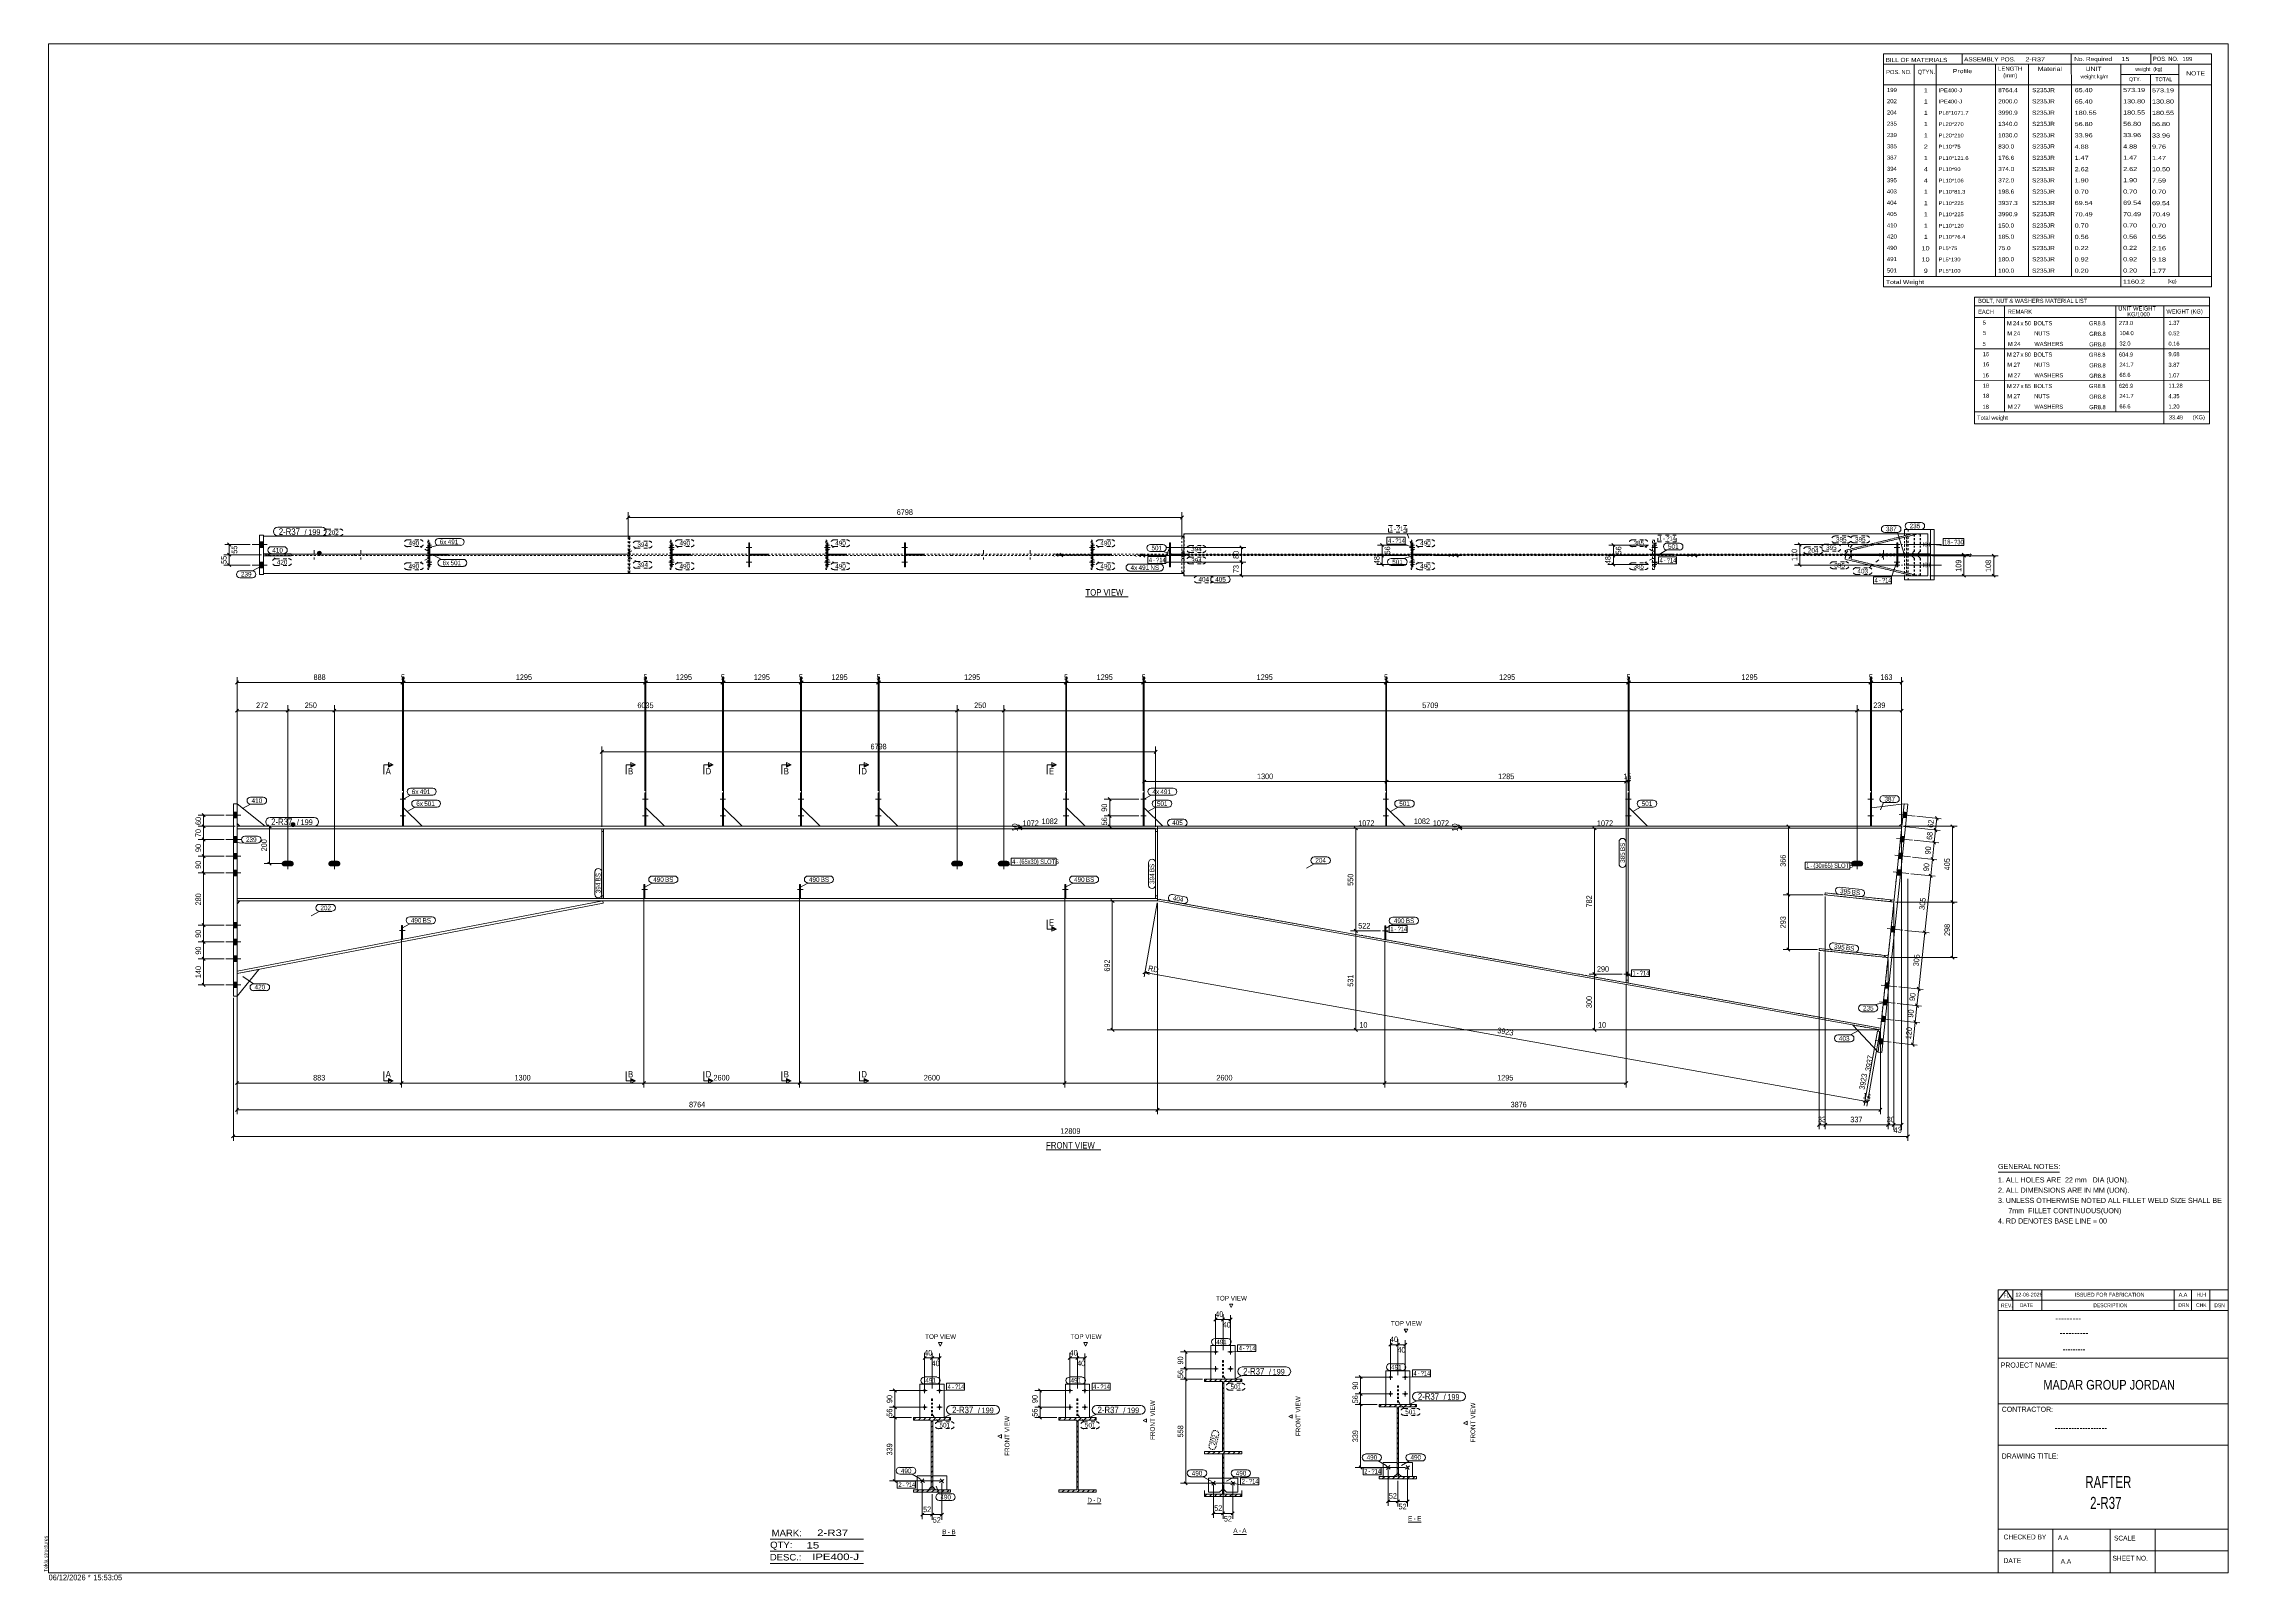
# Model space of a CAD drawing. Header units: millimetres. Extents: x 2 to 1174, y 1 to 825.
import ezdxf

# ---------------------------------------------------------------- set-up
doc = ezdxf.new("R2010")
doc.units = ezdxf.units.MM
for name, pattern in [('XKITLINE00', [0]), ('XKITLINE01', [4, 1, -1, 1, -1]), ('XKITLINE02', [4, 2, -2]), ('XKITLINE04', [3, 0.5, -0.5, 0.5, -0.5, 0.5, -0.5])]:
    doc.linetypes.add(name, pattern=pattern)
for name, color, linetype, lineweight in [('Bolt', 3, 'Continuous', 0), ('BoltMark', 7, 'Continuous', 0), ('Dimensions', 7, 'Continuous', 0), ('DrawingSheet', 5, 'Continuous', 0), ('OtherObjectType', 7, 'Continuous', 0), ('Part', 2, 'Continuous', 0), ('PartMark', 7, 'Continuous', 0), ('Section', 6, 'Continuous', 0)]:
    doc.layers.add(name, color=color, linetype=linetype, lineweight=lineweight)
doc.styles.add('@ARIAL_UNICODE_MS_BOLD', font='ARIAL.TTF')
doc.styles.add('ARIAL', font='ARIAL.TTF')
doc.styles.add('ARIAL_NARROW', font='ARIALN.TTF')
doc.styles.add('COMIC_SANS_MS_BOLD', font='COMICBD.TTF')
doc.styles.add('SWIS721_EX_BT', font='ARIAL.TTF')
doc.styles.add('SWISSE', font='ARIAL.TTF')

# ---------------------------------------------------------------- blocks, each defined once
blk = doc.blocks.new('*A1')
at = {"layer": 'Part', "color": 7, "linetype": 'XKITLINE00', "lineweight": 0}
for p, q in [((468.8, 86.9), (470.1, 88.2)), ((468.8, 86.9), (468.8, 86.9)), ((471.5, 86.9), (472.8, 88.2)), ((474.2, 86.9), (475.5, 88.2)), ((476.9, 86.9), (478.2, 88.2)), ((478.4, 85.7), (479.2, 86.5)), ((478.4, 83), (479.2, 83.8)), ((479.6, 86.9), (480.9, 88.2)), ((482.3, 86.9), (483.6, 88.2)), ((485, 86.9), (486.3, 88.2)), ((487.7, 86.9), (488.8, 88)), ((478.4, 80.3), (479.2, 81.1)), ((478.4, 77.6), (479.2, 78.4)), ((478.4, 74.9), (479.2, 75.7)), ((478.4, 72.2), (479.2, 73)), ((478.4, 69.5), (479.2, 70.3)), ((478.4, 66.8), (479.2, 67.6)), ((478.4, 64.1), (479.2, 64.9)), ((478.4, 61.5), (479.2, 62.3)), ((478.4, 58.8), (479.2, 59.6)), ((468.8, 49.2), (469.2, 49.5)), ((470.5, 48.2), (471.8, 49.5)), ((473.2, 48.2), (474.5, 49.5)), ((475.9, 48.2), (477.2, 49.5)), ((478.4, 56.1), (479.2, 56.9)), ((478.4, 53.4), (479.2, 54.2)), ((478.4, 50.7), (479.2, 51.5)), ((478.6, 48.2), (479.9, 49.5)), ((481.3, 48.2), (482.6, 49.5)), ((484, 48.2), (485.3, 49.5)), ((486.7, 48.2), (488, 49.5))]:
    blk.add_line(p, q, dxfattribs=at)
blk = doc.blocks.new('*A2')
at = {"layer": 'Part', "color": 7, "linetype": 'XKITLINE00', "lineweight": 0}
for p, q in [((546.8, 86.9), (548.1, 88.2)), ((546.8, 86.9), (546.8, 86.9)), ((549.5, 86.9), (550.8, 88.2)), ((552.2, 86.9), (553.5, 88.2)), ((554.9, 86.9), (556.2, 88.2)), ((556.4, 85.7), (557.2, 86.5)), ((556.4, 83), (557.2, 83.8)), ((557.6, 86.9), (558.9, 88.2)), ((560.3, 86.9), (561.6, 88.2)), ((563, 86.9), (564.3, 88.2)), ((565.7, 86.9), (566.8, 88)), ((556.4, 80.3), (557.2, 81.1)), ((556.4, 77.6), (557.2, 78.4)), ((556.4, 74.9), (557.2, 75.7)), ((556.4, 72.2), (557.2, 73)), ((556.4, 69.5), (557.2, 70.3)), ((556.4, 66.8), (557.2, 67.6)), ((556.4, 64.1), (557.2, 64.9)), ((556.4, 61.5), (557.2, 62.3)), ((556.4, 58.8), (557.2, 59.6)), ((546.8, 49.2), (547.1, 49.5)), ((548.5, 48.2), (549.8, 49.5)), ((551.2, 48.2), (552.5, 49.5)), ((553.9, 48.2), (555.2, 49.5)), ((556.4, 56.1), (557.2, 56.9)), ((556.4, 53.4), (557.2, 54.2)), ((556.4, 50.7), (557.2, 51.5)), ((556.6, 48.2), (557.9, 49.5)), ((559.3, 48.2), (560.6, 49.5)), ((562, 48.2), (563.3, 49.5)), ((564.7, 48.2), (566, 49.5))]:
    blk.add_line(p, q, dxfattribs=at)
blk = doc.blocks.new('*A3')
at = {"layer": 'Part', "color": 7, "linetype": 'XKITLINE00', "lineweight": 0}
for p, q in [((624.9, 107.5), (626.2, 108.8)), ((624.9, 107.5), (624.9, 107.5)), ((627.6, 107.5), (628.9, 108.8)), ((630.3, 107.5), (631.6, 108.8)), ((633, 107.5), (634.3, 108.8)), ((634.5, 106.3), (635.3, 107.1)), ((635.7, 107.5), (637, 108.8)), ((638.4, 107.5), (639.7, 108.8)), ((641.1, 107.5), (642.4, 108.8)), ((643.8, 107.5), (644.9, 108.6)), ((634.5, 103.6), (635.3, 104.4)), ((634.5, 100.9), (635.3, 101.7)), ((634.5, 98.2), (635.3, 99)), ((634.5, 95.6), (635.3, 96.4)), ((634.5, 92.9), (635.3, 93.7)), ((634.5, 90.2), (635.3, 91)), ((634.5, 87.5), (635.3, 88.3)), ((634.5, 84.8), (635.3, 85.6)), ((634.5, 82.1), (635.3, 82.9)), ((634.5, 79.4), (635.3, 80.2)), ((634.5, 76.7), (635.3, 77.5)), ((634.5, 74), (635.3, 74.8)), ((634.5, 71.3), (635.3, 72.1)), ((624.9, 69.8), (625.2, 70.1)), ((626.6, 68.8), (627.9, 70.1)), ((629.3, 68.8), (630.6, 70.1)), ((632, 68.8), (633.3, 70.1)), ((634.7, 68.8), (636, 70.1)), ((637.4, 68.8), (638.7, 70.1)), ((640.1, 68.8), (641.4, 70.1)), ((642.8, 68.8), (644.1, 70.1))]:
    blk.add_line(p, q, dxfattribs=at)
blk = doc.blocks.new('*A4')
at = {"layer": 'Part', "color": 7, "linetype": 'XKITLINE00', "lineweight": 0}
for p, q in [((634.5, 66.3), (635.3, 67.1)), ((634.5, 63.6), (635.3, 64.4)), ((634.5, 60.9), (635.3, 61.7)), ((634.5, 58.2), (635.3, 59)), ((624.9, 45.9), (626.2, 47.2)), ((627.6, 45.9), (628.9, 47.2)), ((630.3, 45.9), (631.6, 47.2)), ((633, 45.9), (634.3, 47.2)), ((634.5, 55.5), (635.3, 56.3)), ((634.5, 52.8), (635.3, 53.6)), ((634.5, 50.1), (635.3, 50.9)), ((634.5, 47.4), (635.3, 48.2)), ((635.7, 45.9), (637, 47.2)), ((638.4, 45.9), (639.7, 47.2)), ((641.1, 45.9), (642.4, 47.2)), ((643.8, 45.9), (644.9, 47))]:
    blk.add_line(p, q, dxfattribs=at)
blk = doc.blocks.new('*A5')
at = {"layer": 'Part', "color": 7, "linetype": 'XKITLINE00', "lineweight": 0}
for p, q in [((718.6, 94), (719.9, 95.3)), ((718.6, 94), (718.6, 94)), ((721.3, 94), (722.6, 95.3)), ((724, 94), (725.3, 95.3)), ((726.7, 94), (728, 95.3)), ((729.4, 94), (730.7, 95.3)), ((732.1, 94), (733.4, 95.3)), ((734.8, 94), (736.1, 95.3)), ((737.5, 94), (738.6, 95.2)), ((728.2, 92.8), (729, 93.6)), ((728.2, 90.2), (729, 91)), ((728.2, 87.5), (729, 88.3)), ((728.2, 84.8), (729, 85.6)), ((728.2, 82.1), (729, 82.9)), ((728.2, 79.4), (729, 80.2)), ((728.2, 76.7), (729, 77.5)), ((728.2, 74), (729, 74.8)), ((728.2, 71.3), (729, 72.1)), ((728.2, 68.6), (729, 69.4)), ((728.2, 65.9), (729, 66.7)), ((728.2, 63.2), (729, 64)), ((728.2, 60.5), (729, 61.3)), ((728.2, 57.8), (729, 58.6)), ((718.6, 56.3), (718.9, 56.6)), ((720.3, 55.3), (721.6, 56.6)), ((723, 55.3), (724.3, 56.6)), ((725.7, 55.3), (727, 56.6)), ((728.4, 55.3), (729.7, 56.6)), ((731.1, 55.3), (732.4, 56.6)), ((733.8, 55.3), (735.1, 56.6)), ((736.5, 55.3), (737.8, 56.6))]:
    blk.add_line(p, q, dxfattribs=at)
blk = doc.blocks.new('*A6')
at = {"layer": 'Bolt'}
for points in [[(106.1, 409.8), (104.1, 409.8), (104.1, 412.8), (106.1, 412.8)], [(106.1, 409.8), (104.1, 409.8), (104.1, 412.8), (106.1, 412.8)], [(106.1, 396.8), (104.1, 396.8), (104.1, 399.8), (106.1, 399.8)], [(106.1, 396.8), (104.1, 396.8), (104.1, 399.8), (106.1, 399.8)], [(106.1, 387.8), (104.1, 387.8), (104.1, 390.8), (106.1, 390.8)], [(106.1, 387.8), (104.1, 387.8), (104.1, 390.8), (106.1, 390.8)], [(106.1, 378.8), (104.1, 378.8), (104.1, 381.8), (106.1, 381.8)], [(106.1, 378.8), (104.1, 378.8), (104.1, 381.8), (106.1, 381.8)], [(106.1, 350.8), (104.1, 350.8), (104.1, 353.8), (106.1, 353.8)], [(106.1, 350.8), (104.1, 350.8), (104.1, 353.8), (106.1, 353.8)], [(106.1, 341.8), (104.1, 341.8), (104.1, 344.8), (106.1, 344.8)], [(106.1, 341.8), (104.1, 341.8), (104.1, 344.8), (106.1, 344.8)], [(106.1, 332.8), (104.1, 332.8), (104.1, 335.8), (106.1, 335.8)], [(106.1, 332.8), (104.1, 332.8), (104.1, 335.8), (106.1, 335.8)], [(106.1, 318.8), (104.1, 318.8), (104.1, 321.8), (106.1, 321.8)], [(106.1, 318.8), (104.1, 318.8), (104.1, 321.8), (106.1, 321.8)]]:
    blk.add_hatch(color=3, dxfattribs=at).paths.add_polyline_path(points, flags=17)
at = {"layer": 'Bolt', "color": 3, "linetype": 'XKITLINE00', "lineweight": 0}
for p, q in [((100.1, 411.3), (108.1, 411.3)), ((100.1, 411.3), (108.1, 411.3)), ((104.1, 412.8), (106.1, 412.8)), ((104.1, 412.8), (106.1, 412.8)), ((104.1, 409.8), (106.1, 409.8)), ((104.1, 409.8), (106.1, 409.8)), ((104.1, 399.8), (106.1, 399.8)), ((104.1, 399.8), (106.1, 399.8)), ((100.1, 398.3), (108.1, 398.3)), ((100.1, 398.3), (108.1, 398.3)), ((100.1, 389.3), (108.1, 389.3)), ((100.1, 389.3), (108.1, 389.3)), ((104.1, 396.8), (106.1, 396.8)), ((104.1, 396.8), (106.1, 396.8)), ((104.1, 390.8), (106.1, 390.8)), ((104.1, 390.8), (106.1, 390.8)), ((104.1, 387.8), (106.1, 387.8)), ((104.1, 387.8), (106.1, 387.8)), ((100.1, 380.3), (108.1, 380.3)), ((100.1, 380.3), (108.1, 380.3)), ((104.1, 381.8), (106.1, 381.8)), ((104.1, 381.8), (106.1, 381.8)), ((104.1, 378.8), (106.1, 378.8)), ((104.1, 378.8), (106.1, 378.8)), ((100.1, 352.3), (108.1, 352.3)), ((100.1, 352.3), (108.1, 352.3)), ((104.1, 353.8), (106.1, 353.8)), ((104.1, 353.8), (106.1, 353.8)), ((100.1, 343.3), (108.1, 343.3)), ((100.1, 343.3), (108.1, 343.3)), ((104.1, 350.8), (106.1, 350.8)), ((104.1, 350.8), (106.1, 350.8)), ((104.1, 344.8), (106.1, 344.8)), ((104.1, 344.8), (106.1, 344.8)), ((104.1, 341.8), (106.1, 341.8)), ((104.1, 341.8), (106.1, 341.8)), ((100.1, 334.3), (108.1, 334.3)), ((100.1, 334.3), (108.1, 334.3)), ((104.1, 335.8), (106.1, 335.8)), ((104.1, 335.8), (106.1, 335.8)), ((104.1, 332.8), (106.1, 332.8)), ((104.1, 332.8), (106.1, 332.8)), ((100.1, 320.3), (108.1, 320.3)), ((100.1, 320.3), (108.1, 320.3)), ((104.1, 321.8), (106.1, 321.8)), ((104.1, 321.8), (106.1, 321.8)), ((104.1, 318.8), (106.1, 318.8)), ((104.1, 318.8), (106.1, 318.8))]:
    blk.add_line(p, q, dxfattribs=at)
blk = doc.blocks.new('*A7')
at = {"layer": 'Part', "color": 2, "linetype": 'XKITLINE00', "lineweight": 0}
for p, q in [((722.1, 352), (721.6, 352)), ((721.6, 352), (721.6, 344.5)), ((722.1, 352), (722.1, 344.5))]:
    blk.add_line(p, q, dxfattribs=at)
at = {"layer": 'Part', "color": 7, "linetype": 'XKITLINE01', "lineweight": 0}
for p, q in [((721.6, 346), (722.1, 346)), ((722.1, 344.5), (721.6, 344.5)), ((721.6, 344.5), (721.6, 344.5))]:
    blk.add_line(p, q, dxfattribs=at)
blk = doc.blocks.new('*A8')
at = {"layer": 'Part', "color": 2, "linetype": 'XKITLINE00', "lineweight": 0}
for p, q in [((550, 366.6), (550, 374.1)), ((550, 374.1), (550.5, 374.1)), ((550.5, 374.1), (550.5, 366.6))]:
    blk.add_line(p, q, dxfattribs=at)
at = {"layer": 'Part', "color": 7, "linetype": 'XKITLINE01', "lineweight": 0}
for p, q in [((550, 368.1), (550.5, 368.1)), ((550.5, 366.6), (550, 366.6))]:
    blk.add_line(p, q, dxfattribs=at)
blk = doc.blocks.new('*A9')
at = {"layer": 'Part', "color": 2, "linetype": 'XKITLINE00', "lineweight": 0}
for p, q in [((551, 423.3), (550.5, 423.3)), ((550.5, 423.3), (550.5, 405.3)), ((551, 405.3), (551, 423.3))]:
    blk.add_line(p, q, dxfattribs=at)
at = {"layer": 'Part', "color": 7, "linetype": 'XKITLINE01', "lineweight": 0}
blk.add_line((550.5, 405.3), (551, 405.3), dxfattribs=at)
blk = doc.blocks.new('*A10')
at = {"layer": 'Part', "color": 7, "linetype": 'XKITLINE01', "lineweight": 0}
for p, q in [((550, 374.1), (550, 366.6)), ((550.5, 374.1), (550, 374.1)), ((550, 368.1), (550.5, 368.1)), ((550, 366.6), (550.5, 366.6)), ((550.5, 366.6), (550.5, 374.1))]:
    blk.add_line(p, q, dxfattribs=at)
blk = doc.blocks.new('*A11')
at = {"layer": 'Part', "color": 2, "linetype": 'XKITLINE00', "lineweight": 0}
blk.add_line((561, 405.3), (551, 415.3), dxfattribs=at)
at = {"layer": 'Part', "color": 7, "linetype": 'XKITLINE01', "lineweight": 0}
for p, q in [((551, 415.3), (551, 405.3)), ((551, 405.3), (561, 405.3))]:
    blk.add_line(p, q, dxfattribs=at)
blk = doc.blocks.new('*A12')
at = {"layer": 'Part', "color": 2, "linetype": 'XKITLINE00', "lineweight": 0}
for p, q in [((450.4, 423.3), (449.9, 423.3)), ((449.9, 423.3), (449.9, 405.3)), ((450.4, 405.3), (450.4, 423.3))]:
    blk.add_line(p, q, dxfattribs=at)
at = {"layer": 'Part', "color": 7, "linetype": 'XKITLINE01', "lineweight": 0}
blk.add_line((449.9, 405.3), (450.4, 405.3), dxfattribs=at)
blk = doc.blocks.new('*A13')
at = {"layer": 'Part', "color": 2, "linetype": 'XKITLINE00', "lineweight": 0}
blk.add_line((460.4, 405.3), (450.4, 415.3), dxfattribs=at)
at = {"layer": 'Part', "color": 7, "linetype": 'XKITLINE01', "lineweight": 0}
for p, q in [((450.4, 415.3), (450.4, 405.3)), ((450.4, 405.3), (460.4, 405.3))]:
    blk.add_line(p, q, dxfattribs=at)
blk = doc.blocks.new('*A14')
at = {"layer": 'Part', "color": 2, "linetype": 'XKITLINE00', "lineweight": 0}
for p, q in [((407.8, 366.6), (407.8, 374.1)), ((407.8, 374.1), (408.3, 374.1)), ((408.3, 374.1), (408.3, 366.6))]:
    blk.add_line(p, q, dxfattribs=at)
at = {"layer": 'Part', "color": 7, "linetype": 'XKITLINE01', "lineweight": 0}
for p, q in [((407.8, 368.1), (408.3, 368.1)), ((408.3, 366.6), (407.8, 366.6))]:
    blk.add_line(p, q, dxfattribs=at)
blk = doc.blocks.new('*A15')
at = {"layer": 'Part', "color": 2, "linetype": 'XKITLINE00', "lineweight": 0}
for p, q in [((408.8, 423.3), (408.3, 423.3)), ((408.3, 423.3), (408.3, 405.3)), ((408.8, 405.3), (408.8, 423.3))]:
    blk.add_line(p, q, dxfattribs=at)
at = {"layer": 'Part', "color": 7, "linetype": 'XKITLINE01', "lineweight": 0}
blk.add_line((408.3, 405.3), (408.8, 405.3), dxfattribs=at)
blk = doc.blocks.new('*A16')
at = {"layer": 'Part', "color": 7, "linetype": 'XKITLINE01', "lineweight": 0}
for p, q in [((407.8, 374.1), (407.8, 366.6)), ((408.3, 374.1), (407.8, 374.1)), ((407.8, 368.1), (408.3, 368.1)), ((407.8, 366.6), (408.3, 366.6)), ((408.3, 366.6), (408.3, 374.1))]:
    blk.add_line(p, q, dxfattribs=at)
blk = doc.blocks.new('*A17')
at = {"layer": 'Part', "color": 2, "linetype": 'XKITLINE00', "lineweight": 0}
blk.add_line((418.8, 405.3), (408.8, 415.3), dxfattribs=at)
at = {"layer": 'Part', "color": 7, "linetype": 'XKITLINE01', "lineweight": 0}
for p, q in [((408.8, 415.3), (408.8, 405.3)), ((408.8, 405.3), (418.8, 405.3))]:
    blk.add_line(p, q, dxfattribs=at)
blk = doc.blocks.new('*A18')
at = {"layer": 'Part', "color": 2, "linetype": 'XKITLINE00', "lineweight": 0}
for p, q in [((366.9, 423.3), (366.4, 423.3)), ((366.4, 423.3), (366.4, 405.3)), ((366.9, 405.3), (366.9, 423.3))]:
    blk.add_line(p, q, dxfattribs=at)
at = {"layer": 'Part', "color": 7, "linetype": 'XKITLINE01', "lineweight": 0}
blk.add_line((366.4, 405.3), (366.9, 405.3), dxfattribs=at)
blk = doc.blocks.new('*A19')
at = {"layer": 'Part', "color": 2, "linetype": 'XKITLINE00', "lineweight": 0}
blk.add_line((376.9, 405.3), (366.9, 415.3), dxfattribs=at)
at = {"layer": 'Part', "color": 7, "linetype": 'XKITLINE01', "lineweight": 0}
for p, q in [((366.9, 415.3), (366.9, 405.3)), ((366.9, 405.3), (376.9, 405.3))]:
    blk.add_line(p, q, dxfattribs=at)
blk = doc.blocks.new('*A20')
at = {"layer": 'Part', "color": 2, "linetype": 'XKITLINE00', "lineweight": 0}
for p, q in [((324.3, 366.6), (324.3, 374.1)), ((324.3, 374.1), (324.8, 374.1)), ((324.8, 374.1), (324.8, 366.6))]:
    blk.add_line(p, q, dxfattribs=at)
at = {"layer": 'Part', "color": 7, "linetype": 'XKITLINE01', "lineweight": 0}
for p, q in [((324.3, 368.1), (324.8, 368.1)), ((324.8, 366.6), (324.3, 366.6))]:
    blk.add_line(p, q, dxfattribs=at)
blk = doc.blocks.new('*A21')
at = {"layer": 'Part', "color": 2, "linetype": 'XKITLINE00', "lineweight": 0}
for p, q in [((325.3, 423.3), (324.8, 423.3)), ((324.8, 423.3), (324.8, 405.3)), ((325.3, 405.3), (325.3, 423.3))]:
    blk.add_line(p, q, dxfattribs=at)
at = {"layer": 'Part', "color": 7, "linetype": 'XKITLINE01', "lineweight": 0}
blk.add_line((324.8, 405.3), (325.3, 405.3), dxfattribs=at)
blk = doc.blocks.new('*A22')
at = {"layer": 'Part', "color": 7, "linetype": 'XKITLINE01', "lineweight": 0}
for p, q in [((324.3, 374.1), (324.3, 366.6)), ((324.8, 374.1), (324.3, 374.1)), ((324.3, 368.1), (324.8, 368.1)), ((324.3, 366.6), (324.8, 366.6)), ((324.8, 366.6), (324.8, 374.1))]:
    blk.add_line(p, q, dxfattribs=at)
blk = doc.blocks.new('*A23')
at = {"layer": 'Part', "color": 2, "linetype": 'XKITLINE00', "lineweight": 0}
blk.add_line((335.3, 405.3), (325.3, 415.3), dxfattribs=at)
at = {"layer": 'Part', "color": 7, "linetype": 'XKITLINE01', "lineweight": 0}
for p, q in [((325.3, 415.3), (325.3, 405.3)), ((325.3, 405.3), (335.3, 405.3))]:
    blk.add_line(p, q, dxfattribs=at)
blk = doc.blocks.new('*A24')
at = {"layer": 'Part', "color": 2, "linetype": 'XKITLINE00', "lineweight": 0}
for p, q in [((194.3, 344.6), (194.3, 352.1)), ((194.3, 352.1), (194.8, 352.1)), ((194.8, 352.1), (194.8, 344.6)), ((194.8, 344.6), (194.3, 344.6))]:
    blk.add_line(p, q, dxfattribs=at)
at = {"layer": 'Part', "color": 7, "linetype": 'XKITLINE01', "lineweight": 0}
blk.add_line((194.3, 346.1), (194.8, 346.1), dxfattribs=at)
blk = doc.blocks.new('*A25')
at = {"layer": 'Part', "color": 2, "linetype": 'XKITLINE00', "lineweight": 0}
for p, q in [((195.3, 423.3), (194.8, 423.3)), ((194.8, 423.3), (194.8, 405.3)), ((195.3, 405.3), (195.3, 423.3))]:
    blk.add_line(p, q, dxfattribs=at)
at = {"layer": 'Part', "color": 7, "linetype": 'XKITLINE01', "lineweight": 0}
blk.add_line((194.8, 405.3), (195.3, 405.3), dxfattribs=at)
blk = doc.blocks.new('*A26')
at = {"layer": 'Part', "color": 7, "linetype": 'XKITLINE01', "lineweight": 0}
for p, q in [((194.3, 352.1), (194.3, 344.6)), ((194.8, 352.1), (194.3, 352.1)), ((194.8, 344.6), (194.8, 352.1)), ((194.3, 346.1), (194.8, 346.1)), ((194.3, 344.6), (194.8, 344.6))]:
    blk.add_line(p, q, dxfattribs=at)
blk = doc.blocks.new('*A27')
at = {"layer": 'Part', "color": 2, "linetype": 'XKITLINE00', "lineweight": 0}
blk.add_line((205.3, 405.3), (195.3, 415.3), dxfattribs=at)
at = {"layer": 'Part', "color": 7, "linetype": 'XKITLINE01', "lineweight": 0}
for p, q in [((195.3, 415.3), (195.3, 405.3)), ((195.3, 405.3), (205.3, 405.3))]:
    blk.add_line(p, q, dxfattribs=at)
blk = doc.blocks.new('*A28')
at = {"layer": 'Part', "color": 2, "linetype": 'XKITLINE00', "lineweight": 0}
for p, q in [((852.6, 423.3), (852.1, 423.3)), ((852.1, 423.3), (852.1, 405.3)), ((852.6, 405.3), (852.6, 423.3))]:
    blk.add_line(p, q, dxfattribs=at)
at = {"layer": 'Part', "color": 7, "linetype": 'XKITLINE01', "lineweight": 0}
blk.add_line((852.1, 405.3), (852.6, 405.3), dxfattribs=at)
blk = doc.blocks.new('*A29')
at = {"layer": 'Part', "color": 7, "linetype": 'XKITLINE01', "lineweight": 0}
for p, q in [((851.1, 404.3), (851.1, 321.3)), ((852.1, 404.3), (851.1, 404.3)), ((852.1, 321.3), (852.1, 404.3)), ((851.1, 322.8), (852.1, 322.8)), ((851.1, 321.3), (852.1, 321.3))]:
    blk.add_line(p, q, dxfattribs=at)
blk = doc.blocks.new('*A30')
at = {"layer": 'Part', "color": 2, "linetype": 'XKITLINE00', "lineweight": 0}
blk.add_line((862.6, 405.3), (852.6, 415.3), dxfattribs=at)
at = {"layer": 'Part', "color": 7, "linetype": 'XKITLINE01', "lineweight": 0}
for p, q in [((852.6, 415.3), (852.6, 405.3)), ((852.6, 405.3), (862.6, 405.3))]:
    blk.add_line(p, q, dxfattribs=at)
blk = doc.blocks.new('*A31')
at = {"layer": 'Part', "color": 2, "linetype": 'XKITLINE00', "lineweight": 0}
for p, q in [((722.6, 423.3), (722.1, 423.3)), ((722.1, 423.3), (722.1, 405.3)), ((722.6, 405.3), (722.6, 423.3))]:
    blk.add_line(p, q, dxfattribs=at)
at = {"layer": 'Part', "color": 7, "linetype": 'XKITLINE01', "lineweight": 0}
blk.add_line((722.1, 405.3), (722.6, 405.3), dxfattribs=at)
blk = doc.blocks.new('*A32')
at = {"layer": 'Part', "color": 7, "linetype": 'XKITLINE01', "lineweight": 0}
for p, q in [((721.6, 352), (721.6, 344.5)), ((722.1, 352), (721.6, 352)), ((722.1, 344.5), (722.1, 352)), ((721.6, 346), (722.1, 346)), ((721.6, 344.5), (722.1, 344.5))]:
    blk.add_line(p, q, dxfattribs=at)
blk = doc.blocks.new('*A33')
at = {"layer": 'Part', "color": 2, "linetype": 'XKITLINE00', "lineweight": 0}
blk.add_line((732.6, 405.3), (722.6, 415.3), dxfattribs=at)
at = {"layer": 'Part', "color": 7, "linetype": 'XKITLINE01', "lineweight": 0}
for p, q in [((722.6, 415.3), (722.6, 405.3)), ((722.6, 405.3), (732.6, 405.3))]:
    blk.add_line(p, q, dxfattribs=at)
blk = doc.blocks.new('*A34')
at = {"layer": 'Part', "color": 2, "linetype": 'XKITLINE00', "lineweight": 0}
for p, q in [((592.6, 423.3), (592.1, 423.3)), ((592.1, 423.3), (592.1, 405.3)), ((592.6, 405.3), (592.6, 423.3))]:
    blk.add_line(p, q, dxfattribs=at)
at = {"layer": 'Part', "color": 7, "linetype": 'XKITLINE01', "lineweight": 0}
blk.add_line((592.1, 405.3), (592.6, 405.3), dxfattribs=at)
blk = doc.blocks.new('*A35')
at = {"layer": 'Part', "color": 2, "linetype": 'XKITLINE00', "lineweight": 0}
blk.add_line((602.6, 405.3), (592.6, 415.3), dxfattribs=at)
at = {"layer": 'Part', "color": 7, "linetype": 'XKITLINE01', "lineweight": 0}
for p, q in [((592.6, 415.3), (592.6, 405.3)), ((592.6, 405.3), (602.6, 405.3))]:
    blk.add_line(p, q, dxfattribs=at)
blk = doc.blocks.new('*A36')
at = {"layer": 'Part', "color": 2, "linetype": 'XKITLINE00', "lineweight": 0}
for p, q in [((982.6, 423.3), (982.1, 423.3)), ((982.1, 423.3), (982.1, 405.3)), ((982.6, 405.3), (982.6, 423.3))]:
    blk.add_line(p, q, dxfattribs=at)
at = {"layer": 'Part', "color": 7, "linetype": 'XKITLINE01', "lineweight": 0}
blk.add_line((982.1, 405.3), (982.6, 405.3), dxfattribs=at)
blk = doc.blocks.new('*A37')
at = {"layer": 'Part', "color": 2, "linetype": 'XKITLINE00', "lineweight": 0}
for p, q in [((1000.2, 417.4), (982.6, 415.3)), ((982.6, 415.3), (982.6, 405.3)), ((997.4, 405.3), (999.1, 406.8))]:
    blk.add_line(p, q, dxfattribs=at)
at = {"layer": 'Part', "color": 7, "linetype": 'XKITLINE01', "lineweight": 0}
for p, q in [((999.1, 406.8), (1000.2, 417.4)), ((982.6, 405.3), (997.4, 405.3))]:
    blk.add_line(p, q, dxfattribs=at)
blk = doc.blocks.new('*A38')
at = {"layer": 'Part', "color": 2, "linetype": 'XKITLINE00', "lineweight": 0}
for p, q in [((121.1, 405.3), (106.1, 417.3)), ((106.1, 406.8), (107.6, 405.3))]:
    blk.add_line(p, q, dxfattribs=at)
at = {"layer": 'Part', "color": 7, "linetype": 'XKITLINE01', "lineweight": 0}
for p, q in [((106.1, 417.3), (106.1, 406.8)), ((107.6, 405.3), (121.1, 405.3))]:
    blk.add_line(p, q, dxfattribs=at)
blk = doc.blocks.new('*A39')
at = {"layer": 'Part', "color": 2, "linetype": 'XKITLINE00', "lineweight": 0}
for p, q in [((104.1, 314.3), (104.1, 417.3)), ((106.1, 417.3), (104.1, 417.3)), ((106.1, 314.3), (106.1, 417.3)), ((104.1, 314.3), (106.1, 314.3))]:
    blk.add_line(p, q, dxfattribs=at)
blk = doc.blocks.new('*A40')
at = {"layer": 'Part', "color": 2, "linetype": 'XKITLINE00', "lineweight": 0}
blk.add_line((117.8, 328.5), (106.1, 314.3), dxfattribs=at)
at = {"layer": 'Part', "color": 7, "linetype": 'XKITLINE01', "lineweight": 0}
for p, q in [((106.1, 326.3), (117.8, 328.5)), ((106.1, 314.3), (106.1, 326.3))]:
    blk.add_line(p, q, dxfattribs=at)
blk = doc.blocks.new('*A41')
at = {"layer": 'Part', "color": 2, "linetype": 'XKITLINE00', "lineweight": 0}
for p, q in [((957.8, 369.6), (957.7, 368.6)), ((994.7, 364.7), (957.7, 368.6)), ((994.8, 365.7), (957.8, 369.6)), ((992.7, 364.9), (992.8, 365.9))]:
    blk.add_line(p, q, dxfattribs=at)
at = {"layer": 'Part', "color": 7, "linetype": 'XKITLINE01', "lineweight": 0}
for p, q in [((993.2, 364.9), (993.3, 365.9)), ((994.8, 365.7), (994.7, 364.7))]:
    blk.add_line(p, q, dxfattribs=at)
blk = doc.blocks.new('*A42')
at = {"layer": 'Part', "color": 2, "linetype": 'XKITLINE00', "lineweight": 0}
for p, q in [((954.6, 339.8), (954.5, 338.8)), ((991.6, 335.9), (954.6, 339.8)), ((991.5, 334.9), (954.5, 338.8)), ((989.5, 335.1), (989.6, 336.1))]:
    blk.add_line(p, q, dxfattribs=at)
at = {"layer": 'Part', "color": 7, "linetype": 'XKITLINE01', "lineweight": 0}
for p, q in [((990, 335), (990.1, 336)), ((991.6, 335.9), (991.5, 334.9))]:
    blk.add_line(p, q, dxfattribs=at)
blk = doc.blocks.new('*A43')
at = {"layer": 'Part', "color": 7, "linetype": 'XKITLINE01', "lineweight": 0}
for p, q in [((957.7, 368.6), (957.8, 369.6)), ((994.7, 364.7), (957.7, 368.6)), ((994.8, 365.7), (957.8, 369.6)), ((992.7, 364.9), (992.8, 365.9)), ((993.2, 364.9), (993.3, 365.9)), ((994.8, 365.7), (994.7, 364.7))]:
    blk.add_line(p, q, dxfattribs=at)
blk = doc.blocks.new('*A44')
at = {"layer": 'Part', "color": 7, "linetype": 'XKITLINE01', "lineweight": 0}
for p, q in [((954.5, 338.8), (954.6, 339.8)), ((991.6, 335.9), (954.6, 339.8)), ((991.5, 334.9), (954.5, 338.8)), ((989.5, 335.1), (989.6, 336.1)), ((990, 335), (990.1, 336)), ((991.6, 335.9), (991.5, 334.9))]:
    blk.add_line(p, q, dxfattribs=at)
blk = doc.blocks.new('*A45')
at = {"layer": 'Part', "color": 2, "linetype": 'XKITLINE00', "lineweight": 0}
for p, q in [((986.2, 284.2), (972.7, 298.7)), ((985.9, 296.4), (987.3, 294.6))]:
    blk.add_line(p, q, dxfattribs=at)
at = {"layer": 'Part', "color": 7, "linetype": 'XKITLINE01', "lineweight": 0}
for p, q in [((972.7, 298.7), (985.9, 296.4)), ((987.3, 294.6), (986.2, 284.2))]:
    blk.add_line(p, q, dxfattribs=at)
blk = doc.blocks.new('*A46')
at = {"layer": 'Part', "color": 7, "linetype": 'XKITLINE01', "lineweight": 0}
for p, q in [((599.7, 366.3), (599.7, 404.3)), ((599.7, 404.3), (998.8, 404.3)), ((998.8, 404.3), (987.5, 297.1)), ((987.5, 297.1), (599.9, 366.3))]:
    blk.add_line(p, q, dxfattribs=at)
at = {"layer": 'Part', "color": 2, "linetype": 'XKITLINE00', "lineweight": 0}
blk.add_line((599.9, 366.3), (599.7, 366.3), dxfattribs=at)
blk = doc.blocks.new('*A47')
at = {"layer": 'Part', "color": 2, "linetype": 'XKITLINE00', "lineweight": 0}
for p, q in [((598.7, 366.6), (598.7, 404)), ((599.7, 404), (599.7, 366.6))]:
    blk.add_line(p, q, dxfattribs=at)
at = {"layer": 'Part', "color": 7, "linetype": 'XKITLINE01', "lineweight": 0}
for p, q in [((598.7, 404), (599.7, 404)), ((598.7, 402.5), (599.7, 402.5)), ((598.7, 368.1), (599.7, 368.1)), ((598.7, 366.6), (599.7, 366.6))]:
    blk.add_line(p, q, dxfattribs=at)
blk = doc.blocks.new('*A48')
at = {"layer": 'Part', "color": 7, "linetype": 'XKITLINE01', "lineweight": 0}
for p, q in [((598.7, 404), (598.7, 366.6)), ((598.7, 404), (599.7, 404)), ((598.7, 402.5), (599.7, 402.5)), ((599.7, 404), (599.7, 366.6)), ((599.7, 368.1), (598.7, 368.1)), ((599.7, 366.6), (598.7, 366.6))]:
    blk.add_line(p, q, dxfattribs=at)
blk = doc.blocks.new('*A49')
at = {"layer": 'Part', "color": 2, "linetype": 'XKITLINE00', "lineweight": 0}
for p, q in [((301.7, 366.6), (301.7, 404)), ((302.7, 404), (302.7, 366.6))]:
    blk.add_line(p, q, dxfattribs=at)
at = {"layer": 'Part', "color": 7, "linetype": 'XKITLINE01', "lineweight": 0}
for p, q in [((301.7, 404), (302.7, 404)), ((301.7, 402.5), (302.7, 402.5)), ((301.7, 368.1), (302.7, 368.1)), ((301.7, 366.6), (302.7, 366.6))]:
    blk.add_line(p, q, dxfattribs=at)
blk = doc.blocks.new('*A50')
at = {"layer": 'Part', "color": 7, "linetype": 'XKITLINE01', "lineweight": 0}
for p, q in [((301.7, 404), (301.7, 366.6)), ((301.7, 404), (302.7, 404)), ((301.7, 402.5), (302.7, 402.5)), ((302.7, 404), (302.7, 366.6)), ((302.7, 368.1), (301.7, 368.1)), ((302.7, 366.6), (301.7, 366.6))]:
    blk.add_line(p, q, dxfattribs=at)
blk = doc.blocks.new('*A51')
at = {"layer": 'Part', "color": 2, "linetype": 'XKITLINE00', "lineweight": 0}
for p, q in [((599.7, 365.3), (599.9, 366.3)), ((987.4, 296.1), (599.7, 365.3)), ((599.9, 366.3), (987.5, 297.1)), ((987.5, 297.1), (987.4, 296.1))]:
    blk.add_line(p, q, dxfattribs=at)
blk = doc.blocks.new('*A52')
at = {"layer": 'Part', "color": 2, "linetype": 'XKITLINE00', "lineweight": 0}
for p, q in [((106.1, 327.6), (302.2, 365.3)), ((107.5, 365.3), (106.1, 363.8)), ((302.5, 364), (106.1, 326.3)), ((302.2, 365.3), (302.5, 364))]:
    blk.add_line(p, q, dxfattribs=at)
at = {"layer": 'Part', "color": 7, "linetype": 'XKITLINE01', "lineweight": 0}
for p, q in [((106.1, 326.3), (106.1, 363.8)), ((302.2, 365.3), (107.5, 365.3))]:
    blk.add_line(p, q, dxfattribs=at)
blk = doc.blocks.new('*A53')
at = {"layer": 'Part', "color": 2, "linetype": 'XKITLINE00', "lineweight": 0}
for p, q in [((599.7, 405.3), (998.8, 405.3)), ((599.7, 404.3), (599.7, 405.3)), ((998.8, 404.3), (599.7, 404.3)), ((998.8, 405.3), (998.8, 404.3))]:
    blk.add_line(p, q, dxfattribs=at)
blk = doc.blocks.new('*A54')
at = {"layer": 'Part', "color": 2, "linetype": 'XKITLINE00', "lineweight": 0}
for p, q in [((1000.2, 417.4), (986.2, 284.2)), ((988.2, 284), (1002.2, 417.2)), ((1002.2, 417.2), (1000.2, 417.4)), ((986.2, 284.2), (988.2, 284))]:
    blk.add_line(p, q, dxfattribs=at)
blk = doc.blocks.new('*A55')
at = {"layer": 'Bolt'}
for points in [[(130.1, 384.7), (130, 385.3), (130.1, 385.8), (130.5, 386.3), (131, 386.7), (131.5, 386.8), (135, 386.8), (135.6, 386.7), (136.1, 386.3), (136.4, 385.8), (136.5, 385.3), (136.4, 384.7), (136.1, 384.2), (135.6, 383.9), (135, 383.8), (131.5, 383.8), (131, 383.9), (130.5, 384.2)], [(155.1, 384.7), (155, 385.3), (155.1, 385.8), (155.5, 386.3), (156, 386.7), (156.5, 386.8), (160, 386.8), (160.6, 386.7), (161.1, 386.3), (161.4, 385.8), (161.5, 385.3), (161.4, 384.7), (161.1, 384.2), (160.6, 383.9), (160, 383.8), (156.5, 383.8), (156, 383.9), (155.5, 384.2)], [(489.2, 384.7), (489, 385.3), (489.2, 385.8), (489.5, 386.3), (490, 386.7), (490.5, 386.8), (494, 386.8), (494.6, 386.7), (495.1, 386.3), (495.4, 385.8), (495.5, 385.3), (495.4, 384.7), (495.1, 384.2), (494.6, 383.9), (494, 383.8), (490.5, 383.8), (490, 383.9), (489.5, 384.2)], [(514.2, 384.7), (514, 385.3), (514.2, 385.8), (514.5, 386.3), (515, 386.7), (515.5, 386.8), (519, 386.8), (519.6, 386.7), (520.1, 386.3), (520.4, 385.8), (520.5, 385.3), (520.4, 384.7), (520.1, 384.2), (519.6, 383.9), (519, 383.8), (515.5, 383.8), (515, 383.9), (514.5, 384.2)]]:
    blk.add_hatch(color=3, dxfattribs=at).paths.add_polyline_path(points, flags=17)
at = {"layer": 'Bolt', "color": 3, "linetype": 'XKITLINE00', "lineweight": 0}
for p, q in [((133.3, 382.3), (133.3, 388.3)), ((158.3, 382.3), (158.3, 388.3)), ((492.3, 382.3), (492.3, 388.3)), ((517.3, 382.3), (517.3, 388.3)), ((136.3, 385.3), (130.3, 385.3)), ((161.3, 385.3), (155.3, 385.3)), ((495.3, 385.3), (489.3, 385.3)), ((520.3, 385.3), (514.3, 385.3))]:
    blk.add_line(p, q, dxfattribs=at)
blk = doc.blocks.new('*A56')
at = {"layer": 'Bolt'}
blk.add_hatch(color=3, dxfattribs=at).paths.add_polyline_path([(852.1, 325.1), (851.1, 325.1), (851.1, 327), (852.1, 327)], flags=17)
at = {"layer": 'Bolt', "color": 3, "linetype": 'XKITLINE00', "lineweight": 0}
for p, q in [((853.4, 326.1), (849.9, 326.1)), ((852.1, 327), (851.1, 327)), ((852.1, 325.1), (851.1, 325.1))]:
    blk.add_line(p, q, dxfattribs=at)
blk = doc.blocks.new('*A57')
at = {"layer": 'Bolt'}
blk.add_hatch(color=3, dxfattribs=at).paths.add_polyline_path([(722.1, 348.3), (721.6, 348.3), (721.6, 350.2), (722.1, 350.2)], flags=17)
at = {"layer": 'Bolt', "color": 3, "linetype": 'XKITLINE00', "lineweight": 0}
for p, q in [((723.4, 349.3), (720.4, 349.3)), ((722.1, 350.2), (721.6, 350.2)), ((722.1, 348.3), (721.6, 348.3))]:
    blk.add_line(p, q, dxfattribs=at)
blk = doc.blocks.new('*A58')
at = {"layer": 'Bolt'}
blk.add_hatch(color=3, dxfattribs=at).paths.add_polyline_path([(550.5, 370.4), (550, 370.4), (550, 372.4), (550.5, 372.4)], flags=17)
at = {"layer": 'Bolt', "color": 3, "linetype": 'XKITLINE00', "lineweight": 0}
for p, q in [((551.8, 371.4), (548.8, 371.4)), ((550.5, 372.4), (550, 372.4)), ((550.5, 370.4), (550, 370.4))]:
    blk.add_line(p, q, dxfattribs=at)
blk = doc.blocks.new('*A59')
at = {"layer": 'Bolt'}
for points in [[(550.5, 420.6), (551, 420.6), (551, 419.2), (550.5, 419.2)], [(550.5, 420.6), (551, 420.6), (551, 419.2), (550.5, 419.2)], [(550.5, 411.6), (551, 411.6), (551, 410.2), (550.5, 410.2)], [(550.5, 411.6), (551, 411.6), (551, 410.2), (550.5, 410.2)]]:
    blk.add_hatch(color=3, dxfattribs=at).paths.add_polyline_path(points, flags=17)
at = {"layer": 'Bolt', "color": 3, "linetype": 'XKITLINE00', "lineweight": 0}
for p, q in [((552.1, 419.9), (549.1, 419.9)), ((552.1, 419.9), (549.1, 419.9)), ((552.1, 410.9), (549.1, 410.9)), ((552.1, 410.9), (549.1, 410.9)), ((551, 420.6), (550.5, 420.6)), ((551, 420.6), (550.5, 420.6)), ((551, 419.2), (550.5, 419.2)), ((551, 419.2), (550.5, 419.2)), ((551, 411.6), (550.5, 411.6)), ((551, 411.6), (550.5, 411.6)), ((551, 410.2), (550.5, 410.2)), ((551, 410.2), (550.5, 410.2))]:
    blk.add_line(p, q, dxfattribs=at)
blk = doc.blocks.new('*A60')
at = {"layer": 'Bolt', "color": 3, "linetype": 'XKITLINE02', "lineweight": 0}
for p, q in [((551.8, 371.4), (548.8, 371.4)), ((550.5, 372.4), (550, 372.4)), ((550.5, 370.4), (550, 370.4))]:
    blk.add_line(p, q, dxfattribs=at)
blk = doc.blocks.new('*A61')
at = {"layer": 'Bolt'}
for points in [[(449.9, 420.6), (450.4, 420.6), (450.4, 419.2), (449.9, 419.2)], [(449.9, 420.6), (450.4, 420.6), (450.4, 419.2), (449.9, 419.2)], [(449.9, 411.6), (450.4, 411.6), (450.4, 410.2), (449.9, 410.2)], [(449.9, 411.6), (450.4, 411.6), (450.4, 410.2), (449.9, 410.2)]]:
    blk.add_hatch(color=3, dxfattribs=at).paths.add_polyline_path(points, flags=17)
at = {"layer": 'Bolt', "color": 3, "linetype": 'XKITLINE00', "lineweight": 0}
for p, q in [((451.5, 419.9), (448.5, 419.9)), ((451.5, 419.9), (448.5, 419.9)), ((451.5, 410.9), (448.5, 410.9)), ((451.5, 410.9), (448.5, 410.9)), ((450.4, 420.6), (449.9, 420.6)), ((450.4, 420.6), (449.9, 420.6)), ((450.4, 419.2), (449.9, 419.2)), ((450.4, 419.2), (449.9, 419.2)), ((450.4, 411.6), (449.9, 411.6)), ((450.4, 411.6), (449.9, 411.6)), ((450.4, 410.2), (449.9, 410.2)), ((450.4, 410.2), (449.9, 410.2))]:
    blk.add_line(p, q, dxfattribs=at)
blk = doc.blocks.new('*A62')
at = {"layer": 'Bolt'}
blk.add_hatch(color=3, dxfattribs=at).paths.add_polyline_path([(408.3, 370.4), (407.8, 370.4), (407.8, 372.4), (408.3, 372.4)], flags=17)
at = {"layer": 'Bolt', "color": 3, "linetype": 'XKITLINE00', "lineweight": 0}
for p, q in [((409.7, 371.4), (406.7, 371.4)), ((408.3, 372.4), (407.8, 372.4)), ((408.3, 370.4), (407.8, 370.4))]:
    blk.add_line(p, q, dxfattribs=at)
blk = doc.blocks.new('*A63')
at = {"layer": 'Bolt'}
for points in [[(408.3, 420.6), (408.8, 420.6), (408.8, 419.2), (408.3, 419.2)], [(408.3, 420.6), (408.8, 420.6), (408.8, 419.2), (408.3, 419.2)], [(408.3, 411.6), (408.8, 411.6), (408.8, 410.2), (408.3, 410.2)], [(408.3, 411.6), (408.8, 411.6), (408.8, 410.2), (408.3, 410.2)]]:
    blk.add_hatch(color=3, dxfattribs=at).paths.add_polyline_path(points, flags=17)
at = {"layer": 'Bolt', "color": 3, "linetype": 'XKITLINE00', "lineweight": 0}
for p, q in [((410, 419.9), (407, 419.9)), ((410, 419.9), (407, 419.9)), ((410, 410.9), (407, 410.9)), ((410, 410.9), (407, 410.9)), ((408.8, 420.6), (408.3, 420.6)), ((408.8, 420.6), (408.3, 420.6)), ((408.8, 419.2), (408.3, 419.2)), ((408.8, 419.2), (408.3, 419.2)), ((408.8, 411.6), (408.3, 411.6)), ((408.8, 411.6), (408.3, 411.6)), ((408.8, 410.2), (408.3, 410.2)), ((408.8, 410.2), (408.3, 410.2))]:
    blk.add_line(p, q, dxfattribs=at)
blk = doc.blocks.new('*A64')
at = {"layer": 'Bolt', "color": 3, "linetype": 'XKITLINE02', "lineweight": 0}
for p, q in [((409.7, 371.4), (406.7, 371.4)), ((408.3, 372.4), (407.8, 372.4)), ((408.3, 370.4), (407.8, 370.4))]:
    blk.add_line(p, q, dxfattribs=at)
blk = doc.blocks.new('*A65')
at = {"layer": 'Bolt'}
for points in [[(366.4, 420.6), (366.9, 420.6), (366.9, 419.2), (366.4, 419.2)], [(366.4, 420.6), (366.9, 420.6), (366.9, 419.2), (366.4, 419.2)], [(366.4, 411.6), (366.9, 411.6), (366.9, 410.2), (366.4, 410.2)], [(366.4, 411.6), (366.9, 411.6), (366.9, 410.2), (366.4, 410.2)]]:
    blk.add_hatch(color=3, dxfattribs=at).paths.add_polyline_path(points, flags=17)
at = {"layer": 'Bolt', "color": 3, "linetype": 'XKITLINE00', "lineweight": 0}
for p, q in [((368.1, 419.9), (365.1, 419.9)), ((368.1, 419.9), (365.1, 419.9)), ((368.1, 410.9), (365.1, 410.9)), ((368.1, 410.9), (365.1, 410.9)), ((366.9, 420.6), (366.4, 420.6)), ((366.9, 420.6), (366.4, 420.6)), ((366.9, 419.2), (366.4, 419.2)), ((366.9, 419.2), (366.4, 419.2)), ((366.9, 411.6), (366.4, 411.6)), ((366.9, 411.6), (366.4, 411.6)), ((366.9, 410.2), (366.4, 410.2)), ((366.9, 410.2), (366.4, 410.2))]:
    blk.add_line(p, q, dxfattribs=at)
blk = doc.blocks.new('*A66')
at = {"layer": 'Bolt'}
blk.add_hatch(color=3, dxfattribs=at).paths.add_polyline_path([(324.8, 370.4), (324.3, 370.4), (324.3, 372.4), (324.8, 372.4)], flags=17)
at = {"layer": 'Bolt', "color": 3, "linetype": 'XKITLINE00', "lineweight": 0}
for p, q in [((326.2, 371.4), (323.2, 371.4)), ((324.8, 372.4), (324.3, 372.4)), ((324.8, 370.4), (324.3, 370.4))]:
    blk.add_line(p, q, dxfattribs=at)
blk = doc.blocks.new('*A67')
at = {"layer": 'Bolt'}
for points in [[(324.8, 420.6), (325.3, 420.6), (325.3, 419.2), (324.8, 419.2)], [(324.8, 420.6), (325.3, 420.6), (325.3, 419.2), (324.8, 419.2)], [(324.8, 411.6), (325.3, 411.6), (325.3, 410.2), (324.8, 410.2)], [(324.8, 411.6), (325.3, 411.6), (325.3, 410.2), (324.8, 410.2)]]:
    blk.add_hatch(color=3, dxfattribs=at).paths.add_polyline_path(points, flags=17)
at = {"layer": 'Bolt', "color": 3, "linetype": 'XKITLINE00', "lineweight": 0}
for p, q in [((326.5, 419.9), (323.5, 419.9)), ((326.5, 419.9), (323.5, 419.9)), ((326.5, 410.9), (323.5, 410.9)), ((326.5, 410.9), (323.5, 410.9)), ((325.3, 420.6), (324.8, 420.6)), ((325.3, 420.6), (324.8, 420.6)), ((325.3, 419.2), (324.8, 419.2)), ((325.3, 419.2), (324.8, 419.2)), ((325.3, 411.6), (324.8, 411.6)), ((325.3, 411.6), (324.8, 411.6)), ((325.3, 410.2), (324.8, 410.2)), ((325.3, 410.2), (324.8, 410.2))]:
    blk.add_line(p, q, dxfattribs=at)
blk = doc.blocks.new('*A68')
at = {"layer": 'Bolt', "color": 3, "linetype": 'XKITLINE02', "lineweight": 0}
for p, q in [((326.2, 371.4), (323.2, 371.4)), ((324.8, 372.4), (324.3, 372.4)), ((324.8, 370.4), (324.3, 370.4))]:
    blk.add_line(p, q, dxfattribs=at)
blk = doc.blocks.new('*A69')
at = {"layer": 'Bolt'}
blk.add_hatch(color=3, dxfattribs=at).paths.add_polyline_path([(194.8, 348.5), (194.3, 348.5), (194.3, 350.4), (194.8, 350.4)], flags=17)
at = {"layer": 'Bolt', "color": 3, "linetype": 'XKITLINE00', "lineweight": 0}
for p, q in [((196.2, 349.4), (193.2, 349.4)), ((194.8, 350.4), (194.3, 350.4)), ((194.8, 348.5), (194.3, 348.5))]:
    blk.add_line(p, q, dxfattribs=at)
blk = doc.blocks.new('*A70')
at = {"layer": 'Bolt'}
for points in [[(194.8, 420.6), (195.3, 420.6), (195.3, 419.2), (194.8, 419.2)], [(194.8, 420.6), (195.3, 420.6), (195.3, 419.2), (194.8, 419.2)], [(194.8, 411.6), (195.3, 411.6), (195.3, 410.2), (194.8, 410.2)], [(194.8, 411.6), (195.3, 411.6), (195.3, 410.2), (194.8, 410.2)]]:
    blk.add_hatch(color=3, dxfattribs=at).paths.add_polyline_path(points, flags=17)
at = {"layer": 'Bolt', "color": 3, "linetype": 'XKITLINE00', "lineweight": 0}
for p, q in [((196.5, 419.9), (193.5, 419.9)), ((196.5, 419.9), (193.5, 419.9)), ((196.5, 410.9), (193.5, 410.9)), ((196.5, 410.9), (193.5, 410.9)), ((195.3, 420.6), (194.8, 420.6)), ((195.3, 420.6), (194.8, 420.6)), ((195.3, 419.2), (194.8, 419.2)), ((195.3, 419.2), (194.8, 419.2)), ((195.3, 411.6), (194.8, 411.6)), ((195.3, 411.6), (194.8, 411.6)), ((195.3, 410.2), (194.8, 410.2)), ((195.3, 410.2), (194.8, 410.2))]:
    blk.add_line(p, q, dxfattribs=at)
blk = doc.blocks.new('*A71')
at = {"layer": 'Bolt', "color": 3, "linetype": 'XKITLINE02', "lineweight": 0}
for p, q in [((196.2, 349.4), (193.2, 349.4)), ((194.8, 350.4), (194.3, 350.4)), ((194.8, 348.5), (194.3, 348.5))]:
    blk.add_line(p, q, dxfattribs=at)
blk = doc.blocks.new('*A72')
at = {"layer": 'Bolt'}
for points in [[(852.1, 420.6), (852.6, 420.6), (852.6, 419.2), (852.1, 419.2)], [(852.1, 420.6), (852.6, 420.6), (852.6, 419.2), (852.1, 419.2)], [(852.1, 411.6), (852.6, 411.6), (852.6, 410.2), (852.1, 410.2)], [(852.1, 411.6), (852.6, 411.6), (852.6, 410.2), (852.1, 410.2)]]:
    blk.add_hatch(color=3, dxfattribs=at).paths.add_polyline_path(points, flags=17)
at = {"layer": 'Bolt', "color": 3, "linetype": 'XKITLINE00', "lineweight": 0}
for p, q in [((853.7, 419.9), (850.7, 419.9)), ((853.7, 419.9), (850.7, 419.9)), ((853.7, 410.9), (850.7, 410.9)), ((853.7, 410.9), (850.7, 410.9)), ((852.6, 420.6), (852.1, 420.6)), ((852.6, 420.6), (852.1, 420.6)), ((852.6, 419.2), (852.1, 419.2)), ((852.6, 419.2), (852.1, 419.2)), ((852.6, 411.6), (852.1, 411.6)), ((852.6, 411.6), (852.1, 411.6)), ((852.6, 410.2), (852.1, 410.2)), ((852.6, 410.2), (852.1, 410.2))]:
    blk.add_line(p, q, dxfattribs=at)
blk = doc.blocks.new('*A73')
at = {"layer": 'Bolt', "color": 3, "linetype": 'XKITLINE02', "lineweight": 0}
for p, q in [((853.4, 326.1), (849.9, 326.1)), ((852.1, 327), (851.1, 327)), ((852.1, 325.1), (851.1, 325.1))]:
    blk.add_line(p, q, dxfattribs=at)
blk = doc.blocks.new('*A74')
at = {"layer": 'Bolt'}
for points in [[(722.1, 420.6), (722.6, 420.6), (722.6, 419.2), (722.1, 419.2)], [(722.1, 420.6), (722.6, 420.6), (722.6, 419.2), (722.1, 419.2)], [(722.1, 411.6), (722.6, 411.6), (722.6, 410.2), (722.1, 410.2)], [(722.1, 411.6), (722.6, 411.6), (722.6, 410.2), (722.1, 410.2)]]:
    blk.add_hatch(color=3, dxfattribs=at).paths.add_polyline_path(points, flags=17)
at = {"layer": 'Bolt', "color": 3, "linetype": 'XKITLINE00', "lineweight": 0}
for p, q in [((723.7, 419.9), (720.7, 419.9)), ((723.7, 419.9), (720.7, 419.9)), ((723.7, 410.9), (720.7, 410.9)), ((723.7, 410.9), (720.7, 410.9)), ((722.6, 420.6), (722.1, 420.6)), ((722.6, 420.6), (722.1, 420.6)), ((722.6, 419.2), (722.1, 419.2)), ((722.6, 419.2), (722.1, 419.2)), ((722.6, 411.6), (722.1, 411.6)), ((722.6, 411.6), (722.1, 411.6)), ((722.6, 410.2), (722.1, 410.2)), ((722.6, 410.2), (722.1, 410.2))]:
    blk.add_line(p, q, dxfattribs=at)
blk = doc.blocks.new('*A75')
at = {"layer": 'Bolt', "color": 3, "linetype": 'XKITLINE02', "lineweight": 0}
for p, q in [((723.4, 349.3), (720.4, 349.3)), ((722.1, 350.2), (721.6, 350.2)), ((722.1, 348.3), (721.6, 348.3))]:
    blk.add_line(p, q, dxfattribs=at)
blk = doc.blocks.new('*A76')
at = {"layer": 'Bolt'}
for points in [[(592.1, 420.6), (592.6, 420.6), (592.6, 419.2), (592.1, 419.2)], [(592.1, 420.6), (592.6, 420.6), (592.6, 419.2), (592.1, 419.2)], [(592.1, 411.6), (592.6, 411.6), (592.6, 410.2), (592.1, 410.2)], [(592.1, 411.6), (592.6, 411.6), (592.6, 410.2), (592.1, 410.2)]]:
    blk.add_hatch(color=3, dxfattribs=at).paths.add_polyline_path(points, flags=17)
at = {"layer": 'Bolt', "color": 3, "linetype": 'XKITLINE00', "lineweight": 0}
for p, q in [((593.7, 419.9), (590.7, 419.9)), ((593.7, 419.9), (590.7, 419.9)), ((593.7, 410.9), (590.7, 410.9)), ((593.7, 410.9), (590.7, 410.9)), ((592.6, 420.6), (592.1, 420.6)), ((592.6, 420.6), (592.1, 420.6)), ((592.6, 419.2), (592.1, 419.2)), ((592.6, 419.2), (592.1, 419.2)), ((592.6, 411.6), (592.1, 411.6)), ((592.6, 411.6), (592.1, 411.6)), ((592.6, 410.2), (592.1, 410.2)), ((592.6, 410.2), (592.1, 410.2))]:
    blk.add_line(p, q, dxfattribs=at)
blk = doc.blocks.new('*A77')
at = {"layer": 'Bolt'}
for points in [[(982.1, 420.6), (982.6, 420.6), (982.6, 419.2), (982.1, 419.2)], [(982.1, 420.6), (982.6, 420.6), (982.6, 419.2), (982.1, 419.2)], [(982.1, 411.6), (982.6, 411.6), (982.6, 410.2), (982.1, 410.2)], [(982.1, 411.6), (982.6, 411.6), (982.6, 410.2), (982.1, 410.2)]]:
    blk.add_hatch(color=3, dxfattribs=at).paths.add_polyline_path(points, flags=17)
at = {"layer": 'Bolt', "color": 3, "linetype": 'XKITLINE00', "lineweight": 0}
for p, q in [((983.7, 419.9), (980.7, 419.9)), ((983.7, 419.9), (980.7, 419.9)), ((983.7, 410.9), (980.7, 410.9)), ((983.7, 410.9), (980.7, 410.9)), ((982.6, 420.6), (982.1, 420.6)), ((982.6, 420.6), (982.1, 420.6)), ((982.6, 419.2), (982.1, 419.2)), ((982.6, 419.2), (982.1, 419.2)), ((982.6, 411.6), (982.1, 411.6)), ((982.6, 411.6), (982.1, 411.6)), ((982.6, 410.2), (982.1, 410.2)), ((982.6, 410.2), (982.1, 410.2))]:
    blk.add_line(p, q, dxfattribs=at)
blk = doc.blocks.new('*A78')
at = {"layer": 'Bolt'}
blk.add_hatch(color=3, dxfattribs=at).paths.add_polyline_path([(977.3, 383.9), (976.7, 383.8), (973.2, 383.8), (972.6, 383.9), (972.1, 384.2), (971.8, 384.7), (971.7, 385.3), (971.8, 385.8), (972.1, 386.3), (972.6, 386.7), (973.2, 386.8), (976.7, 386.8), (977.3, 386.7), (977.8, 386.3), (978.1, 385.8), (978.2, 385.3), (978.1, 384.7), (977.8, 384.2)], flags=17)
at = {"layer": 'Bolt', "color": 3, "linetype": 'XKITLINE00', "lineweight": 0}
for p, q in [((975, 388.3), (975, 382.3)), ((978, 385.3), (972, 385.3))]:
    blk.add_line(p, q, dxfattribs=at)
blk = doc.blocks.new('*A79')
at = {"layer": 'Bolt'}
for points in [[(1001.4, 409.8), (999.4, 410), (999.8, 413), (1001.7, 412.7)], [(1001.4, 409.8), (999.4, 410), (999.8, 413), (1001.7, 412.7)], [(1000.1, 396.8), (998.1, 397), (998.4, 400), (1000.4, 399.8)], [(1000.1, 396.8), (998.1, 397), (998.4, 400), (1000.4, 399.8)], [(999.1, 387.9), (997.1, 388.1), (997.4, 391.1), (999.4, 390.9)], [(999.1, 387.9), (997.1, 388.1), (997.4, 391.1), (999.4, 390.9)], [(998.2, 378.9), (996.2, 379.1), (996.5, 382.1), (998.5, 381.9)], [(998.2, 378.9), (996.2, 379.1), (996.5, 382.1), (998.5, 381.9)], [(995, 348.6), (993, 348.8), (993.3, 351.8), (995.3, 351.6)], [(995, 348.6), (993, 348.8), (993.3, 351.8), (995.3, 351.6)], [(991.8, 318.3), (989.8, 318.5), (990.1, 321.5), (992.1, 321.3)], [(991.8, 318.3), (989.8, 318.5), (990.1, 321.5), (992.1, 321.3)], [(990.8, 309.3), (988.8, 309.5), (989.2, 312.5), (991.1, 312.3)], [(990.8, 309.3), (988.8, 309.5), (989.2, 312.5), (991.1, 312.3)], [(989.9, 300.4), (987.9, 300.6), (988.2, 303.6), (990.2, 303.4)], [(989.9, 300.4), (987.9, 300.6), (988.2, 303.6), (990.2, 303.4)], [(988.6, 288.4), (986.6, 288.6), (987, 291.6), (988.9, 291.4)], [(988.6, 288.4), (986.6, 288.6), (987, 291.6), (988.9, 291.4)]]:
    blk.add_hatch(color=3, dxfattribs=at).paths.add_polyline_path(points, flags=17)
at = {"layer": 'Bolt', "color": 3, "linetype": 'XKITLINE00', "lineweight": 0}
for p, q in [((1006, 410.8), (997.5, 411.7)), ((1006, 410.8), (997.5, 411.7)), ((1001.7, 412.7), (999.8, 413)), ((1001.7, 412.7), (999.8, 413)), ((1004.6, 397.9), (996.1, 398.8)), ((1004.6, 397.9), (996.1, 398.8)), ((1000.4, 399.8), (998.4, 400)), ((1000.4, 399.8), (998.4, 400)), ((1001.4, 409.8), (999.4, 410)), ((1001.4, 409.8), (999.4, 410)), ((1003.6, 388.9), (995.2, 389.8)), ((1003.6, 388.9), (995.2, 389.8)), ((999.1, 387.9), (997.1, 388.1)), ((999.1, 387.9), (997.1, 388.1)), ((999.4, 390.9), (997.4, 391.1)), ((999.4, 390.9), (997.4, 391.1)), ((1000.1, 396.8), (998.1, 397)), ((1000.1, 396.8), (998.1, 397)), ((1002.7, 380), (994.3, 380.9)), ((1002.7, 380), (994.3, 380.9)), ((998.2, 378.9), (996.2, 379.1)), ((998.2, 378.9), (996.2, 379.1)), ((998.5, 381.9), (996.5, 382.1)), ((998.5, 381.9), (996.5, 382.1)), ((995.3, 351.6), (993.3, 351.8)), ((995.3, 351.6), (993.3, 351.8)), ((999.5, 349.6), (991.1, 350.5)), ((999.5, 349.6), (991.1, 350.5)), ((995, 348.6), (993, 348.8)), ((995, 348.6), (993, 348.8)), ((996.3, 319.3), (987.9, 320.2)), ((996.3, 319.3), (987.9, 320.2)), ((991.8, 318.3), (989.8, 318.5)), ((991.8, 318.3), (989.8, 318.5)), ((992.1, 321.3), (990.1, 321.5)), ((992.1, 321.3), (990.1, 321.5)), ((995.4, 310.4), (986.9, 311.2)), ((995.4, 310.4), (986.9, 311.2)), ((990.8, 309.3), (988.8, 309.5)), ((990.8, 309.3), (988.8, 309.5)), ((991.1, 312.3), (989.2, 312.5)), ((991.1, 312.3), (989.2, 312.5)), ((994.4, 301.4), (986, 302.3)), ((994.4, 301.4), (986, 302.3)), ((989.9, 300.4), (987.9, 300.6)), ((989.9, 300.4), (987.9, 300.6)), ((990.2, 303.4), (988.2, 303.6)), ((990.2, 303.4), (988.2, 303.6)), ((993.2, 289.5), (984.7, 290.4)), ((993.2, 289.5), (984.7, 290.4)), ((988.6, 288.4), (986.6, 288.6)), ((988.6, 288.4), (986.6, 288.6)), ((988.9, 291.4), (987, 291.6)), ((988.9, 291.4), (987, 291.6))]:
    blk.add_line(p, q, dxfattribs=at)
blk = doc.blocks.new('*A80')
at = {"layer": 'Part'}
blk.add_hatch(color=2, dxfattribs=at).paths.add_polyline_path([(135.3, 406.7), (136.9, 406.7), (136.1, 405.3)], flags=17)
at = {"layer": 'Part', "color": 2, "linetype": 'XKITLINE00', "lineweight": 0}
for p, q in [((350.3, 405.3), (106.1, 405.3)), ((350.3, 404), (106.1, 404)), ((136.1, 405.3), (135.3, 406.7)), ((135.3, 406.7), (136.9, 406.7)), ((136.9, 406.7), (136.1, 405.3)), ((391.9, 405.3), (350.4, 405.3)), ((391.9, 404), (350.4, 404)), ((433.8, 405.3), (392, 405.3)), ((433.8, 404), (392, 404)), ((475.4, 405.3), (433.9, 405.3)), ((475.4, 404), (433.9, 404)), ((534.1, 405.3), (475.5, 405.3)), ((534.1, 404), (475.5, 404)), ((576, 405.3), (534.2, 405.3)), ((576, 404), (534.2, 404)), ((599.7, 405.3), (576.1, 405.3)), ((599.7, 404), (576.1, 404)), ((599.7, 404.3), (599.7, 404)), ((350.3, 366.6), (106.1, 366.6)), ((106.1, 365.3), (350.3, 365.3)), ((391.9, 366.6), (350.4, 366.6)), ((350.4, 365.3), (391.9, 365.3)), ((433.8, 366.6), (392, 366.6)), ((392, 365.3), (433.8, 365.3)), ((475.4, 366.6), (433.9, 366.6)), ((433.9, 365.3), (475.4, 365.3)), ((534.1, 366.6), (475.5, 366.6)), ((475.5, 365.3), (534.1, 365.3)), ((576, 366.6), (534.2, 366.6)), ((534.2, 365.3), (576, 365.3)), ((599.7, 366.6), (576.1, 366.6)), ((576.1, 365.3), (599.7, 365.3)), ((599.7, 365.3), (599.7, 366.6))]:
    blk.add_line(p, q, dxfattribs=at)
at = {"layer": 'Part', "color": 7, "linetype": 'XKITLINE01', "lineweight": 0}
for p, q in [((106.1, 405.3), (106.1, 365.3)), ((599.7, 405.3), (599.7, 404.3)), ((599.7, 404), (599.7, 366.6))]:
    blk.add_line(p, q, dxfattribs=at)
at = {"layer": 'Part', "color": 2, "linetype": 'XKITLINE00', "lineweight": 0}
blk.add_circle((136.1, 406.2), 1, dxfattribs=at)
blk = doc.blocks.new('*A81')
at = {"layer": 'Part', "color": 2, "linetype": 'XKITLINE00', "lineweight": 0}
for p, q in [((851.1, 404.3), (851.1, 321.4)), ((852.1, 404.3), (852.1, 321.3))]:
    blk.add_line(p, q, dxfattribs=at)
at = {"layer": 'Part', "color": 7, "linetype": 'XKITLINE01', "lineweight": 0}
for p, q in [((852.1, 404.3), (851.1, 404.3)), ((851.1, 322.8), (852.1, 322.8)), ((851.1, 321.3), (851.1, 321.4)), ((852.1, 321.3), (851.1, 321.3))]:
    blk.add_line(p, q, dxfattribs=at)
blk = doc.blocks.new('*A82')
at = {"layer": 'Part'}
blk.add_hatch(color=2, dxfattribs=at).paths.add_polyline_path([(149.4, 552.3), (151, 552.3), (150.2, 550.9)], flags=17)
at = {"layer": 'Part', "color": 2, "linetype": 'XKITLINE00', "lineweight": 0}
for p, q in [((120.2, 560.9), (364.4, 560.9)), ((150.2, 550.9), (149.4, 552.3)), ((149.4, 552.3), (151, 552.3)), ((151, 552.3), (150.2, 550.9)), ((364.5, 560.9), (406, 560.9)), ((406.1, 560.9), (447.9, 560.9)), ((448, 560.9), (489.5, 560.9)), ((489.6, 560.9), (548.2, 560.9)), ((548.3, 560.9), (590.1, 560.9)), ((590.2, 560.9), (613.8, 560.9)), ((613.8, 560.9), (613.8, 551.2)), ((613.8, 540.9), (613.8, 550.7)), ((120.2, 540.9), (364.4, 540.9)), ((364.5, 540.9), (406, 540.9)), ((406.1, 540.9), (447.9, 540.9)), ((448, 540.9), (489.5, 540.9)), ((489.6, 540.9), (548.2, 540.9)), ((548.3, 540.9), (590.1, 540.9)), ((590.2, 540.9), (613.8, 540.9))]:
    blk.add_line(p, q, dxfattribs=at)
at = {"layer": 'Part', "color": 7, "linetype": 'XKITLINE01', "lineweight": 0}
for p, q in [((120.2, 540.9), (120.2, 560.9)), ((120.2, 551.3), (364.4, 551.3)), ((364.5, 551.3), (406, 551.3)), ((406.1, 551.3), (447.9, 551.3)), ((448, 551.3), (489.5, 551.3)), ((489.6, 551.3), (548.2, 551.3)), ((548.3, 551.3), (590.1, 551.3)), ((590.2, 551.3), (613.8, 551.3)), ((613.8, 551.2), (613.8, 550.7)), ((364.4, 550.5), (120.2, 550.5)), ((406, 550.5), (364.5, 550.5)), ((447.9, 550.5), (406.1, 550.5)), ((489.5, 550.5), (448, 550.5)), ((548.2, 550.5), (489.6, 550.5)), ((590.1, 550.5), (548.3, 550.5)), ((613.8, 550.5), (590.2, 550.5))]:
    blk.add_line(p, q, dxfattribs=at)
at = {"layer": 'Part', "color": 2, "linetype": 'XKITLINE00', "lineweight": 0}
blk.add_circle((150.2, 551.8), 1, dxfattribs=at)
blk = doc.blocks.new('*A83')
at = {"layer": 'Part', "color": 7, "linetype": 'XKITLINE01', "lineweight": 0}
for p, q in [((735.7, 543), (735.7, 550.5)), ((735.7, 550.5), (736.2, 550.5)), ((735.7, 549), (736.2, 549)), ((736.2, 543), (735.7, 543)), ((736.2, 550.5), (736.2, 543))]:
    blk.add_line(p, q, dxfattribs=at)
blk = doc.blocks.new('*A84')
at = {"layer": 'Part', "color": 7, "linetype": 'XKITLINE01', "lineweight": 0}
for p, q in [((564.1, 543), (564.1, 550.5)), ((564.1, 550.5), (564.6, 550.5)), ((564.1, 549), (564.6, 549)), ((564.6, 543), (564.1, 543)), ((564.6, 550.5), (564.6, 543))]:
    blk.add_line(p, q, dxfattribs=at)
blk = doc.blocks.new('*A85')
at = {"layer": 'Part', "color": 2, "linetype": 'XKITLINE00', "lineweight": 0}
for p, q in [((564.6, 544.4), (564.6, 557.4)), ((564.6, 557.4), (565.1, 557.4)), ((565.1, 557.4), (565.1, 544.4)), ((565.1, 544.4), (564.6, 544.4))]:
    blk.add_line(p, q, dxfattribs=at)
blk = doc.blocks.new('*A86')
at = {"layer": 'Part', "color": 7, "linetype": 'XKITLINE01', "lineweight": 0}
for p, q in [((564.1, 551.3), (564.1, 558.8)), ((564.1, 558.8), (564.6, 558.8)), ((564.1, 552.8), (564.6, 552.8)), ((564.6, 551.3), (564.1, 551.3)), ((564.6, 558.8), (564.6, 551.3))]:
    blk.add_line(p, q, dxfattribs=at)
blk = doc.blocks.new('*A87')
at = {"layer": 'Part', "color": 2, "linetype": 'XKITLINE00', "lineweight": 0}
for p, q in [((565.1, 551.2), (575.1, 551.2)), ((575.1, 550.7), (565.1, 550.7)), ((575.1, 550.7), (575.1, 551.2))]:
    blk.add_line(p, q, dxfattribs=at)
at = {"layer": 'Part', "color": 7, "linetype": 'XKITLINE01', "lineweight": 0}
blk.add_line((565.1, 550.7), (565.1, 551.2), dxfattribs=at)
blk.add_line((565.1, 550.7), (565.1, 551.2), dxfattribs=at)
blk = doc.blocks.new('*A88')
at = {"layer": 'Part', "color": 2, "linetype": 'XKITLINE00', "lineweight": 0}
for p, q in [((464, 544.4), (464, 557.4)), ((464, 557.4), (464.5, 557.4)), ((464.5, 557.4), (464.5, 544.4)), ((464.5, 544.4), (464, 544.4))]:
    blk.add_line(p, q, dxfattribs=at)
blk = doc.blocks.new('*A89')
at = {"layer": 'Part', "color": 2, "linetype": 'XKITLINE00', "lineweight": 0}
for p, q in [((464.5, 551.2), (474.5, 551.2)), ((474.5, 550.7), (464.5, 550.7)), ((474.5, 550.7), (474.5, 551.2))]:
    blk.add_line(p, q, dxfattribs=at)
at = {"layer": 'Part', "color": 7, "linetype": 'XKITLINE01', "lineweight": 0}
blk.add_line((464.5, 550.7), (464.5, 551.2), dxfattribs=at)
blk.add_line((464.5, 550.7), (464.5, 551.2), dxfattribs=at)
blk = doc.blocks.new('*A90')
at = {"layer": 'Part', "color": 7, "linetype": 'XKITLINE01', "lineweight": 0}
for p, q in [((421.9, 543), (421.9, 550.5)), ((421.9, 550.5), (422.4, 550.5)), ((421.9, 549), (422.4, 549)), ((422.4, 543), (421.9, 543)), ((422.4, 550.5), (422.4, 543))]:
    blk.add_line(p, q, dxfattribs=at)
blk = doc.blocks.new('*A91')
at = {"layer": 'Part', "color": 2, "linetype": 'XKITLINE00', "lineweight": 0}
for p, q in [((422.4, 544.4), (422.4, 557.4)), ((422.4, 557.4), (422.9, 557.4)), ((422.9, 557.4), (422.9, 544.4)), ((422.9, 544.4), (422.4, 544.4))]:
    blk.add_line(p, q, dxfattribs=at)
blk = doc.blocks.new('*A92')
at = {"layer": 'Part', "color": 7, "linetype": 'XKITLINE01', "lineweight": 0}
for p, q in [((421.9, 551.3), (421.9, 558.8)), ((421.9, 558.8), (422.4, 558.8)), ((421.9, 552.8), (422.4, 552.8)), ((422.4, 551.3), (421.9, 551.3)), ((422.4, 558.8), (422.4, 551.3))]:
    blk.add_line(p, q, dxfattribs=at)
blk = doc.blocks.new('*A93')
at = {"layer": 'Part', "color": 2, "linetype": 'XKITLINE00', "lineweight": 0}
for p, q in [((422.9, 551.2), (432.9, 551.2)), ((432.9, 550.7), (422.9, 550.7)), ((432.9, 550.7), (432.9, 551.2))]:
    blk.add_line(p, q, dxfattribs=at)
at = {"layer": 'Part', "color": 7, "linetype": 'XKITLINE01', "lineweight": 0}
blk.add_line((422.9, 550.7), (422.9, 551.2), dxfattribs=at)
blk.add_line((422.9, 550.7), (422.9, 551.2), dxfattribs=at)
blk = doc.blocks.new('*A94')
at = {"layer": 'Part', "color": 2, "linetype": 'XKITLINE00', "lineweight": 0}
for p, q in [((380.5, 544.4), (380.5, 557.4)), ((380.5, 557.4), (381, 557.4)), ((381, 557.4), (381, 544.4)), ((381, 544.4), (380.5, 544.4))]:
    blk.add_line(p, q, dxfattribs=at)
blk = doc.blocks.new('*A95')
at = {"layer": 'Part', "color": 2, "linetype": 'XKITLINE00', "lineweight": 0}
for p, q in [((381, 551.2), (391, 551.2)), ((391, 550.7), (381, 550.7)), ((391, 550.7), (391, 551.2))]:
    blk.add_line(p, q, dxfattribs=at)
at = {"layer": 'Part', "color": 7, "linetype": 'XKITLINE01', "lineweight": 0}
blk.add_line((381, 550.7), (381, 551.2), dxfattribs=at)
blk.add_line((381, 550.7), (381, 551.2), dxfattribs=at)
blk = doc.blocks.new('*A96')
at = {"layer": 'Part', "color": 7, "linetype": 'XKITLINE01', "lineweight": 0}
for p, q in [((338.4, 543), (338.4, 550.5)), ((338.4, 550.5), (338.9, 550.5)), ((338.4, 549), (338.9, 549)), ((338.9, 543), (338.4, 543)), ((338.9, 550.5), (338.9, 543))]:
    blk.add_line(p, q, dxfattribs=at)
blk = doc.blocks.new('*A97')
at = {"layer": 'Part', "color": 2, "linetype": 'XKITLINE00', "lineweight": 0}
for p, q in [((338.9, 544.4), (338.9, 557.4)), ((338.9, 557.4), (339.4, 557.4)), ((339.4, 557.4), (339.4, 544.4)), ((339.4, 544.4), (338.9, 544.4))]:
    blk.add_line(p, q, dxfattribs=at)
blk = doc.blocks.new('*A98')
at = {"layer": 'Part', "color": 7, "linetype": 'XKITLINE01', "lineweight": 0}
for p, q in [((338.4, 551.3), (338.4, 558.8)), ((338.4, 558.8), (338.9, 558.8)), ((338.4, 552.8), (338.9, 552.8)), ((338.9, 551.3), (338.4, 551.3)), ((338.9, 558.8), (338.9, 551.3))]:
    blk.add_line(p, q, dxfattribs=at)
blk = doc.blocks.new('*A99')
at = {"layer": 'Part', "color": 2, "linetype": 'XKITLINE00', "lineweight": 0}
for p, q in [((339.4, 551.2), (349.4, 551.2)), ((349.4, 550.7), (339.4, 550.7)), ((349.4, 550.7), (349.4, 551.2))]:
    blk.add_line(p, q, dxfattribs=at)
at = {"layer": 'Part', "color": 7, "linetype": 'XKITLINE01', "lineweight": 0}
blk.add_line((339.4, 550.7), (339.4, 551.2), dxfattribs=at)
blk.add_line((339.4, 550.7), (339.4, 551.2), dxfattribs=at)
blk = doc.blocks.new('*A100')
at = {"layer": 'Part', "color": 7, "linetype": 'XKITLINE01', "lineweight": 0}
for p, q in [((208.4, 543), (208.4, 550.5)), ((208.4, 550.5), (208.9, 550.5)), ((208.4, 549), (208.9, 549)), ((208.9, 543), (208.4, 543)), ((208.9, 550.5), (208.9, 543))]:
    blk.add_line(p, q, dxfattribs=at)
blk = doc.blocks.new('*A101')
at = {"layer": 'Part', "color": 2, "linetype": 'XKITLINE00', "lineweight": 0}
for p, q in [((208.9, 544.4), (208.9, 557.4)), ((208.9, 557.4), (209.4, 557.4)), ((209.4, 557.4), (209.4, 544.4)), ((209.4, 544.4), (208.9, 544.4))]:
    blk.add_line(p, q, dxfattribs=at)
blk = doc.blocks.new('*A102')
at = {"layer": 'Part', "color": 7, "linetype": 'XKITLINE01', "lineweight": 0}
for p, q in [((208.4, 551.3), (208.4, 558.8)), ((208.4, 558.8), (208.9, 558.8)), ((208.4, 552.8), (208.9, 552.8)), ((208.9, 551.3), (208.4, 551.3)), ((208.9, 558.8), (208.9, 551.3))]:
    blk.add_line(p, q, dxfattribs=at)
blk = doc.blocks.new('*A103')
at = {"layer": 'Part', "color": 2, "linetype": 'XKITLINE00', "lineweight": 0}
for p, q in [((209.4, 551.2), (219.4, 551.2)), ((219.4, 550.7), (209.4, 550.7)), ((219.4, 550.7), (219.4, 551.2))]:
    blk.add_line(p, q, dxfattribs=at)
at = {"layer": 'Part', "color": 7, "linetype": 'XKITLINE01', "lineweight": 0}
blk.add_line((209.4, 550.7), (209.4, 551.2), dxfattribs=at)
blk.add_line((209.4, 550.7), (209.4, 551.2), dxfattribs=at)
blk = doc.blocks.new('*A104')
at = {"layer": 'Part', "color": 2, "linetype": 'XKITLINE00', "lineweight": 0}
for p, q in [((866.2, 544.4), (866.2, 557.4)), ((866.2, 557.4), (866.7, 557.4)), ((866.7, 557.4), (866.7, 544.4)), ((866.7, 544.4), (866.2, 544.4))]:
    blk.add_line(p, q, dxfattribs=at)
blk = doc.blocks.new('*A105')
at = {"layer": 'Part', "color": 7, "linetype": 'XKITLINE01', "lineweight": 0}
for p, q in [((865.2, 551.3), (865.2, 558.8)), ((865.2, 558.8), (866.2, 558.8)), ((865.2, 552.8), (866.2, 552.8)), ((866.2, 551.3), (865.2, 551.3)), ((866.2, 558.8), (866.2, 551.3))]:
    blk.add_line(p, q, dxfattribs=at)
blk = doc.blocks.new('*A106')
at = {"layer": 'Part', "color": 2, "linetype": 'XKITLINE00', "lineweight": 0}
for p, q in [((866.7, 551.2), (876.7, 551.2)), ((876.7, 550.7), (866.7, 550.7)), ((876.7, 550.7), (876.7, 551.2))]:
    blk.add_line(p, q, dxfattribs=at)
at = {"layer": 'Part', "color": 7, "linetype": 'XKITLINE01', "lineweight": 0}
blk.add_line((866.7, 550.7), (866.7, 551.2), dxfattribs=at)
blk.add_line((866.7, 550.7), (866.7, 551.2), dxfattribs=at)
blk = doc.blocks.new('*A107')
at = {"layer": 'Part', "color": 2, "linetype": 'XKITLINE00', "lineweight": 0}
for p, q in [((736.2, 544.4), (736.2, 557.4)), ((736.2, 557.4), (736.7, 557.4)), ((736.7, 557.4), (736.7, 544.4)), ((736.7, 544.4), (736.2, 544.4))]:
    blk.add_line(p, q, dxfattribs=at)
blk = doc.blocks.new('*A108')
at = {"layer": 'Part', "color": 7, "linetype": 'XKITLINE01', "lineweight": 0}
for p, q in [((735.7, 551.3), (735.7, 558.8)), ((735.7, 558.8), (736.2, 558.8)), ((735.7, 552.8), (736.2, 552.8)), ((736.2, 551.3), (735.7, 551.3)), ((736.2, 558.8), (736.2, 551.3))]:
    blk.add_line(p, q, dxfattribs=at)
blk = doc.blocks.new('*A109')
at = {"layer": 'Part', "color": 2, "linetype": 'XKITLINE00', "lineweight": 0}
for p, q in [((736.7, 551.2), (746.7, 551.2)), ((746.7, 550.7), (736.7, 550.7)), ((746.7, 550.7), (746.7, 551.2))]:
    blk.add_line(p, q, dxfattribs=at)
at = {"layer": 'Part', "color": 7, "linetype": 'XKITLINE01', "lineweight": 0}
blk.add_line((736.7, 550.7), (736.7, 551.2), dxfattribs=at)
blk.add_line((736.7, 550.7), (736.7, 551.2), dxfattribs=at)
blk = doc.blocks.new('*A110')
at = {"layer": 'Part', "color": 2, "linetype": 'XKITLINE00', "lineweight": 0}
for p, q in [((606.2, 544.4), (606.2, 557.4)), ((606.2, 557.4), (606.7, 557.4)), ((606.7, 557.4), (606.7, 544.4)), ((606.7, 544.4), (606.2, 544.4))]:
    blk.add_line(p, q, dxfattribs=at)
blk = doc.blocks.new('*A111')
at = {"layer": 'Part', "color": 2, "linetype": 'XKITLINE00', "lineweight": 0}
for p, q in [((606.7, 551.2), (616.7, 551.2)), ((616.7, 550.7), (606.7, 550.7)), ((616.7, 550.7), (616.7, 551.2))]:
    blk.add_line(p, q, dxfattribs=at)
at = {"layer": 'Part', "color": 7, "linetype": 'XKITLINE01', "lineweight": 0}
blk.add_line((606.7, 550.7), (606.7, 551.2), dxfattribs=at)
blk.add_line((606.7, 550.7), (606.7, 551.2), dxfattribs=at)
blk = doc.blocks.new('*A112')
at = {"layer": 'Part', "color": 2, "linetype": 'XKITLINE00', "lineweight": 0}
for p, q in [((996.2, 544.4), (996.2, 557.4)), ((996.2, 557.4), (996.7, 557.4)), ((996.7, 557.4), (996.7, 544.4)), ((996.7, 544.4), (996.2, 544.4))]:
    blk.add_line(p, q, dxfattribs=at)
blk = doc.blocks.new('*A113')
at = {"layer": 'Part', "color": 2, "linetype": 'XKITLINE00', "lineweight": 0}
for p, q in [((996.7, 551.4), (1014.3, 551.4)), ((1014.3, 551.4), (1014.3, 550.4)), ((1014.3, 550.4), (996.7, 550.4))]:
    blk.add_line(p, q, dxfattribs=at)
at = {"layer": 'Part', "color": 7, "linetype": 'XKITLINE01', "lineweight": 0}
for p, q in [((996.7, 550.4), (996.7, 551.4)), ((996.7, 551.4), (996.7, 550.4)), ((1011.5, 550.4), (1011.5, 551.4)), ((1013.2, 550.4), (1013.2, 551.4))]:
    blk.add_line(p, q, dxfattribs=at)
blk = doc.blocks.new('*A114')
at = {"layer": 'Part', "color": 2, "linetype": 'XKITLINE00', "lineweight": 0}
for p, q in [((120.2, 550.4), (120.2, 551.4)), ((120.2, 551.4), (135.2, 551.4)), ((135.2, 551.4), (135.2, 550.4)), ((135.2, 550.4), (120.2, 550.4))]:
    blk.add_line(p, q, dxfattribs=at)
at = {"layer": 'Part', "color": 7, "linetype": 'XKITLINE01', "lineweight": 0}
blk.add_line((121.7, 550.4), (121.7, 551.4), dxfattribs=at)
blk = doc.blocks.new('*A115')
at = {"layer": 'Part', "color": 2, "linetype": 'XKITLINE00', "lineweight": 0}
for p, q in [((118.2, 540.4), (118.2, 561.4)), ((118.2, 561.4), (120.2, 561.4)), ((120.2, 561.4), (120.2, 540.4)), ((120.2, 540.4), (118.2, 540.4))]:
    blk.add_line(p, q, dxfattribs=at)
blk = doc.blocks.new('*A116')
at = {"layer": 'Part', "color": 7, "linetype": 'XKITLINE01', "lineweight": 0}
for p, q in [((120.2, 550.4), (120.2, 551.4)), ((120.2, 551.4), (120.2, 550.4)), ((131.9, 551.4), (120.2, 551.4)), ((131.9, 550.4), (131.9, 551.4)), ((131.9, 550.4), (120.2, 550.4))]:
    blk.add_line(p, q, dxfattribs=at)
blk = doc.blocks.new('*A117')
at = {"layer": 'Part', "color": 7, "linetype": 'XKITLINE01', "lineweight": 0}
for p, q in [((971.8, 548.5), (971.8, 550.5)), ((971.8, 550.5), (1007.4, 550.5)), ((1006.8, 539.9), (971.8, 548.5)), ((971.8, 548.5), (971.9, 548.5)), ((971.9, 550.5), (971.9, 548.5)), ((971.9, 548.5), (1006.9, 539.9)), ((1008.9, 539.9), (1006.8, 539.9)), ((1007.3, 550.5), (1008.8, 549)), ((1008.9, 549), (1007.4, 550.5)), ((1008.8, 549), (1008.8, 539.9)), ((1008.8, 549), (1008.9, 549)), ((1008.9, 539.9), (1008.9, 549))]:
    blk.add_line(p, q, dxfattribs=at)
blk = doc.blocks.new('*A118')
at = {"layer": 'Part', "color": 7, "linetype": 'XKITLINE01', "lineweight": 0}
for p, q in [((968.6, 548.5), (968.6, 550.5)), ((968.6, 550.5), (1004.2, 550.5)), ((1003.6, 539.9), (968.6, 548.5)), ((968.6, 548.5), (968.7, 548.5)), ((968.7, 550.5), (968.7, 548.5)), ((968.7, 548.5), (1003.7, 539.9)), ((1005.7, 539.9), (1003.6, 539.9)), ((1004.1, 550.5), (1005.6, 549)), ((1005.7, 549), (1004.2, 550.5)), ((1005.6, 549), (1005.6, 539.9)), ((1005.6, 549), (1005.7, 549)), ((1005.7, 539.9), (1005.7, 549))]:
    blk.add_line(p, q, dxfattribs=at)
blk = doc.blocks.new('*A119')
at = {"layer": 'Part', "color": 7, "linetype": 'XKITLINE01', "lineweight": 0}
for p, q in [((971.8, 553.3), (1006.8, 561.9)), ((971.9, 553.3), (971.8, 553.3)), ((971.8, 553.3), (971.8, 551.3)), ((1007.4, 551.3), (971.8, 551.3)), ((1006.9, 561.9), (971.9, 553.3)), ((971.9, 553.3), (971.9, 551.3)), ((1008.9, 561.9), (1006.8, 561.9)), ((1008.8, 552.8), (1007.3, 551.3)), ((1007.4, 551.3), (1008.9, 552.8)), ((1008.8, 552.8), (1008.8, 561.9)), ((1008.9, 552.8), (1008.8, 552.8)), ((1008.9, 552.8), (1008.9, 561.9))]:
    blk.add_line(p, q, dxfattribs=at)
blk = doc.blocks.new('*A120')
at = {"layer": 'Part', "color": 7, "linetype": 'XKITLINE01', "lineweight": 0}
for p, q in [((968.6, 553.3), (1003.6, 561.9)), ((968.7, 553.3), (968.6, 553.3)), ((968.6, 553.3), (968.6, 551.3)), ((1004.2, 551.3), (968.6, 551.3)), ((1003.7, 561.9), (968.7, 553.3)), ((968.7, 553.3), (968.7, 551.3)), ((1005.7, 561.9), (1003.6, 561.9)), ((1005.6, 552.8), (1004.1, 551.3)), ((1004.2, 551.3), (1005.7, 552.8)), ((1005.6, 552.8), (1005.6, 561.9)), ((1005.7, 552.8), (1005.6, 552.8)), ((1005.7, 552.8), (1005.7, 561.9))]:
    blk.add_line(p, q, dxfattribs=at)
blk = doc.blocks.new('*A121')
at = {"layer": 'Part', "color": 7, "linetype": 'XKITLINE01', "lineweight": 0}
for p, q in [((1001.4, 551.4), (986.8, 551.4)), ((986.8, 551.4), (986.8, 550.4)), ((1000, 550.4), (1000, 551.4)), ((1000.3, 550.4), (1000.3, 551.4)), ((1001.4, 550.4), (1001.4, 551.4)), ((1001.4, 550.4), (986.8, 550.4))]:
    blk.add_line(p, q, dxfattribs=at)
blk = doc.blocks.new('*A122')
at = {"layer": 'Part', "color": 7, "linetype": 'XKITLINE01', "lineweight": 0}
for p, q in [((613.8, 551.3), (613.8, 551.3)), ((613.8, 551.3), (1012.9, 551.3)), ((613.8, 550.5), (613.8, 551.3)), ((613.8, 550.5), (613.8, 551.3)), ((1001.6, 550.5), (1001.6, 551.3)), ((1012.9, 551.3), (1012.9, 550.5)), ((1012.9, 550.5), (613.8, 550.5))]:
    blk.add_line(p, q, dxfattribs=at)
blk = doc.blocks.new('*A123')
at = {"layer": 'Part', "color": 7, "linetype": 'XKITLINE01', "lineweight": 0}
for p, q in [((612.8, 550.5), (612.8, 541.5)), ((613.8, 550.5), (612.8, 550.5)), ((613.8, 549), (612.8, 549)), ((612.8, 541.5), (613.8, 541.5)), ((613.8, 541.5), (613.8, 550.5))]:
    blk.add_line(p, q, dxfattribs=at)
blk = doc.blocks.new('*A124')
at = {"layer": 'Part', "color": 7, "linetype": 'XKITLINE01', "lineweight": 0}
for p, q in [((612.8, 560.3), (612.8, 551.3)), ((613.8, 560.3), (612.8, 560.3)), ((613.8, 552.8), (612.8, 552.8)), ((612.8, 551.3), (613.8, 551.3)), ((613.8, 551.3), (613.8, 560.3))]:
    blk.add_line(p, q, dxfattribs=at)
blk = doc.blocks.new('*A125')
at = {"layer": 'Part', "color": 7, "linetype": 'XKITLINE01', "lineweight": 0}
for p, q in [((315.8, 550.5), (315.8, 541.5)), ((316.8, 550.5), (315.8, 550.5)), ((316.8, 549), (315.8, 549)), ((315.8, 541.5), (316.8, 541.5)), ((316.8, 541.5), (316.8, 550.5))]:
    blk.add_line(p, q, dxfattribs=at)
blk = doc.blocks.new('*A126')
at = {"layer": 'Part', "color": 7, "linetype": 'XKITLINE01', "lineweight": 0}
for p, q in [((315.8, 560.3), (315.8, 551.3)), ((316.8, 560.3), (315.8, 560.3)), ((316.8, 552.8), (315.8, 552.8)), ((315.8, 551.3), (316.8, 551.3)), ((316.8, 551.3), (316.8, 560.3))]:
    blk.add_line(p, q, dxfattribs=at)
blk = doc.blocks.new('*A127')
at = {"layer": 'Part', "color": 7, "linetype": 'XKITLINE01', "lineweight": 0}
for p, q in [((1001.6, 562.2), (613.8, 562.2)), ((613.8, 562.2), (613.8, 539.7)), ((614, 539.7), (614, 562.2)), ((1001.4, 539.7), (1001.4, 562.2)), ((1001.6, 562.2), (1001.6, 539.7)), ((613.8, 539.7), (1001.6, 539.7))]:
    blk.add_line(p, q, dxfattribs=at)
blk = doc.blocks.new('*A128')
at = {"layer": 'Part', "color": 7, "linetype": 'XKITLINE01', "lineweight": 0}
for p, q in [((120.2, 560.9), (120.2, 540.9)), ((316.6, 560.9), (120.2, 560.9)), ((316.3, 551.3), (120.2, 551.3)), ((121.6, 550.5), (121.6, 551.3)), ((316.3, 540.9), (316.3, 560.9)), ((316.6, 540.9), (316.6, 560.9)), ((316.3, 550.5), (120.2, 550.5)), ((120.2, 540.9), (316.6, 540.9))]:
    blk.add_line(p, q, dxfattribs=at)
blk = doc.blocks.new('*A129')
at = {"layer": 'Part', "color": 2, "linetype": 'XKITLINE00', "lineweight": 0}
for p, q in [((1012.9, 562.2), (613.8, 562.2)), ((613.8, 562.2), (613.8, 551.2)), ((613.8, 539.7), (613.8, 550.7)), ((1012.9, 562.2), (1012.9, 551.4)), ((1012.9, 539.7), (613.8, 539.7)), ((1012.9, 539.7), (1012.9, 550.4))]:
    blk.add_line(p, q, dxfattribs=at)
at = {"layer": 'Part', "color": 7, "linetype": 'XKITLINE01', "lineweight": 0}
for p, q in [((613.8, 551.2), (613.8, 550.7)), ((1012.9, 551.4), (1012.9, 550.4))]:
    blk.add_line(p, q, dxfattribs=at)
blk = doc.blocks.new('*A130')
at = {"layer": 'Part', "color": 2, "linetype": 'XKITLINE00', "lineweight": 0}
for p, q in [((1000.3, 564.4), (1000.3, 562.2)), ((1014.3, 564.4), (1000.3, 564.4)), ((1016.3, 564.4), (1014.3, 564.4)), ((1014.3, 537.4), (1014.3, 564.4)), ((1016.3, 564.4), (1016.3, 537.4)), ((1000.3, 537.4), (1000.3, 539.7)), ((1016.3, 537.4), (1000.3, 537.4))]:
    blk.add_line(p, q, dxfattribs=at)
at = {"layer": 'Part', "color": 7, "linetype": 'XKITLINE01', "lineweight": 0}
for p, q in [((1002.3, 537.4), (1002.3, 564.4)), ((1000.3, 562.2), (1000.3, 539.7))]:
    blk.add_line(p, q, dxfattribs=at)
blk = doc.blocks.new('*A131')
at = {"layer": 'Bolt', "color": 3, "linetype": 'XKITLINE02', "lineweight": 0}
for p, q in [((144.1, 551.3), (144.1, 550.5)), ((147.4, 553.4), (147.4, 548.4)), ((150.6, 551.3), (150.6, 550.5)), ((169.1, 551.3), (169.1, 550.5)), ((172.4, 553.4), (172.4, 548.4)), ((175.6, 551.3), (175.6, 550.5)), ((503.1, 551.3), (503.1, 550.5)), ((506.4, 553.4), (506.4, 548.4)), ((509.6, 551.3), (509.6, 550.5)), ((528.1, 551.3), (528.1, 550.5)), ((531.4, 553.4), (531.4, 548.4)), ((534.6, 551.3), (534.6, 550.5))]:
    blk.add_line(p, q, dxfattribs=at)
blk = doc.blocks.new('*A132')
at = {"layer": 'Bolt', "color": 3, "linetype": 'XKITLINE02', "lineweight": 0}
for p, q in [((565.9, 545.7), (562.9, 545.7)), ((564.6, 546.7), (564.1, 546.7)), ((564.6, 544.8), (564.1, 544.8))]:
    blk.add_line(p, q, dxfattribs=at)
blk = doc.blocks.new('*A133')
at = {"layer": 'Bolt'}
for points in [[(564.6, 555.6), (565.1, 555.6), (565.1, 554.2), (564.6, 554.2)], [(564.6, 555.6), (565.1, 555.6), (565.1, 554.2), (564.6, 554.2)], [(564.6, 547.6), (565.1, 547.6), (565.1, 546.2), (564.6, 546.2)], [(564.6, 547.6), (565.1, 547.6), (565.1, 546.2), (564.6, 546.2)]]:
    blk.add_hatch(color=3, dxfattribs=at).paths.add_polyline_path(points, flags=17)
at = {"layer": 'Bolt', "color": 3, "linetype": 'XKITLINE00', "lineweight": 0}
for p, q in [((566.2, 554.9), (563.2, 554.9)), ((566.2, 554.9), (563.2, 554.9)), ((565.1, 555.6), (564.6, 555.6)), ((565.1, 555.6), (564.6, 555.6)), ((565.1, 554.2), (564.6, 554.2)), ((565.1, 554.2), (564.6, 554.2)), ((566.2, 546.9), (563.2, 546.9)), ((566.2, 546.9), (563.2, 546.9)), ((565.1, 547.6), (564.6, 547.6)), ((565.1, 547.6), (564.6, 547.6)), ((565.1, 546.2), (564.6, 546.2)), ((565.1, 546.2), (564.6, 546.2))]:
    blk.add_line(p, q, dxfattribs=at)
blk = doc.blocks.new('*A134')
at = {"layer": 'Bolt', "color": 3, "linetype": 'XKITLINE02', "lineweight": 0}
for p, q in [((565.9, 556.1), (562.9, 556.1)), ((564.6, 557.1), (564.1, 557.1)), ((564.6, 555.2), (564.1, 555.2))]:
    blk.add_line(p, q, dxfattribs=at)
blk = doc.blocks.new('*A135')
at = {"layer": 'Bolt'}
for points in [[(464, 555.6), (464.5, 555.6), (464.5, 554.2), (464, 554.2)], [(464, 555.6), (464.5, 555.6), (464.5, 554.2), (464, 554.2)], [(464, 547.6), (464.5, 547.6), (464.5, 546.2), (464, 546.2)], [(464, 547.6), (464.5, 547.6), (464.5, 546.2), (464, 546.2)]]:
    blk.add_hatch(color=3, dxfattribs=at).paths.add_polyline_path(points, flags=17)
at = {"layer": 'Bolt', "color": 3, "linetype": 'XKITLINE00', "lineweight": 0}
for p, q in [((465.6, 554.9), (462.6, 554.9)), ((465.6, 554.9), (462.6, 554.9)), ((464.5, 555.6), (464, 555.6)), ((464.5, 555.6), (464, 555.6)), ((464.5, 554.2), (464, 554.2)), ((464.5, 554.2), (464, 554.2)), ((465.6, 546.9), (462.6, 546.9)), ((465.6, 546.9), (462.6, 546.9)), ((464.5, 547.6), (464, 547.6)), ((464.5, 547.6), (464, 547.6)), ((464.5, 546.2), (464, 546.2)), ((464.5, 546.2), (464, 546.2))]:
    blk.add_line(p, q, dxfattribs=at)
blk = doc.blocks.new('*A136')
at = {"layer": 'Bolt', "color": 3, "linetype": 'XKITLINE02', "lineweight": 0}
for p, q in [((423.8, 545.7), (420.8, 545.7)), ((422.4, 546.7), (421.9, 546.7)), ((422.4, 544.8), (421.9, 544.8))]:
    blk.add_line(p, q, dxfattribs=at)
blk = doc.blocks.new('*A137')
at = {"layer": 'Bolt'}
for points in [[(422.4, 555.6), (422.9, 555.6), (422.9, 554.2), (422.4, 554.2)], [(422.4, 555.6), (422.9, 555.6), (422.9, 554.2), (422.4, 554.2)], [(422.4, 547.6), (422.9, 547.6), (422.9, 546.2), (422.4, 546.2)], [(422.4, 547.6), (422.9, 547.6), (422.9, 546.2), (422.4, 546.2)]]:
    blk.add_hatch(color=3, dxfattribs=at).paths.add_polyline_path(points, flags=17)
at = {"layer": 'Bolt', "color": 3, "linetype": 'XKITLINE00', "lineweight": 0}
for p, q in [((424.1, 554.9), (421.1, 554.9)), ((424.1, 554.9), (421.1, 554.9)), ((422.9, 555.6), (422.4, 555.6)), ((422.9, 555.6), (422.4, 555.6)), ((422.9, 554.2), (422.4, 554.2)), ((422.9, 554.2), (422.4, 554.2)), ((424.1, 546.9), (421.1, 546.9)), ((424.1, 546.9), (421.1, 546.9)), ((422.9, 547.6), (422.4, 547.6)), ((422.9, 547.6), (422.4, 547.6)), ((422.9, 546.2), (422.4, 546.2)), ((422.9, 546.2), (422.4, 546.2))]:
    blk.add_line(p, q, dxfattribs=at)
blk = doc.blocks.new('*A138')
at = {"layer": 'Bolt', "color": 3, "linetype": 'XKITLINE02', "lineweight": 0}
for p, q in [((423.8, 556.1), (420.8, 556.1)), ((422.4, 557.1), (421.9, 557.1)), ((422.4, 555.2), (421.9, 555.2))]:
    blk.add_line(p, q, dxfattribs=at)
blk = doc.blocks.new('*A139')
at = {"layer": 'Bolt'}
for points in [[(380.5, 555.6), (381, 555.6), (381, 554.2), (380.5, 554.2)], [(380.5, 555.6), (381, 555.6), (381, 554.2), (380.5, 554.2)], [(380.5, 547.6), (381, 547.6), (381, 546.2), (380.5, 546.2)], [(380.5, 547.6), (381, 547.6), (381, 546.2), (380.5, 546.2)]]:
    blk.add_hatch(color=3, dxfattribs=at).paths.add_polyline_path(points, flags=17)
at = {"layer": 'Bolt', "color": 3, "linetype": 'XKITLINE00', "lineweight": 0}
for p, q in [((382.2, 554.9), (379.2, 554.9)), ((382.2, 554.9), (379.2, 554.9)), ((381, 555.6), (380.5, 555.6)), ((381, 555.6), (380.5, 555.6)), ((381, 554.2), (380.5, 554.2)), ((381, 554.2), (380.5, 554.2)), ((382.2, 546.9), (379.2, 546.9)), ((382.2, 546.9), (379.2, 546.9)), ((381, 547.6), (380.5, 547.6)), ((381, 547.6), (380.5, 547.6)), ((381, 546.2), (380.5, 546.2)), ((381, 546.2), (380.5, 546.2))]:
    blk.add_line(p, q, dxfattribs=at)
blk = doc.blocks.new('*A140')
at = {"layer": 'Bolt', "color": 3, "linetype": 'XKITLINE02', "lineweight": 0}
for p, q in [((340.3, 545.7), (337.3, 545.7)), ((338.9, 546.7), (338.4, 546.7)), ((338.9, 544.8), (338.4, 544.8))]:
    blk.add_line(p, q, dxfattribs=at)
blk = doc.blocks.new('*A141')
at = {"layer": 'Bolt'}
for points in [[(338.9, 555.6), (339.4, 555.6), (339.4, 554.2), (338.9, 554.2)], [(338.9, 555.6), (339.4, 555.6), (339.4, 554.2), (338.9, 554.2)], [(338.9, 547.6), (339.4, 547.6), (339.4, 546.2), (338.9, 546.2)], [(338.9, 547.6), (339.4, 547.6), (339.4, 546.2), (338.9, 546.2)]]:
    blk.add_hatch(color=3, dxfattribs=at).paths.add_polyline_path(points, flags=17)
at = {"layer": 'Bolt', "color": 3, "linetype": 'XKITLINE00', "lineweight": 0}
for p, q in [((340.6, 554.9), (337.6, 554.9)), ((340.6, 554.9), (337.6, 554.9)), ((339.4, 555.6), (338.9, 555.6)), ((339.4, 555.6), (338.9, 555.6)), ((339.4, 554.2), (338.9, 554.2)), ((339.4, 554.2), (338.9, 554.2)), ((340.6, 546.9), (337.6, 546.9)), ((340.6, 546.9), (337.6, 546.9)), ((339.4, 547.6), (338.9, 547.6)), ((339.4, 547.6), (338.9, 547.6)), ((339.4, 546.2), (338.9, 546.2)), ((339.4, 546.2), (338.9, 546.2))]:
    blk.add_line(p, q, dxfattribs=at)
blk = doc.blocks.new('*A142')
at = {"layer": 'Bolt', "color": 3, "linetype": 'XKITLINE02', "lineweight": 0}
for p, q in [((340.3, 556.1), (337.3, 556.1)), ((338.9, 557.1), (338.4, 557.1)), ((338.9, 555.2), (338.4, 555.2))]:
    blk.add_line(p, q, dxfattribs=at)
blk = doc.blocks.new('*A143')
at = {"layer": 'Bolt', "color": 3, "linetype": 'XKITLINE02', "lineweight": 0}
for p, q in [((210.3, 545.7), (207.3, 545.7)), ((208.9, 546.7), (208.4, 546.7)), ((208.9, 544.8), (208.4, 544.8))]:
    blk.add_line(p, q, dxfattribs=at)
blk = doc.blocks.new('*A144')
at = {"layer": 'Bolt'}
for points in [[(208.9, 555.6), (209.4, 555.6), (209.4, 554.2), (208.9, 554.2)], [(208.9, 555.6), (209.4, 555.6), (209.4, 554.2), (208.9, 554.2)], [(208.9, 547.6), (209.4, 547.6), (209.4, 546.2), (208.9, 546.2)], [(208.9, 547.6), (209.4, 547.6), (209.4, 546.2), (208.9, 546.2)]]:
    blk.add_hatch(color=3, dxfattribs=at).paths.add_polyline_path(points, flags=17)
at = {"layer": 'Bolt', "color": 3, "linetype": 'XKITLINE00', "lineweight": 0}
for p, q in [((210.6, 554.9), (207.6, 554.9)), ((210.6, 554.9), (207.6, 554.9)), ((209.4, 555.6), (208.9, 555.6)), ((209.4, 555.6), (208.9, 555.6)), ((209.4, 554.2), (208.9, 554.2)), ((209.4, 554.2), (208.9, 554.2)), ((210.6, 546.9), (207.6, 546.9)), ((210.6, 546.9), (207.6, 546.9)), ((209.4, 547.6), (208.9, 547.6)), ((209.4, 547.6), (208.9, 547.6)), ((209.4, 546.2), (208.9, 546.2)), ((209.4, 546.2), (208.9, 546.2))]:
    blk.add_line(p, q, dxfattribs=at)
blk = doc.blocks.new('*A145')
at = {"layer": 'Bolt', "color": 3, "linetype": 'XKITLINE02', "lineweight": 0}
for p, q in [((210.3, 556.1), (207.3, 556.1)), ((208.9, 557.1), (208.4, 557.1)), ((208.9, 555.2), (208.4, 555.2))]:
    blk.add_line(p, q, dxfattribs=at)
blk = doc.blocks.new('*A146')
at = {"layer": 'Bolt'}
for points in [[(118.2, 557.9), (120.2, 557.9), (120.2, 554.9), (118.2, 554.9)], [(118.2, 557.9), (120.2, 557.9), (120.2, 554.9), (118.2, 554.9)], [(118.2, 557.9), (120.2, 557.9), (120.2, 554.9), (118.2, 554.9)], [(118.2, 557.9), (120.2, 557.9), (120.2, 554.9), (118.2, 554.9)], [(118.2, 557.9), (120.2, 557.9), (120.2, 554.9), (118.2, 554.9)], [(118.2, 557.9), (120.2, 557.9), (120.2, 554.9), (118.2, 554.9)], [(118.2, 557.9), (120.2, 557.9), (120.2, 554.9), (118.2, 554.9)], [(118.2, 557.9), (120.2, 557.9), (120.2, 554.9), (118.2, 554.9)], [(118.2, 546.9), (120.2, 546.9), (120.2, 543.9), (118.2, 543.9)], [(118.2, 546.9), (120.2, 546.9), (120.2, 543.9), (118.2, 543.9)], [(118.2, 546.9), (120.2, 546.9), (120.2, 543.9), (118.2, 543.9)], [(118.2, 546.9), (120.2, 546.9), (120.2, 543.9), (118.2, 543.9)], [(118.2, 546.9), (120.2, 546.9), (120.2, 543.9), (118.2, 543.9)], [(118.2, 546.9), (120.2, 546.9), (120.2, 543.9), (118.2, 543.9)], [(118.2, 546.9), (120.2, 546.9), (120.2, 543.9), (118.2, 543.9)], [(118.2, 546.9), (120.2, 546.9), (120.2, 543.9), (118.2, 543.9)]]:
    blk.add_hatch(color=3, dxfattribs=at).paths.add_polyline_path(points, flags=17)
at = {"layer": 'Bolt', "color": 3, "linetype": 'XKITLINE00', "lineweight": 0}
for p, q in [((114.2, 556.4), (122.2, 556.4)), ((114.2, 556.4), (122.2, 556.4)), ((114.2, 556.4), (122.2, 556.4)), ((114.2, 556.4), (122.2, 556.4)), ((114.2, 556.4), (122.2, 556.4)), ((114.2, 556.4), (122.2, 556.4)), ((114.2, 556.4), (122.2, 556.4)), ((114.2, 556.4), (122.2, 556.4)), ((118.2, 557.9), (120.2, 557.9)), ((118.2, 557.9), (120.2, 557.9)), ((118.2, 557.9), (120.2, 557.9)), ((118.2, 557.9), (120.2, 557.9)), ((118.2, 557.9), (120.2, 557.9)), ((118.2, 557.9), (120.2, 557.9)), ((118.2, 557.9), (120.2, 557.9)), ((118.2, 557.9), (120.2, 557.9)), ((118.2, 554.9), (120.2, 554.9)), ((118.2, 554.9), (120.2, 554.9)), ((118.2, 554.9), (120.2, 554.9)), ((118.2, 554.9), (120.2, 554.9)), ((118.2, 554.9), (120.2, 554.9)), ((118.2, 554.9), (120.2, 554.9)), ((118.2, 554.9), (120.2, 554.9)), ((118.2, 554.9), (120.2, 554.9)), ((114.2, 545.4), (122.2, 545.4)), ((114.2, 545.4), (122.2, 545.4)), ((114.2, 545.4), (122.2, 545.4)), ((114.2, 545.4), (122.2, 545.4)), ((114.2, 545.4), (122.2, 545.4)), ((114.2, 545.4), (122.2, 545.4)), ((114.2, 545.4), (122.2, 545.4)), ((114.2, 545.4), (122.2, 545.4)), ((118.2, 546.9), (120.2, 546.9)), ((118.2, 546.9), (120.2, 546.9)), ((118.2, 546.9), (120.2, 546.9)), ((118.2, 546.9), (120.2, 546.9)), ((118.2, 546.9), (120.2, 546.9)), ((118.2, 546.9), (120.2, 546.9)), ((118.2, 546.9), (120.2, 546.9)), ((118.2, 546.9), (120.2, 546.9)), ((118.2, 543.9), (120.2, 543.9)), ((118.2, 543.9), (120.2, 543.9)), ((118.2, 543.9), (120.2, 543.9)), ((118.2, 543.9), (120.2, 543.9)), ((118.2, 543.9), (120.2, 543.9)), ((118.2, 543.9), (120.2, 543.9)), ((118.2, 543.9), (120.2, 543.9)), ((118.2, 543.9), (120.2, 543.9))]:
    blk.add_line(p, q, dxfattribs=at)
blk = doc.blocks.new('*A147')
at = {"layer": 'Bolt', "color": 3, "linetype": 'XKITLINE02', "lineweight": 0}
for p, q in [((867.5, 545.7), (864, 545.7)), ((866.2, 546.7), (865.2, 546.7)), ((866.2, 544.8), (865.2, 544.8))]:
    blk.add_line(p, q, dxfattribs=at)
blk = doc.blocks.new('*A148')
at = {"layer": 'Bolt', "color": 3, "linetype": 'XKITLINE02', "lineweight": 0}
for p, q in [((737.5, 545.7), (734.5, 545.7)), ((736.2, 546.7), (735.7, 546.7)), ((736.2, 544.8), (735.7, 544.8))]:
    blk.add_line(p, q, dxfattribs=at)
blk = doc.blocks.new('*A149')
at = {"layer": 'Bolt'}
for points in [[(866.2, 555.6), (866.7, 555.6), (866.7, 554.2), (866.2, 554.2)], [(866.2, 555.6), (866.7, 555.6), (866.7, 554.2), (866.2, 554.2)], [(866.2, 547.6), (866.7, 547.6), (866.7, 546.2), (866.2, 546.2)], [(866.2, 547.6), (866.7, 547.6), (866.7, 546.2), (866.2, 546.2)]]:
    blk.add_hatch(color=3, dxfattribs=at).paths.add_polyline_path(points, flags=17)
at = {"layer": 'Bolt', "color": 3, "linetype": 'XKITLINE00', "lineweight": 0}
for p, q in [((867.8, 554.9), (864.8, 554.9)), ((867.8, 554.9), (864.8, 554.9)), ((866.7, 555.6), (866.2, 555.6)), ((866.7, 555.6), (866.2, 555.6)), ((866.7, 554.2), (866.2, 554.2)), ((866.7, 554.2), (866.2, 554.2)), ((867.8, 546.9), (864.8, 546.9)), ((867.8, 546.9), (864.8, 546.9)), ((866.7, 547.6), (866.2, 547.6)), ((866.7, 547.6), (866.2, 547.6)), ((866.7, 546.2), (866.2, 546.2)), ((866.7, 546.2), (866.2, 546.2))]:
    blk.add_line(p, q, dxfattribs=at)
blk = doc.blocks.new('*A150')
at = {"layer": 'Bolt', "color": 3, "linetype": 'XKITLINE02', "lineweight": 0}
for p, q in [((867.5, 556.1), (864, 556.1)), ((866.2, 557.1), (865.2, 557.1)), ((866.2, 555.2), (865.2, 555.2))]:
    blk.add_line(p, q, dxfattribs=at)
blk = doc.blocks.new('*A151')
at = {"layer": 'Bolt'}
for points in [[(736.2, 555.6), (736.7, 555.6), (736.7, 554.2), (736.2, 554.2)], [(736.2, 555.6), (736.7, 555.6), (736.7, 554.2), (736.2, 554.2)], [(736.2, 547.6), (736.7, 547.6), (736.7, 546.2), (736.2, 546.2)], [(736.2, 547.6), (736.7, 547.6), (736.7, 546.2), (736.2, 546.2)]]:
    blk.add_hatch(color=3, dxfattribs=at).paths.add_polyline_path(points, flags=17)
at = {"layer": 'Bolt', "color": 3, "linetype": 'XKITLINE00', "lineweight": 0}
for p, q in [((737.8, 554.9), (734.8, 554.9)), ((737.8, 554.9), (734.8, 554.9)), ((736.7, 555.6), (736.2, 555.6)), ((736.7, 555.6), (736.2, 555.6)), ((736.7, 554.2), (736.2, 554.2)), ((736.7, 554.2), (736.2, 554.2)), ((737.8, 546.9), (734.8, 546.9)), ((737.8, 546.9), (734.8, 546.9)), ((736.7, 547.6), (736.2, 547.6)), ((736.7, 547.6), (736.2, 547.6)), ((736.7, 546.2), (736.2, 546.2)), ((736.7, 546.2), (736.2, 546.2))]:
    blk.add_line(p, q, dxfattribs=at)
blk = doc.blocks.new('*A152')
at = {"layer": 'Bolt', "color": 3, "linetype": 'XKITLINE02', "lineweight": 0}
for p, q in [((737.5, 556.1), (734.5, 556.1)), ((736.2, 557.1), (735.7, 557.1)), ((736.2, 555.2), (735.7, 555.2))]:
    blk.add_line(p, q, dxfattribs=at)
blk = doc.blocks.new('*A153')
at = {"layer": 'Bolt'}
for points in [[(606.2, 555.6), (606.7, 555.6), (606.7, 554.2), (606.2, 554.2)], [(606.2, 555.6), (606.7, 555.6), (606.7, 554.2), (606.2, 554.2)], [(606.2, 547.6), (606.7, 547.6), (606.7, 546.2), (606.2, 546.2)], [(606.2, 547.6), (606.7, 547.6), (606.7, 546.2), (606.2, 546.2)]]:
    blk.add_hatch(color=3, dxfattribs=at).paths.add_polyline_path(points, flags=17)
at = {"layer": 'Bolt', "color": 3, "linetype": 'XKITLINE00', "lineweight": 0}
for p, q in [((607.8, 554.9), (604.8, 554.9)), ((607.8, 554.9), (604.8, 554.9)), ((606.7, 555.6), (606.2, 555.6)), ((606.7, 555.6), (606.2, 555.6)), ((606.7, 554.2), (606.2, 554.2)), ((606.7, 554.2), (606.2, 554.2)), ((607.8, 546.9), (604.8, 546.9)), ((607.8, 546.9), (604.8, 546.9)), ((606.7, 547.6), (606.2, 547.6)), ((606.7, 547.6), (606.2, 547.6)), ((606.7, 546.2), (606.2, 546.2)), ((606.7, 546.2), (606.2, 546.2))]:
    blk.add_line(p, q, dxfattribs=at)
blk = doc.blocks.new('*A154')
at = {"layer": 'Bolt'}
for points in [[(996.2, 555.6), (996.7, 555.6), (996.7, 554.2), (996.2, 554.2)], [(996.2, 555.6), (996.7, 555.6), (996.7, 554.2), (996.2, 554.2)], [(996.2, 547.6), (996.7, 547.6), (996.7, 546.2), (996.2, 546.2)], [(996.2, 547.6), (996.7, 547.6), (996.7, 546.2), (996.2, 546.2)]]:
    blk.add_hatch(color=3, dxfattribs=at).paths.add_polyline_path(points, flags=17)
at = {"layer": 'Bolt', "color": 3, "linetype": 'XKITLINE00', "lineweight": 0}
for p, q in [((997.8, 554.9), (994.8, 554.9)), ((997.8, 554.9), (994.8, 554.9)), ((996.7, 555.6), (996.2, 555.6)), ((996.7, 555.6), (996.2, 555.6)), ((996.7, 554.2), (996.2, 554.2)), ((996.7, 554.2), (996.2, 554.2)), ((997.8, 546.9), (994.8, 546.9)), ((997.8, 546.9), (994.8, 546.9)), ((996.7, 547.6), (996.2, 547.6)), ((996.7, 547.6), (996.2, 547.6)), ((996.7, 546.2), (996.2, 546.2)), ((996.7, 546.2), (996.2, 546.2))]:
    blk.add_line(p, q, dxfattribs=at)
blk = doc.blocks.new('*A155')
at = {"layer": 'Bolt', "color": 3, "linetype": 'XKITLINE02', "lineweight": 0}
for p, q in [((985.8, 551.3), (985.8, 550.5)), ((989.1, 553.4), (989.1, 548.4)), ((992.3, 551.3), (992.3, 550.5))]:
    blk.add_line(p, q, dxfattribs=at)
blk = doc.blocks.new('*A156')
at = {"layer": 'Bolt'}
for points in [[(1010.6, 556.4), (1010.6, 556.4), (1010.6, 556.3), (1010.6, 556.3), (1010.6, 556.3), (1010.6, 556.2), (1010.6, 556.2), (1010.6, 556.2), (1010.6, 556.1), (1010.6, 556.1), (1010.6, 556), (1010.6, 556), (1010.6, 556), (1010.6, 555.9), (1010.6, 555.9), (1010.6, 555.9), (1010.6, 555.8), (1010.6, 555.8), (1010.6, 555.8), (1010.6, 555.7), (1010.6, 555.7), (1010.6, 555.7), (1010.6, 555.6), (1010.6, 555.6), (1010.6, 555.6), (1010.6, 555.6), (1010.6, 555.5), (1010.6, 555.5), (1010.6, 555.5), (1010.6, 555.4), (1010.5, 555.4), (1010.5, 555.4), (1010.5, 555.4), (1010.5, 555.3), (1010.5, 555.3), (1010.5, 555.3), (1010.5, 555.3), (1010.5, 555.2), (1010.5, 555.2), (1010.5, 555.2), (1010.5, 555.2), (1010.5, 555.2), (1010.5, 555.1), (1010.5, 555.1), (1010.5, 555.1), (1010.5, 555.1), (1010.5, 555.1), (1010.5, 555.1), (1010.5, 555), (1010.5, 555), (1010.5, 555), (1010.5, 555), (1010.5, 555), (1010.5, 555), (1010.5, 555), (1010.5, 555), (1010.5, 555), (1010.5, 555), (1010.5, 555), (1010.5, 555), (1010.4, 555), (1010.4, 555), (1010.4, 554.9), (1010.4, 554.9), (1010.4, 554.9), (1010.4, 555), (1010.4, 555), (1010.4, 555), (1010.4, 555), (1010.4, 555), (1010.4, 555), (1010.4, 555), (1010.4, 555), (1010.4, 555), (1010.4, 555), (1010.4, 555), (1010.4, 555), (1010.4, 555), (1010.4, 555), (1010.4, 555.1), (1010.4, 555.1), (1010.4, 555.1), (1010.4, 555.1), (1010.4, 555.1), (1010.4, 555.1), (1010.4, 555.2), (1010.4, 555.2), (1010.3, 555.2), (1010.3, 555.2), (1010.3, 555.2), (1010.3, 555.3), (1010.3, 555.3), (1010.3, 555.3), (1010.3, 555.3), (1010.3, 555.4), (1010.3, 555.4), (1010.3, 555.4), (1010.3, 555.4), (1010.3, 555.5), (1010.3, 555.5), (1010.3, 555.5), (1010.3, 555.6), (1010.3, 555.6), (1010.3, 555.6), (1010.3, 555.6), (1010.3, 555.7), (1010.3, 555.7), (1010.3, 555.7), (1010.3, 555.8), (1010.3, 555.8), (1010.3, 555.8), (1010.3, 555.9), (1010.3, 555.9), (1010.3, 555.9), (1010.3, 556), (1010.3, 556), (1010.3, 556), (1010.3, 556.1), (1010.3, 556.1), (1010.3, 556.2), (1010.3, 556.2), (1010.3, 556.2), (1010.3, 556.3), (1010.3, 556.3), (1010.3, 556.3), (1010.3, 556.4), (1010.3, 556.4), (1010.3, 556.4), (1010.3, 556.5), (1010.3, 556.5), (1010.3, 556.6), (1010.3, 556.6), (1010.3, 556.6), (1010.3, 556.7), (1010.3, 556.7), (1010.3, 556.7), (1010.3, 556.8), (1010.3, 556.8), (1010.3, 556.8), (1010.3, 556.9), (1010.3, 556.9), (1010.3, 557), (1010.3, 557), (1010.3, 557), (1010.3, 557.1), (1010.3, 557.1), (1010.3, 557.1), (1010.3, 557.2), (1010.3, 557.2), (1010.3, 557.2), (1010.3, 557.3), (1010.3, 557.3), (1010.3, 557.3), (1010.3, 557.3), (1010.3, 557.4), (1010.3, 557.4), (1010.3, 557.4), (1010.3, 557.5), (1010.3, 557.5), (1010.3, 557.5), (1010.3, 557.5), (1010.3, 557.6), (1010.3, 557.6), (1010.3, 557.6), (1010.3, 557.6), (1010.3, 557.7), (1010.3, 557.7), (1010.3, 557.7), (1010.4, 557.7), (1010.4, 557.7), (1010.4, 557.8), (1010.4, 557.8), (1010.4, 557.8), (1010.4, 557.8), (1010.4, 557.8), (1010.4, 557.8), (1010.4, 557.8), (1010.4, 557.9), (1010.4, 557.9), (1010.4, 557.9), (1010.4, 557.9), (1010.4, 557.9), (1010.4, 557.9), (1010.4, 557.9), (1010.4, 557.9), (1010.4, 557.9), (1010.4, 557.9), (1010.4, 557.9), (1010.4, 557.9), (1010.4, 557.9), (1010.4, 557.9), (1010.4, 557.9), (1010.4, 557.9), (1010.4, 557.9), (1010.4, 557.9), (1010.5, 557.9), (1010.5, 557.9), (1010.5, 557.9), (1010.5, 557.9), (1010.5, 557.9), (1010.5, 557.9), (1010.5, 557.9), (1010.5, 557.9), (1010.5, 557.9), (1010.5, 557.9), (1010.5, 557.9), (1010.5, 557.8), (1010.5, 557.8), (1010.5, 557.8), (1010.5, 557.8), (1010.5, 557.8), (1010.5, 557.8), (1010.5, 557.8), (1010.5, 557.7), (1010.5, 557.7), (1010.5, 557.7), (1010.5, 557.7), (1010.5, 557.7), (1010.5, 557.6), (1010.5, 557.6), (1010.5, 557.6), (1010.5, 557.6), (1010.5, 557.5), (1010.5, 557.5), (1010.5, 557.5), (1010.6, 557.5), (1010.6, 557.4), (1010.6, 557.4), (1010.6, 557.4), (1010.6, 557.3), (1010.6, 557.3), (1010.6, 557.3), (1010.6, 557.3), (1010.6, 557.2), (1010.6, 557.2), (1010.6, 557.2), (1010.6, 557.1), (1010.6, 557.1), (1010.6, 557.1), (1010.6, 557), (1010.6, 557), (1010.6, 557), (1010.6, 556.9), (1010.6, 556.9), (1010.6, 556.8), (1010.6, 556.8), (1010.6, 556.8), (1010.6, 556.7), (1010.6, 556.7), (1010.6, 556.7), (1010.6, 556.6), (1010.6, 556.6), (1010.6, 556.6), (1010.6, 556.5), (1010.6, 556.5), (1010.6, 556.4)], [(1011.5, 556.4), (1011.5, 556.4), (1011.5, 556.3), (1011.5, 556.3), (1011.5, 556.3), (1011.5, 556.2), (1011.5, 556.2), (1011.5, 556.2), (1011.5, 556.1), (1011.5, 556.1), (1011.5, 556), (1011.5, 556), (1011.5, 556), (1011.5, 555.9), (1011.5, 555.9), (1011.5, 555.9), (1011.5, 555.8), (1011.5, 555.8), (1011.5, 555.8), (1011.5, 555.7), (1011.5, 555.7), (1011.5, 555.7), (1011.5, 555.6), (1011.5, 555.6), (1011.5, 555.6), (1011.5, 555.6), (1011.5, 555.5), (1011.5, 555.5), (1011.5, 555.5), (1011.5, 555.4), (1011.5, 555.4), (1011.5, 555.4), (1011.5, 555.4), (1011.5, 555.3), (1011.5, 555.3), (1011.5, 555.3), (1011.5, 555.3), (1011.5, 555.2), (1011.5, 555.2), (1011.5, 555.2), (1011.5, 555.2), (1011.5, 555.2), (1011.5, 555.1), (1011.5, 555.1), (1011.5, 555.1), (1011.4, 555.1), (1011.4, 555.1), (1011.4, 555.1), (1011.4, 555), (1011.4, 555), (1011.4, 555), (1011.4, 555), (1011.4, 555), (1011.4, 555), (1011.4, 555), (1011.4, 555), (1011.4, 555), (1011.4, 555), (1011.4, 555), (1011.4, 555), (1011.4, 555), (1011.4, 555), (1011.4, 554.9), (1011.4, 554.9), (1011.4, 554.9), (1011.4, 555), (1011.4, 555), (1011.4, 555), (1011.4, 555), (1011.4, 555), (1011.4, 555), (1011.3, 555), (1011.3, 555), (1011.3, 555), (1011.3, 555), (1011.3, 555), (1011.3, 555), (1011.3, 555), (1011.3, 555), (1011.3, 555.1), (1011.3, 555.1), (1011.3, 555.1), (1011.3, 555.1), (1011.3, 555.1), (1011.3, 555.1), (1011.3, 555.2), (1011.3, 555.2), (1011.3, 555.2), (1011.3, 555.2), (1011.3, 555.2), (1011.3, 555.3), (1011.3, 555.3), (1011.3, 555.3), (1011.3, 555.3), (1011.3, 555.4), (1011.3, 555.4), (1011.3, 555.4), (1011.3, 555.4), (1011.3, 555.5), (1011.3, 555.5), (1011.3, 555.5), (1011.3, 555.6), (1011.3, 555.6), (1011.2, 555.6), (1011.2, 555.6), (1011.2, 555.7), (1011.2, 555.7), (1011.2, 555.7), (1011.2, 555.8), (1011.2, 555.8), (1011.2, 555.8), (1011.2, 555.9), (1011.2, 555.9), (1011.2, 555.9), (1011.2, 556), (1011.2, 556), (1011.2, 556), (1011.2, 556.1), (1011.2, 556.1), (1011.2, 556.2), (1011.2, 556.2), (1011.2, 556.2), (1011.2, 556.3), (1011.2, 556.3), (1011.2, 556.3), (1011.2, 556.4), (1011.2, 556.4), (1011.2, 556.4), (1011.2, 556.5), (1011.2, 556.5), (1011.2, 556.6), (1011.2, 556.6), (1011.2, 556.6), (1011.2, 556.7), (1011.2, 556.7), (1011.2, 556.7), (1011.2, 556.8), (1011.2, 556.8), (1011.2, 556.8), (1011.2, 556.9), (1011.2, 556.9), (1011.2, 557), (1011.2, 557), (1011.2, 557), (1011.2, 557.1), (1011.2, 557.1), (1011.2, 557.1), (1011.2, 557.2), (1011.2, 557.2), (1011.2, 557.2), (1011.2, 557.3), (1011.2, 557.3), (1011.3, 557.3), (1011.3, 557.3), (1011.3, 557.4), (1011.3, 557.4), (1011.3, 557.4), (1011.3, 557.5), (1011.3, 557.5), (1011.3, 557.5), (1011.3, 557.5), (1011.3, 557.6), (1011.3, 557.6), (1011.3, 557.6), (1011.3, 557.6), (1011.3, 557.7), (1011.3, 557.7), (1011.3, 557.7), (1011.3, 557.7), (1011.3, 557.7), (1011.3, 557.8), (1011.3, 557.8), (1011.3, 557.8), (1011.3, 557.8), (1011.3, 557.8), (1011.3, 557.8), (1011.3, 557.8), (1011.3, 557.9), (1011.3, 557.9), (1011.3, 557.9), (1011.3, 557.9), (1011.3, 557.9), (1011.3, 557.9), (1011.3, 557.9), (1011.4, 557.9), (1011.4, 557.9), (1011.4, 557.9), (1011.4, 557.9), (1011.4, 557.9), (1011.4, 557.9), (1011.4, 557.9), (1011.4, 557.9), (1011.4, 557.9), (1011.4, 557.9), (1011.4, 557.9), (1011.4, 557.9), (1011.4, 557.9), (1011.4, 557.9), (1011.4, 557.9), (1011.4, 557.9), (1011.4, 557.9), (1011.4, 557.9), (1011.4, 557.9), (1011.4, 557.9), (1011.4, 557.9), (1011.4, 557.9), (1011.4, 557.8), (1011.4, 557.8), (1011.4, 557.8), (1011.4, 557.8), (1011.5, 557.8), (1011.5, 557.8), (1011.5, 557.8), (1011.5, 557.7), (1011.5, 557.7), (1011.5, 557.7), (1011.5, 557.7), (1011.5, 557.7), (1011.5, 557.6), (1011.5, 557.6), (1011.5, 557.6), (1011.5, 557.6), (1011.5, 557.5), (1011.5, 557.5), (1011.5, 557.5), (1011.5, 557.5), (1011.5, 557.4), (1011.5, 557.4), (1011.5, 557.4), (1011.5, 557.3), (1011.5, 557.3), (1011.5, 557.3), (1011.5, 557.3), (1011.5, 557.2), (1011.5, 557.2), (1011.5, 557.2), (1011.5, 557.1), (1011.5, 557.1), (1011.5, 557.1), (1011.5, 557), (1011.5, 557), (1011.5, 557), (1011.5, 556.9), (1011.5, 556.9), (1011.5, 556.8), (1011.5, 556.8), (1011.5, 556.8), (1011.5, 556.7), (1011.5, 556.7), (1011.5, 556.7), (1011.5, 556.6), (1011.5, 556.6), (1011.5, 556.6), (1011.5, 556.5), (1011.5, 556.5), (1011.5, 556.4)], [(1012.5, 556.4), (1012.5, 556.4), (1012.5, 556.3), (1012.5, 556.3), (1012.5, 556.3), (1012.5, 556.2), (1012.5, 556.2), (1012.5, 556.2), (1012.5, 556.1), (1012.5, 556.1), (1012.5, 556), (1012.5, 556), (1012.5, 556), (1012.5, 555.9), (1012.5, 555.9), (1012.5, 555.9), (1012.5, 555.8), (1012.5, 555.8), (1012.5, 555.8), (1012.5, 555.7), (1012.5, 555.7), (1012.5, 555.7), (1012.5, 555.6), (1012.5, 555.6), (1012.5, 555.6), (1012.5, 555.6), (1012.4, 555.5), (1012.4, 555.5), (1012.4, 555.5), (1012.4, 555.4), (1012.4, 555.4), (1012.4, 555.4), (1012.4, 555.4), (1012.4, 555.3), (1012.4, 555.3), (1012.4, 555.3), (1012.4, 555.3), (1012.4, 555.2), (1012.4, 555.2), (1012.4, 555.2), (1012.4, 555.2), (1012.4, 555.2), (1012.4, 555.1), (1012.4, 555.1), (1012.4, 555.1), (1012.4, 555.1), (1012.4, 555.1), (1012.4, 555.1), (1012.4, 555), (1012.4, 555), (1012.4, 555), (1012.4, 555), (1012.4, 555), (1012.4, 555), (1012.4, 555), (1012.4, 555), (1012.4, 555), (1012.3, 555), (1012.3, 555), (1012.3, 555), (1012.3, 555), (1012.3, 555), (1012.3, 554.9), (1012.3, 554.9), (1012.3, 554.9), (1012.3, 555), (1012.3, 555), (1012.3, 555), (1012.3, 555), (1012.3, 555), (1012.3, 555), (1012.3, 555), (1012.3, 555), (1012.3, 555), (1012.3, 555), (1012.3, 555), (1012.3, 555), (1012.3, 555), (1012.3, 555), (1012.3, 555.1), (1012.3, 555.1), (1012.3, 555.1), (1012.3, 555.1), (1012.2, 555.1), (1012.2, 555.1), (1012.2, 555.2), (1012.2, 555.2), (1012.2, 555.2), (1012.2, 555.2), (1012.2, 555.2), (1012.2, 555.3), (1012.2, 555.3), (1012.2, 555.3), (1012.2, 555.3), (1012.2, 555.4), (1012.2, 555.4), (1012.2, 555.4), (1012.2, 555.4), (1012.2, 555.5), (1012.2, 555.5), (1012.2, 555.5), (1012.2, 555.6), (1012.2, 555.6), (1012.2, 555.6), (1012.2, 555.6), (1012.2, 555.7), (1012.2, 555.7), (1012.2, 555.7), (1012.2, 555.8), (1012.2, 555.8), (1012.2, 555.8), (1012.2, 555.9), (1012.2, 555.9), (1012.2, 555.9), (1012.2, 556), (1012.2, 556), (1012.2, 556), (1012.2, 556.1), (1012.2, 556.1), (1012.2, 556.2), (1012.2, 556.2), (1012.2, 556.2), (1012.2, 556.3), (1012.2, 556.3), (1012.2, 556.3), (1012.2, 556.4), (1012.2, 556.4), (1012.2, 556.4), (1012.2, 556.5), (1012.2, 556.5), (1012.2, 556.6), (1012.2, 556.6), (1012.2, 556.6), (1012.2, 556.7), (1012.2, 556.7), (1012.2, 556.7), (1012.2, 556.8), (1012.2, 556.8), (1012.2, 556.8), (1012.2, 556.9), (1012.2, 556.9), (1012.2, 557), (1012.2, 557), (1012.2, 557), (1012.2, 557.1), (1012.2, 557.1), (1012.2, 557.1), (1012.2, 557.2), (1012.2, 557.2), (1012.2, 557.2), (1012.2, 557.3), (1012.2, 557.3), (1012.2, 557.3), (1012.2, 557.3), (1012.2, 557.4), (1012.2, 557.4), (1012.2, 557.4), (1012.2, 557.5), (1012.2, 557.5), (1012.2, 557.5), (1012.2, 557.5), (1012.2, 557.6), (1012.2, 557.6), (1012.2, 557.6), (1012.2, 557.6), (1012.2, 557.7), (1012.2, 557.7), (1012.2, 557.7), (1012.2, 557.7), (1012.2, 557.7), (1012.2, 557.8), (1012.2, 557.8), (1012.3, 557.8), (1012.3, 557.8), (1012.3, 557.8), (1012.3, 557.8), (1012.3, 557.8), (1012.3, 557.9), (1012.3, 557.9), (1012.3, 557.9), (1012.3, 557.9), (1012.3, 557.9), (1012.3, 557.9), (1012.3, 557.9), (1012.3, 557.9), (1012.3, 557.9), (1012.3, 557.9), (1012.3, 557.9), (1012.3, 557.9), (1012.3, 557.9), (1012.3, 557.9), (1012.3, 557.9), (1012.3, 557.9), (1012.3, 557.9), (1012.3, 557.9), (1012.3, 557.9), (1012.3, 557.9), (1012.3, 557.9), (1012.4, 557.9), (1012.4, 557.9), (1012.4, 557.9), (1012.4, 557.9), (1012.4, 557.9), (1012.4, 557.9), (1012.4, 557.9), (1012.4, 557.9), (1012.4, 557.8), (1012.4, 557.8), (1012.4, 557.8), (1012.4, 557.8), (1012.4, 557.8), (1012.4, 557.8), (1012.4, 557.8), (1012.4, 557.7), (1012.4, 557.7), (1012.4, 557.7), (1012.4, 557.7), (1012.4, 557.7), (1012.4, 557.6), (1012.4, 557.6), (1012.4, 557.6), (1012.4, 557.6), (1012.4, 557.5), (1012.4, 557.5), (1012.4, 557.5), (1012.4, 557.5), (1012.4, 557.4), (1012.4, 557.4), (1012.4, 557.4), (1012.5, 557.3), (1012.5, 557.3), (1012.5, 557.3), (1012.5, 557.3), (1012.5, 557.2), (1012.5, 557.2), (1012.5, 557.2), (1012.5, 557.1), (1012.5, 557.1), (1012.5, 557.1), (1012.5, 557), (1012.5, 557), (1012.5, 557), (1012.5, 556.9), (1012.5, 556.9), (1012.5, 556.8), (1012.5, 556.8), (1012.5, 556.8), (1012.5, 556.7), (1012.5, 556.7), (1012.5, 556.7), (1012.5, 556.6), (1012.5, 556.6), (1012.5, 556.6), (1012.5, 556.5), (1012.5, 556.5), (1012.5, 556.4)], [(1013.8, 556.4), (1013.8, 556.4), (1013.8, 556.3), (1013.8, 556.3), (1013.8, 556.3), (1013.8, 556.2), (1013.8, 556.2), (1013.8, 556.2), (1013.8, 556.1), (1013.8, 556.1), (1013.8, 556), (1013.8, 556), (1013.8, 556), (1013.8, 555.9), (1013.8, 555.9), (1013.8, 555.9), (1013.8, 555.8), (1013.8, 555.8), (1013.8, 555.8), (1013.8, 555.7), (1013.8, 555.7), (1013.8, 555.7), (1013.8, 555.6), (1013.8, 555.6), (1013.8, 555.6), (1013.8, 555.6), (1013.8, 555.5), (1013.8, 555.5), (1013.8, 555.5), (1013.8, 555.4), (1013.8, 555.4), (1013.8, 555.4), (1013.8, 555.4), (1013.8, 555.3), (1013.8, 555.3), (1013.8, 555.3), (1013.8, 555.3), (1013.8, 555.2), (1013.8, 555.2), (1013.8, 555.2), (1013.8, 555.2), (1013.8, 555.2), (1013.8, 555.1), (1013.8, 555.1), (1013.8, 555.1), (1013.8, 555.1), (1013.8, 555.1), (1013.7, 555.1), (1013.7, 555), (1013.7, 555), (1013.7, 555), (1013.7, 555), (1013.7, 555), (1013.7, 555), (1013.7, 555), (1013.7, 555), (1013.7, 555), (1013.7, 555), (1013.7, 555), (1013.7, 555), (1013.7, 555), (1013.7, 555), (1013.7, 554.9), (1013.7, 554.9), (1013.7, 554.9), (1013.7, 555), (1013.7, 555), (1013.7, 555), (1013.7, 555), (1013.7, 555), (1013.7, 555), (1013.7, 555), (1013.7, 555), (1013.6, 555), (1013.6, 555), (1013.6, 555), (1013.6, 555), (1013.6, 555), (1013.6, 555), (1013.6, 555.1), (1013.6, 555.1), (1013.6, 555.1), (1013.6, 555.1), (1013.6, 555.1), (1013.6, 555.1), (1013.6, 555.2), (1013.6, 555.2), (1013.6, 555.2), (1013.6, 555.2), (1013.6, 555.2), (1013.6, 555.3), (1013.6, 555.3), (1013.6, 555.3), (1013.6, 555.3), (1013.6, 555.4), (1013.6, 555.4), (1013.6, 555.4), (1013.6, 555.4), (1013.6, 555.5), (1013.6, 555.5), (1013.6, 555.5), (1013.6, 555.6), (1013.6, 555.6), (1013.6, 555.6), (1013.6, 555.6), (1013.6, 555.7), (1013.6, 555.7), (1013.5, 555.7), (1013.5, 555.8), (1013.5, 555.8), (1013.5, 555.8), (1013.5, 555.9), (1013.5, 555.9), (1013.5, 555.9), (1013.5, 556), (1013.5, 556), (1013.5, 556), (1013.5, 556.1), (1013.5, 556.1), (1013.5, 556.2), (1013.5, 556.2), (1013.5, 556.2), (1013.5, 556.3), (1013.5, 556.3), (1013.5, 556.3), (1013.5, 556.4), (1013.5, 556.4), (1013.5, 556.4), (1013.5, 556.5), (1013.5, 556.5), (1013.5, 556.6), (1013.5, 556.6), (1013.5, 556.6), (1013.5, 556.7), (1013.5, 556.7), (1013.5, 556.7), (1013.5, 556.8), (1013.5, 556.8), (1013.5, 556.8), (1013.5, 556.9), (1013.5, 556.9), (1013.5, 557), (1013.5, 557), (1013.5, 557), (1013.5, 557.1), (1013.5, 557.1), (1013.5, 557.1), (1013.5, 557.2), (1013.6, 557.2), (1013.6, 557.2), (1013.6, 557.3), (1013.6, 557.3), (1013.6, 557.3), (1013.6, 557.3), (1013.6, 557.4), (1013.6, 557.4), (1013.6, 557.4), (1013.6, 557.5), (1013.6, 557.5), (1013.6, 557.5), (1013.6, 557.5), (1013.6, 557.6), (1013.6, 557.6), (1013.6, 557.6), (1013.6, 557.6), (1013.6, 557.7), (1013.6, 557.7), (1013.6, 557.7), (1013.6, 557.7), (1013.6, 557.7), (1013.6, 557.8), (1013.6, 557.8), (1013.6, 557.8), (1013.6, 557.8), (1013.6, 557.8), (1013.6, 557.8), (1013.6, 557.8), (1013.6, 557.9), (1013.6, 557.9), (1013.6, 557.9), (1013.6, 557.9), (1013.6, 557.9), (1013.7, 557.9), (1013.7, 557.9), (1013.7, 557.9), (1013.7, 557.9), (1013.7, 557.9), (1013.7, 557.9), (1013.7, 557.9), (1013.7, 557.9), (1013.7, 557.9), (1013.7, 557.9), (1013.7, 557.9), (1013.7, 557.9), (1013.7, 557.9), (1013.7, 557.9), (1013.7, 557.9), (1013.7, 557.9), (1013.7, 557.9), (1013.7, 557.9), (1013.7, 557.9), (1013.7, 557.9), (1013.7, 557.9), (1013.7, 557.9), (1013.7, 557.9), (1013.7, 557.9), (1013.7, 557.8), (1013.7, 557.8), (1013.8, 557.8), (1013.8, 557.8), (1013.8, 557.8), (1013.8, 557.8), (1013.8, 557.8), (1013.8, 557.7), (1013.8, 557.7), (1013.8, 557.7), (1013.8, 557.7), (1013.8, 557.7), (1013.8, 557.6), (1013.8, 557.6), (1013.8, 557.6), (1013.8, 557.6), (1013.8, 557.5), (1013.8, 557.5), (1013.8, 557.5), (1013.8, 557.5), (1013.8, 557.4), (1013.8, 557.4), (1013.8, 557.4), (1013.8, 557.3), (1013.8, 557.3), (1013.8, 557.3), (1013.8, 557.3), (1013.8, 557.2), (1013.8, 557.2), (1013.8, 557.2), (1013.8, 557.1), (1013.8, 557.1), (1013.8, 557.1), (1013.8, 557), (1013.8, 557), (1013.8, 557), (1013.8, 556.9), (1013.8, 556.9), (1013.8, 556.8), (1013.8, 556.8), (1013.8, 556.8), (1013.8, 556.7), (1013.8, 556.7), (1013.8, 556.7), (1013.8, 556.6), (1013.8, 556.6), (1013.8, 556.6), (1013.8, 556.5), (1013.8, 556.5), (1013.8, 556.4)], [(1010.6, 545.4), (1010.6, 545.4), (1010.6, 545.3), (1010.6, 545.3), (1010.6, 545.3), (1010.6, 545.2), (1010.6, 545.2), (1010.6, 545.2), (1010.6, 545.1), (1010.6, 545.1), (1010.6, 545), (1010.6, 545), (1010.6, 545), (1010.6, 544.9), (1010.6, 544.9), (1010.6, 544.9), (1010.6, 544.8), (1010.6, 544.8), (1010.6, 544.8), (1010.6, 544.7), (1010.6, 544.7), (1010.6, 544.7), (1010.6, 544.6), (1010.6, 544.6), (1010.6, 544.6), (1010.6, 544.6), (1010.6, 544.5), (1010.6, 544.5), (1010.6, 544.5), (1010.6, 544.4), (1010.5, 544.4), (1010.5, 544.4), (1010.5, 544.4), (1010.5, 544.3), (1010.5, 544.3), (1010.5, 544.3), (1010.5, 544.3), (1010.5, 544.2), (1010.5, 544.2), (1010.5, 544.2), (1010.5, 544.2), (1010.5, 544.2), (1010.5, 544.1), (1010.5, 544.1), (1010.5, 544.1), (1010.5, 544.1), (1010.5, 544.1), (1010.5, 544.1), (1010.5, 544), (1010.5, 544), (1010.5, 544), (1010.5, 544), (1010.5, 544), (1010.5, 544), (1010.5, 544), (1010.5, 544), (1010.5, 544), (1010.5, 544), (1010.5, 544), (1010.5, 544), (1010.4, 544), (1010.4, 544), (1010.4, 543.9), (1010.4, 543.9), (1010.4, 543.9), (1010.4, 544), (1010.4, 544), (1010.4, 544), (1010.4, 544), (1010.4, 544), (1010.4, 544), (1010.4, 544), (1010.4, 544), (1010.4, 544), (1010.4, 544), (1010.4, 544), (1010.4, 544), (1010.4, 544), (1010.4, 544), (1010.4, 544.1), (1010.4, 544.1), (1010.4, 544.1), (1010.4, 544.1), (1010.4, 544.1), (1010.4, 544.1), (1010.4, 544.2), (1010.4, 544.2), (1010.3, 544.2), (1010.3, 544.2), (1010.3, 544.2), (1010.3, 544.3), (1010.3, 544.3), (1010.3, 544.3), (1010.3, 544.3), (1010.3, 544.4), (1010.3, 544.4), (1010.3, 544.4), (1010.3, 544.4), (1010.3, 544.5), (1010.3, 544.5), (1010.3, 544.5), (1010.3, 544.6), (1010.3, 544.6), (1010.3, 544.6), (1010.3, 544.6), (1010.3, 544.7), (1010.3, 544.7), (1010.3, 544.7), (1010.3, 544.8), (1010.3, 544.8), (1010.3, 544.8), (1010.3, 544.9), (1010.3, 544.9), (1010.3, 544.9), (1010.3, 545), (1010.3, 545), (1010.3, 545), (1010.3, 545.1), (1010.3, 545.1), (1010.3, 545.2), (1010.3, 545.2), (1010.3, 545.2), (1010.3, 545.3), (1010.3, 545.3), (1010.3, 545.3), (1010.3, 545.4), (1010.3, 545.4), (1010.3, 545.4), (1010.3, 545.5), (1010.3, 545.5), (1010.3, 545.6), (1010.3, 545.6), (1010.3, 545.6), (1010.3, 545.7), (1010.3, 545.7), (1010.3, 545.7), (1010.3, 545.8), (1010.3, 545.8), (1010.3, 545.8), (1010.3, 545.9), (1010.3, 545.9), (1010.3, 546), (1010.3, 546), (1010.3, 546), (1010.3, 546.1), (1010.3, 546.1), (1010.3, 546.1), (1010.3, 546.2), (1010.3, 546.2), (1010.3, 546.2), (1010.3, 546.3), (1010.3, 546.3), (1010.3, 546.3), (1010.3, 546.3), (1010.3, 546.4), (1010.3, 546.4), (1010.3, 546.4), (1010.3, 546.5), (1010.3, 546.5), (1010.3, 546.5), (1010.3, 546.5), (1010.3, 546.6), (1010.3, 546.6), (1010.3, 546.6), (1010.3, 546.6), (1010.3, 546.7), (1010.3, 546.7), (1010.3, 546.7), (1010.4, 546.7), (1010.4, 546.7), (1010.4, 546.8), (1010.4, 546.8), (1010.4, 546.8), (1010.4, 546.8), (1010.4, 546.8), (1010.4, 546.8), (1010.4, 546.8), (1010.4, 546.9), (1010.4, 546.9), (1010.4, 546.9), (1010.4, 546.9), (1010.4, 546.9), (1010.4, 546.9), (1010.4, 546.9), (1010.4, 546.9), (1010.4, 546.9), (1010.4, 546.9), (1010.4, 546.9), (1010.4, 546.9), (1010.4, 546.9), (1010.4, 546.9), (1010.4, 546.9), (1010.4, 546.9), (1010.4, 546.9), (1010.4, 546.9), (1010.5, 546.9), (1010.5, 546.9), (1010.5, 546.9), (1010.5, 546.9), (1010.5, 546.9), (1010.5, 546.9), (1010.5, 546.9), (1010.5, 546.9), (1010.5, 546.9), (1010.5, 546.9), (1010.5, 546.9), (1010.5, 546.8), (1010.5, 546.8), (1010.5, 546.8), (1010.5, 546.8), (1010.5, 546.8), (1010.5, 546.8), (1010.5, 546.8), (1010.5, 546.7), (1010.5, 546.7), (1010.5, 546.7), (1010.5, 546.7), (1010.5, 546.7), (1010.5, 546.6), (1010.5, 546.6), (1010.5, 546.6), (1010.5, 546.6), (1010.5, 546.5), (1010.5, 546.5), (1010.5, 546.5), (1010.6, 546.5), (1010.6, 546.4), (1010.6, 546.4), (1010.6, 546.4), (1010.6, 546.3), (1010.6, 546.3), (1010.6, 546.3), (1010.6, 546.3), (1010.6, 546.2), (1010.6, 546.2), (1010.6, 546.2), (1010.6, 546.1), (1010.6, 546.1), (1010.6, 546.1), (1010.6, 546), (1010.6, 546), (1010.6, 546), (1010.6, 545.9), (1010.6, 545.9), (1010.6, 545.8), (1010.6, 545.8), (1010.6, 545.8), (1010.6, 545.7), (1010.6, 545.7), (1010.6, 545.7), (1010.6, 545.6), (1010.6, 545.6), (1010.6, 545.6), (1010.6, 545.5), (1010.6, 545.5), (1010.6, 545.4)], [(1011.5, 545.4), (1011.5, 545.4), (1011.5, 545.3), (1011.5, 545.3), (1011.5, 545.3), (1011.5, 545.2), (1011.5, 545.2), (1011.5, 545.2), (1011.5, 545.1), (1011.5, 545.1), (1011.5, 545), (1011.5, 545), (1011.5, 545), (1011.5, 544.9), (1011.5, 544.9), (1011.5, 544.9), (1011.5, 544.8), (1011.5, 544.8), (1011.5, 544.8), (1011.5, 544.7), (1011.5, 544.7), (1011.5, 544.7), (1011.5, 544.6), (1011.5, 544.6), (1011.5, 544.6), (1011.5, 544.6), (1011.5, 544.5), (1011.5, 544.5), (1011.5, 544.5), (1011.5, 544.4), (1011.5, 544.4), (1011.5, 544.4), (1011.5, 544.4), (1011.5, 544.3), (1011.5, 544.3), (1011.5, 544.3), (1011.5, 544.3), (1011.5, 544.2), (1011.5, 544.2), (1011.5, 544.2), (1011.5, 544.2), (1011.5, 544.2), (1011.5, 544.1), (1011.5, 544.1), (1011.5, 544.1), (1011.4, 544.1), (1011.4, 544.1), (1011.4, 544.1), (1011.4, 544), (1011.4, 544), (1011.4, 544), (1011.4, 544), (1011.4, 544), (1011.4, 544), (1011.4, 544), (1011.4, 544), (1011.4, 544), (1011.4, 544), (1011.4, 544), (1011.4, 544), (1011.4, 544), (1011.4, 544), (1011.4, 543.9), (1011.4, 543.9), (1011.4, 543.9), (1011.4, 544), (1011.4, 544), (1011.4, 544), (1011.4, 544), (1011.4, 544), (1011.4, 544), (1011.3, 544), (1011.3, 544), (1011.3, 544), (1011.3, 544), (1011.3, 544), (1011.3, 544), (1011.3, 544), (1011.3, 544), (1011.3, 544.1), (1011.3, 544.1), (1011.3, 544.1), (1011.3, 544.1), (1011.3, 544.1), (1011.3, 544.1), (1011.3, 544.2), (1011.3, 544.2), (1011.3, 544.2), (1011.3, 544.2), (1011.3, 544.2), (1011.3, 544.3), (1011.3, 544.3), (1011.3, 544.3), (1011.3, 544.3), (1011.3, 544.4), (1011.3, 544.4), (1011.3, 544.4), (1011.3, 544.4), (1011.3, 544.5), (1011.3, 544.5), (1011.3, 544.5), (1011.3, 544.6), (1011.3, 544.6), (1011.2, 544.6), (1011.2, 544.6), (1011.2, 544.7), (1011.2, 544.7), (1011.2, 544.7), (1011.2, 544.8), (1011.2, 544.8), (1011.2, 544.8), (1011.2, 544.9), (1011.2, 544.9), (1011.2, 544.9), (1011.2, 545), (1011.2, 545), (1011.2, 545), (1011.2, 545.1), (1011.2, 545.1), (1011.2, 545.2), (1011.2, 545.2), (1011.2, 545.2), (1011.2, 545.3), (1011.2, 545.3), (1011.2, 545.3), (1011.2, 545.4), (1011.2, 545.4), (1011.2, 545.4), (1011.2, 545.5), (1011.2, 545.5), (1011.2, 545.6), (1011.2, 545.6), (1011.2, 545.6), (1011.2, 545.7), (1011.2, 545.7), (1011.2, 545.7), (1011.2, 545.8), (1011.2, 545.8), (1011.2, 545.8), (1011.2, 545.9), (1011.2, 545.9), (1011.2, 546), (1011.2, 546), (1011.2, 546), (1011.2, 546.1), (1011.2, 546.1), (1011.2, 546.1), (1011.2, 546.2), (1011.2, 546.2), (1011.2, 546.2), (1011.2, 546.3), (1011.2, 546.3), (1011.3, 546.3), (1011.3, 546.3), (1011.3, 546.4), (1011.3, 546.4), (1011.3, 546.4), (1011.3, 546.5), (1011.3, 546.5), (1011.3, 546.5), (1011.3, 546.5), (1011.3, 546.6), (1011.3, 546.6), (1011.3, 546.6), (1011.3, 546.6), (1011.3, 546.7), (1011.3, 546.7), (1011.3, 546.7), (1011.3, 546.7), (1011.3, 546.7), (1011.3, 546.8), (1011.3, 546.8), (1011.3, 546.8), (1011.3, 546.8), (1011.3, 546.8), (1011.3, 546.8), (1011.3, 546.8), (1011.3, 546.9), (1011.3, 546.9), (1011.3, 546.9), (1011.3, 546.9), (1011.3, 546.9), (1011.3, 546.9), (1011.3, 546.9), (1011.4, 546.9), (1011.4, 546.9), (1011.4, 546.9), (1011.4, 546.9), (1011.4, 546.9), (1011.4, 546.9), (1011.4, 546.9), (1011.4, 546.9), (1011.4, 546.9), (1011.4, 546.9), (1011.4, 546.9), (1011.4, 546.9), (1011.4, 546.9), (1011.4, 546.9), (1011.4, 546.9), (1011.4, 546.9), (1011.4, 546.9), (1011.4, 546.9), (1011.4, 546.9), (1011.4, 546.9), (1011.4, 546.9), (1011.4, 546.9), (1011.4, 546.8), (1011.4, 546.8), (1011.4, 546.8), (1011.4, 546.8), (1011.5, 546.8), (1011.5, 546.8), (1011.5, 546.8), (1011.5, 546.7), (1011.5, 546.7), (1011.5, 546.7), (1011.5, 546.7), (1011.5, 546.7), (1011.5, 546.6), (1011.5, 546.6), (1011.5, 546.6), (1011.5, 546.6), (1011.5, 546.5), (1011.5, 546.5), (1011.5, 546.5), (1011.5, 546.5), (1011.5, 546.4), (1011.5, 546.4), (1011.5, 546.4), (1011.5, 546.3), (1011.5, 546.3), (1011.5, 546.3), (1011.5, 546.3), (1011.5, 546.2), (1011.5, 546.2), (1011.5, 546.2), (1011.5, 546.1), (1011.5, 546.1), (1011.5, 546.1), (1011.5, 546), (1011.5, 546), (1011.5, 546), (1011.5, 545.9), (1011.5, 545.9), (1011.5, 545.8), (1011.5, 545.8), (1011.5, 545.8), (1011.5, 545.7), (1011.5, 545.7), (1011.5, 545.7), (1011.5, 545.6), (1011.5, 545.6), (1011.5, 545.6), (1011.5, 545.5), (1011.5, 545.5), (1011.5, 545.4)], [(1012.5, 545.4), (1012.5, 545.4), (1012.5, 545.3), (1012.5, 545.3), (1012.5, 545.3), (1012.5, 545.2), (1012.5, 545.2), (1012.5, 545.2), (1012.5, 545.1), (1012.5, 545.1), (1012.5, 545), (1012.5, 545), (1012.5, 545), (1012.5, 544.9), (1012.5, 544.9), (1012.5, 544.9), (1012.5, 544.8), (1012.5, 544.8), (1012.5, 544.8), (1012.5, 544.7), (1012.5, 544.7), (1012.5, 544.7), (1012.5, 544.6), (1012.5, 544.6), (1012.5, 544.6), (1012.5, 544.6), (1012.4, 544.5), (1012.4, 544.5), (1012.4, 544.5), (1012.4, 544.4), (1012.4, 544.4), (1012.4, 544.4), (1012.4, 544.4), (1012.4, 544.3), (1012.4, 544.3), (1012.4, 544.3), (1012.4, 544.3), (1012.4, 544.2), (1012.4, 544.2), (1012.4, 544.2), (1012.4, 544.2), (1012.4, 544.2), (1012.4, 544.1), (1012.4, 544.1), (1012.4, 544.1), (1012.4, 544.1), (1012.4, 544.1), (1012.4, 544.1), (1012.4, 544), (1012.4, 544), (1012.4, 544), (1012.4, 544), (1012.4, 544), (1012.4, 544), (1012.4, 544), (1012.4, 544), (1012.4, 544), (1012.3, 544), (1012.3, 544), (1012.3, 544), (1012.3, 544), (1012.3, 544), (1012.3, 543.9), (1012.3, 543.9), (1012.3, 543.9), (1012.3, 544), (1012.3, 544), (1012.3, 544), (1012.3, 544), (1012.3, 544), (1012.3, 544), (1012.3, 544), (1012.3, 544), (1012.3, 544), (1012.3, 544), (1012.3, 544), (1012.3, 544), (1012.3, 544), (1012.3, 544), (1012.3, 544.1), (1012.3, 544.1), (1012.3, 544.1), (1012.3, 544.1), (1012.2, 544.1), (1012.2, 544.1), (1012.2, 544.2), (1012.2, 544.2), (1012.2, 544.2), (1012.2, 544.2), (1012.2, 544.2), (1012.2, 544.3), (1012.2, 544.3), (1012.2, 544.3), (1012.2, 544.3), (1012.2, 544.4), (1012.2, 544.4), (1012.2, 544.4), (1012.2, 544.4), (1012.2, 544.5), (1012.2, 544.5), (1012.2, 544.5), (1012.2, 544.6), (1012.2, 544.6), (1012.2, 544.6), (1012.2, 544.6), (1012.2, 544.7), (1012.2, 544.7), (1012.2, 544.7), (1012.2, 544.8), (1012.2, 544.8), (1012.2, 544.8), (1012.2, 544.9), (1012.2, 544.9), (1012.2, 544.9), (1012.2, 545), (1012.2, 545), (1012.2, 545), (1012.2, 545.1), (1012.2, 545.1), (1012.2, 545.2), (1012.2, 545.2), (1012.2, 545.2), (1012.2, 545.3), (1012.2, 545.3), (1012.2, 545.3), (1012.2, 545.4), (1012.2, 545.4), (1012.2, 545.4), (1012.2, 545.5), (1012.2, 545.5), (1012.2, 545.6), (1012.2, 545.6), (1012.2, 545.6), (1012.2, 545.7), (1012.2, 545.7), (1012.2, 545.7), (1012.2, 545.8), (1012.2, 545.8), (1012.2, 545.8), (1012.2, 545.9), (1012.2, 545.9), (1012.2, 546), (1012.2, 546), (1012.2, 546), (1012.2, 546.1), (1012.2, 546.1), (1012.2, 546.1), (1012.2, 546.2), (1012.2, 546.2), (1012.2, 546.2), (1012.2, 546.3), (1012.2, 546.3), (1012.2, 546.3), (1012.2, 546.3), (1012.2, 546.4), (1012.2, 546.4), (1012.2, 546.4), (1012.2, 546.5), (1012.2, 546.5), (1012.2, 546.5), (1012.2, 546.5), (1012.2, 546.6), (1012.2, 546.6), (1012.2, 546.6), (1012.2, 546.6), (1012.2, 546.7), (1012.2, 546.7), (1012.2, 546.7), (1012.2, 546.7), (1012.2, 546.7), (1012.2, 546.8), (1012.2, 546.8), (1012.3, 546.8), (1012.3, 546.8), (1012.3, 546.8), (1012.3, 546.8), (1012.3, 546.8), (1012.3, 546.9), (1012.3, 546.9), (1012.3, 546.9), (1012.3, 546.9), (1012.3, 546.9), (1012.3, 546.9), (1012.3, 546.9), (1012.3, 546.9), (1012.3, 546.9), (1012.3, 546.9), (1012.3, 546.9), (1012.3, 546.9), (1012.3, 546.9), (1012.3, 546.9), (1012.3, 546.9), (1012.3, 546.9), (1012.3, 546.9), (1012.3, 546.9), (1012.3, 546.9), (1012.3, 546.9), (1012.3, 546.9), (1012.4, 546.9), (1012.4, 546.9), (1012.4, 546.9), (1012.4, 546.9), (1012.4, 546.9), (1012.4, 546.9), (1012.4, 546.9), (1012.4, 546.9), (1012.4, 546.8), (1012.4, 546.8), (1012.4, 546.8), (1012.4, 546.8), (1012.4, 546.8), (1012.4, 546.8), (1012.4, 546.8), (1012.4, 546.7), (1012.4, 546.7), (1012.4, 546.7), (1012.4, 546.7), (1012.4, 546.7), (1012.4, 546.6), (1012.4, 546.6), (1012.4, 546.6), (1012.4, 546.6), (1012.4, 546.5), (1012.4, 546.5), (1012.4, 546.5), (1012.4, 546.5), (1012.4, 546.4), (1012.4, 546.4), (1012.4, 546.4), (1012.5, 546.3), (1012.5, 546.3), (1012.5, 546.3), (1012.5, 546.3), (1012.5, 546.2), (1012.5, 546.2), (1012.5, 546.2), (1012.5, 546.1), (1012.5, 546.1), (1012.5, 546.1), (1012.5, 546), (1012.5, 546), (1012.5, 546), (1012.5, 545.9), (1012.5, 545.9), (1012.5, 545.8), (1012.5, 545.8), (1012.5, 545.8), (1012.5, 545.7), (1012.5, 545.7), (1012.5, 545.7), (1012.5, 545.6), (1012.5, 545.6), (1012.5, 545.6), (1012.5, 545.5), (1012.5, 545.5), (1012.5, 545.4)], [(1013.8, 545.4), (1013.8, 545.4), (1013.8, 545.3), (1013.8, 545.3), (1013.8, 545.3), (1013.8, 545.2), (1013.8, 545.2), (1013.8, 545.2), (1013.8, 545.1), (1013.8, 545.1), (1013.8, 545), (1013.8, 545), (1013.8, 545), (1013.8, 544.9), (1013.8, 544.9), (1013.8, 544.9), (1013.8, 544.8), (1013.8, 544.8), (1013.8, 544.8), (1013.8, 544.7), (1013.8, 544.7), (1013.8, 544.7), (1013.8, 544.6), (1013.8, 544.6), (1013.8, 544.6), (1013.8, 544.6), (1013.8, 544.5), (1013.8, 544.5), (1013.8, 544.5), (1013.8, 544.4), (1013.8, 544.4), (1013.8, 544.4), (1013.8, 544.4), (1013.8, 544.3), (1013.8, 544.3), (1013.8, 544.3), (1013.8, 544.3), (1013.8, 544.2), (1013.8, 544.2), (1013.8, 544.2), (1013.8, 544.2), (1013.8, 544.2), (1013.8, 544.1), (1013.8, 544.1), (1013.8, 544.1), (1013.8, 544.1), (1013.8, 544.1), (1013.7, 544.1), (1013.7, 544), (1013.7, 544), (1013.7, 544), (1013.7, 544), (1013.7, 544), (1013.7, 544), (1013.7, 544), (1013.7, 544), (1013.7, 544), (1013.7, 544), (1013.7, 544), (1013.7, 544), (1013.7, 544), (1013.7, 544), (1013.7, 543.9), (1013.7, 543.9), (1013.7, 543.9), (1013.7, 544), (1013.7, 544), (1013.7, 544), (1013.7, 544), (1013.7, 544), (1013.7, 544), (1013.7, 544), (1013.7, 544), (1013.6, 544), (1013.6, 544), (1013.6, 544), (1013.6, 544), (1013.6, 544), (1013.6, 544), (1013.6, 544.1), (1013.6, 544.1), (1013.6, 544.1), (1013.6, 544.1), (1013.6, 544.1), (1013.6, 544.1), (1013.6, 544.2), (1013.6, 544.2), (1013.6, 544.2), (1013.6, 544.2), (1013.6, 544.2), (1013.6, 544.3), (1013.6, 544.3), (1013.6, 544.3), (1013.6, 544.3), (1013.6, 544.4), (1013.6, 544.4), (1013.6, 544.4), (1013.6, 544.4), (1013.6, 544.5), (1013.6, 544.5), (1013.6, 544.5), (1013.6, 544.6), (1013.6, 544.6), (1013.6, 544.6), (1013.6, 544.6), (1013.6, 544.7), (1013.6, 544.7), (1013.5, 544.7), (1013.5, 544.8), (1013.5, 544.8), (1013.5, 544.8), (1013.5, 544.9), (1013.5, 544.9), (1013.5, 544.9), (1013.5, 545), (1013.5, 545), (1013.5, 545), (1013.5, 545.1), (1013.5, 545.1), (1013.5, 545.2), (1013.5, 545.2), (1013.5, 545.2), (1013.5, 545.3), (1013.5, 545.3), (1013.5, 545.3), (1013.5, 545.4), (1013.5, 545.4), (1013.5, 545.4), (1013.5, 545.5), (1013.5, 545.5), (1013.5, 545.6), (1013.5, 545.6), (1013.5, 545.6), (1013.5, 545.7), (1013.5, 545.7), (1013.5, 545.7), (1013.5, 545.8), (1013.5, 545.8), (1013.5, 545.8), (1013.5, 545.9), (1013.5, 545.9), (1013.5, 546), (1013.5, 546), (1013.5, 546), (1013.5, 546.1), (1013.5, 546.1), (1013.5, 546.1), (1013.5, 546.2), (1013.6, 546.2), (1013.6, 546.2), (1013.6, 546.3), (1013.6, 546.3), (1013.6, 546.3), (1013.6, 546.3), (1013.6, 546.4), (1013.6, 546.4), (1013.6, 546.4), (1013.6, 546.5), (1013.6, 546.5), (1013.6, 546.5), (1013.6, 546.5), (1013.6, 546.6), (1013.6, 546.6), (1013.6, 546.6), (1013.6, 546.6), (1013.6, 546.7), (1013.6, 546.7), (1013.6, 546.7), (1013.6, 546.7), (1013.6, 546.7), (1013.6, 546.8), (1013.6, 546.8), (1013.6, 546.8), (1013.6, 546.8), (1013.6, 546.8), (1013.6, 546.8), (1013.6, 546.8), (1013.6, 546.9), (1013.6, 546.9), (1013.6, 546.9), (1013.6, 546.9), (1013.6, 546.9), (1013.7, 546.9), (1013.7, 546.9), (1013.7, 546.9), (1013.7, 546.9), (1013.7, 546.9), (1013.7, 546.9), (1013.7, 546.9), (1013.7, 546.9), (1013.7, 546.9), (1013.7, 546.9), (1013.7, 546.9), (1013.7, 546.9), (1013.7, 546.9), (1013.7, 546.9), (1013.7, 546.9), (1013.7, 546.9), (1013.7, 546.9), (1013.7, 546.9), (1013.7, 546.9), (1013.7, 546.9), (1013.7, 546.9), (1013.7, 546.9), (1013.7, 546.9), (1013.7, 546.9), (1013.7, 546.8), (1013.7, 546.8), (1013.8, 546.8), (1013.8, 546.8), (1013.8, 546.8), (1013.8, 546.8), (1013.8, 546.8), (1013.8, 546.7), (1013.8, 546.7), (1013.8, 546.7), (1013.8, 546.7), (1013.8, 546.7), (1013.8, 546.6), (1013.8, 546.6), (1013.8, 546.6), (1013.8, 546.6), (1013.8, 546.5), (1013.8, 546.5), (1013.8, 546.5), (1013.8, 546.5), (1013.8, 546.4), (1013.8, 546.4), (1013.8, 546.4), (1013.8, 546.3), (1013.8, 546.3), (1013.8, 546.3), (1013.8, 546.3), (1013.8, 546.2), (1013.8, 546.2), (1013.8, 546.2), (1013.8, 546.1), (1013.8, 546.1), (1013.8, 546.1), (1013.8, 546), (1013.8, 546), (1013.8, 546), (1013.8, 545.9), (1013.8, 545.9), (1013.8, 545.8), (1013.8, 545.8), (1013.8, 545.8), (1013.8, 545.7), (1013.8, 545.7), (1013.8, 545.7), (1013.8, 545.6), (1013.8, 545.6), (1013.8, 545.6), (1013.8, 545.5), (1013.8, 545.5), (1013.8, 545.4)]]:
    blk.add_hatch(color=3, dxfattribs=at).paths.add_polyline_path(points, flags=17)
at = {"layer": 'Bolt', "color": 3, "linetype": 'XKITLINE02', "lineweight": 0}
for p, q in [((1007.3, 556.4), (998.8, 556.4)), ((1008.5, 556.4), (1000.1, 556.4)), ((1009.5, 556.4), (1001, 556.4)), ((1010.4, 556.4), (1001.9, 556.4)), ((1013.6, 556.4), (1005.1, 556.4)), ((1007.3, 545.4), (998.8, 545.4)), ((1008.5, 545.4), (1000.1, 545.4)), ((1009.5, 545.4), (1001, 545.4)), ((1010.4, 545.4), (1001.9, 545.4)), ((1013.6, 545.4), (1005.1, 545.4))]:
    blk.add_line(p, q, dxfattribs=at)
at = {"layer": 'Bolt', "color": 3, "linetype": 'XKITLINE00', "lineweight": 0}
for p, q in [((1016.8, 556.4), (1008.3, 556.4)), ((1017.7, 556.4), (1009.3, 556.4)), ((1018.7, 556.4), (1010.2, 556.4)), ((1020.1, 556.4), (1011.6, 556.4)), ((1016.8, 545.4), (1008.3, 545.4)), ((1017.7, 545.4), (1009.3, 545.4)), ((1018.7, 545.4), (1010.2, 545.4)), ((1020.1, 545.4), (1011.6, 545.4))]:
    blk.add_line(p, q, dxfattribs=at)
blk = doc.blocks.new('*A157')
at = {"layer": 'Part', "color": 7, "linetype": 'XKITLINE01', "lineweight": 0}
for p, q in [((865.2, 543), (865.2, 550.5)), ((865.2, 550.5), (866.2, 550.5)), ((865.2, 549), (866.2, 549)), ((866.2, 543), (865.2, 543)), ((866.2, 550.5), (866.2, 543))]:
    blk.add_line(p, q, dxfattribs=at)
blk = doc.blocks.new('*A158')
at = {"layer": 'Bolt'}
blk.add_hatch(color=3, dxfattribs=at).paths.add_polyline_path([(483.6, 54.8), (483.7, 54.9), (483.7, 54.9), (483.7, 54.9), (483.8, 54.9), (483.8, 54.9), (483.8, 54.9), (483.9, 54.9), (483.9, 55), (483.9, 55), (484, 55), (484, 55), (484, 55), (484.1, 55), (484.1, 55), (484.1, 55), (484.2, 55), (484.2, 55), (484.2, 54.9), (484.3, 54.9), (484.3, 54.9), (484.3, 54.9), (484.4, 54.9), (484.4, 54.9), (484.4, 54.9), (484.4, 54.8), (484.5, 54.8), (484.5, 54.8), (484.5, 54.8), (484.5, 54.8), (484.6, 54.7), (484.6, 54.7), (484.6, 54.7), (484.6, 54.6), (484.6, 54.6), (484.7, 54.6), (484.7, 54.6), (484.7, 54.5), (484.7, 54.5), (484.7, 54.5), (484.7, 54.4), (484.7, 54.4), (484.7, 54.4), (484.7, 54.3), (484.7, 54.3), (484.7, 54.3), (484.7, 54.2), (484.7, 54.2), (484.7, 54.2), (484.7, 54.1), (484.7, 54.1), (484.7, 54.1), (484.7, 54), (484.7, 54), (484.7, 54), (484.6, 53.9), (484.6, 53.9), (484.6, 53.9), (484.6, 53.8), (484.6, 53.8), (484.5, 53.8), (484.5, 53.8), (484.5, 53.7), (484.5, 53.7), (484.4, 53.7), (484.4, 53.7), (484.4, 53.7), (484.3, 53.6), (484.3, 53.6), (484.3, 53.6), (484.3, 53.6), (484.2, 53.6), (484.2, 53.6), (484.2, 53.6), (484.1, 53.6), (484.1, 53.6), (484.1, 53.6), (484, 53.6), (484, 53.6), (483.9, 53.6), (483.9, 53.6), (483.9, 53.6), (483.8, 53.6), (483.8, 53.6), (483.8, 53.6), (483.8, 53.6), (483.7, 53.6), (483.7, 53.7), (483.7, 53.7), (483.6, 53.7), (483.6, 53.7), (483.6, 53.7), (483.6, 53.8), (483.5, 53.8), (483.5, 53.8), (483.5, 53.8), (483.5, 53.9), (483.4, 53.9), (483.4, 53.9), (483.4, 54), (483.4, 54), (483.4, 54), (483.4, 54.1), (483.4, 54.1), (483.4, 54.1), (483.3, 54.2), (483.3, 54.2), (483.3, 54.2), (483.3, 54.3), (483.3, 54.3), (483.3, 54.3), (483.3, 54.4), (483.3, 54.4), (483.4, 54.4), (483.4, 54.5), (483.4, 54.5), (483.4, 54.5), (483.4, 54.6), (483.4, 54.6), (483.4, 54.6), (483.4, 54.6), (483.5, 54.7), (483.5, 54.7), (483.5, 54.7), (483.5, 54.8), (483.6, 54.8), (483.6, 54.8), (483.6, 54.8)], flags=17)
at = {"layer": 'Bolt', "color": 3, "linetype": 'XKITLINE00', "lineweight": 0}
for p, q in [((482.9, 53.4), (485.1, 55.1)), ((483.2, 55.4), (484.9, 53.2))]:
    blk.add_line(p, q, dxfattribs=at)
blk = doc.blocks.new('*A159')
at = {"layer": 'Bolt'}
for points in [[(475.5, 102.7), (475.5, 102.7), (475.5, 102.7), (475.5, 102.6), (475.5, 102.6), (475.5, 102.6), (475.5, 102.5), (475.5, 102.5), (475.5, 102.5), (475.5, 102.4), (475.4, 102.4), (475.4, 102.4), (475.4, 102.4), (475.4, 102.3), (475.4, 102.3), (475.3, 102.3), (475.3, 102.3), (475.3, 102.2), (475.3, 102.2), (475.2, 102.2), (475.2, 102.2), (475.2, 102.2), (475.1, 102.1), (475.1, 102.1), (475.1, 102.1), (475, 102.1), (475, 102.1), (475, 102.1), (474.9, 102.1), (474.9, 102.1), (474.9, 102.1), (474.8, 102.1), (474.8, 102.1), (474.8, 102.1), (474.7, 102.1), (474.7, 102.1), (474.7, 102.1), (474.6, 102.1), (474.6, 102.1), (474.6, 102.1), (474.5, 102.1), (474.5, 102.2), (474.5, 102.2), (474.4, 102.2), (474.4, 102.2), (474.4, 102.2), (474.4, 102.3), (474.3, 102.3), (474.3, 102.3), (474.3, 102.3), (474.3, 102.4), (474.3, 102.4), (474.2, 102.4), (474.2, 102.4), (474.2, 102.5), (474.2, 102.5), (474.2, 102.5), (474.2, 102.6), (474.2, 102.6), (474.1, 102.6), (474.1, 102.7), (474.1, 102.7), (474.1, 102.7), (474.1, 102.8), (474.1, 102.8), (474.1, 102.8), (474.1, 102.9), (474.1, 102.9), (474.2, 102.9), (474.2, 103), (474.2, 103), (474.2, 103), (474.2, 103.1), (474.2, 103.1), (474.2, 103.1), (474.3, 103.2), (474.3, 103.2), (474.3, 103.2), (474.3, 103.2), (474.3, 103.3), (474.4, 103.3), (474.4, 103.3), (474.4, 103.3), (474.4, 103.4), (474.5, 103.4), (474.5, 103.4), (474.5, 103.4), (474.6, 103.4), (474.6, 103.4), (474.6, 103.4), (474.7, 103.5), (474.7, 103.5), (474.7, 103.5), (474.8, 103.5), (474.8, 103.5), (474.8, 103.5), (474.9, 103.5), (474.9, 103.5), (474.9, 103.5), (475, 103.5), (475, 103.5), (475, 103.4), (475.1, 103.4), (475.1, 103.4), (475.1, 103.4), (475.2, 103.4), (475.2, 103.4), (475.2, 103.4), (475.3, 103.3), (475.3, 103.3), (475.3, 103.3), (475.3, 103.3), (475.4, 103.2), (475.4, 103.2), (475.4, 103.2), (475.4, 103.2), (475.4, 103.1), (475.5, 103.1), (475.5, 103.1), (475.5, 103), (475.5, 103), (475.5, 103), (475.5, 102.9), (475.5, 102.9), (475.5, 102.9), (475.5, 102.8), (475.5, 102.8), (475.5, 102.8)], [(475.5, 93.7), (475.5, 93.7), (475.5, 93.7), (475.5, 93.6), (475.5, 93.6), (475.5, 93.6), (475.5, 93.5), (475.5, 93.5), (475.5, 93.5), (475.5, 93.4), (475.4, 93.4), (475.4, 93.4), (475.4, 93.4), (475.4, 93.3), (475.4, 93.3), (475.3, 93.3), (475.3, 93.3), (475.3, 93.2), (475.3, 93.2), (475.2, 93.2), (475.2, 93.2), (475.2, 93.2), (475.1, 93.1), (475.1, 93.1), (475.1, 93.1), (475, 93.1), (475, 93.1), (475, 93.1), (474.9, 93.1), (474.9, 93.1), (474.9, 93.1), (474.8, 93.1), (474.8, 93.1), (474.8, 93.1), (474.7, 93.1), (474.7, 93.1), (474.7, 93.1), (474.6, 93.1), (474.6, 93.1), (474.6, 93.1), (474.5, 93.1), (474.5, 93.2), (474.5, 93.2), (474.4, 93.2), (474.4, 93.2), (474.4, 93.2), (474.4, 93.3), (474.3, 93.3), (474.3, 93.3), (474.3, 93.3), (474.3, 93.4), (474.3, 93.4), (474.2, 93.4), (474.2, 93.4), (474.2, 93.5), (474.2, 93.5), (474.2, 93.5), (474.2, 93.6), (474.2, 93.6), (474.1, 93.6), (474.1, 93.7), (474.1, 93.7), (474.1, 93.7), (474.1, 93.8), (474.1, 93.8), (474.1, 93.8), (474.1, 93.9), (474.1, 93.9), (474.2, 93.9), (474.2, 94), (474.2, 94), (474.2, 94), (474.2, 94.1), (474.2, 94.1), (474.2, 94.1), (474.3, 94.2), (474.3, 94.2), (474.3, 94.2), (474.3, 94.2), (474.3, 94.3), (474.4, 94.3), (474.4, 94.3), (474.4, 94.3), (474.4, 94.4), (474.5, 94.4), (474.5, 94.4), (474.5, 94.4), (474.6, 94.4), (474.6, 94.4), (474.6, 94.4), (474.7, 94.5), (474.7, 94.5), (474.7, 94.5), (474.8, 94.5), (474.8, 94.5), (474.8, 94.5), (474.9, 94.5), (474.9, 94.5), (474.9, 94.5), (475, 94.5), (475, 94.5), (475, 94.4), (475.1, 94.4), (475.1, 94.4), (475.1, 94.4), (475.2, 94.4), (475.2, 94.4), (475.2, 94.4), (475.3, 94.3), (475.3, 94.3), (475.3, 94.3), (475.3, 94.3), (475.4, 94.2), (475.4, 94.2), (475.4, 94.2), (475.4, 94.2), (475.4, 94.1), (475.5, 94.1), (475.5, 94.1), (475.5, 94), (475.5, 94), (475.5, 94), (475.5, 93.9), (475.5, 93.9), (475.5, 93.9), (475.5, 93.8), (475.5, 93.8), (475.5, 93.8)], [(483.5, 102.7), (483.5, 102.7), (483.5, 102.7), (483.5, 102.6), (483.5, 102.6), (483.5, 102.6), (483.5, 102.5), (483.5, 102.5), (483.5, 102.5), (483.5, 102.4), (483.4, 102.4), (483.4, 102.4), (483.4, 102.4), (483.4, 102.3), (483.4, 102.3), (483.3, 102.3), (483.3, 102.3), (483.3, 102.2), (483.3, 102.2), (483.2, 102.2), (483.2, 102.2), (483.2, 102.2), (483.1, 102.1), (483.1, 102.1), (483.1, 102.1), (483, 102.1), (483, 102.1), (483, 102.1), (482.9, 102.1), (482.9, 102.1), (482.9, 102.1), (482.8, 102.1), (482.8, 102.1), (482.8, 102.1), (482.7, 102.1), (482.7, 102.1), (482.7, 102.1), (482.6, 102.1), (482.6, 102.1), (482.6, 102.1), (482.5, 102.1), (482.5, 102.2), (482.5, 102.2), (482.4, 102.2), (482.4, 102.2), (482.4, 102.2), (482.4, 102.3), (482.3, 102.3), (482.3, 102.3), (482.3, 102.3), (482.3, 102.4), (482.3, 102.4), (482.2, 102.4), (482.2, 102.4), (482.2, 102.5), (482.2, 102.5), (482.2, 102.5), (482.2, 102.6), (482.2, 102.6), (482.1, 102.6), (482.1, 102.7), (482.1, 102.7), (482.1, 102.7), (482.1, 102.8), (482.1, 102.8), (482.1, 102.8), (482.1, 102.9), (482.1, 102.9), (482.2, 102.9), (482.2, 103), (482.2, 103), (482.2, 103), (482.2, 103.1), (482.2, 103.1), (482.2, 103.1), (482.3, 103.2), (482.3, 103.2), (482.3, 103.2), (482.3, 103.2), (482.3, 103.3), (482.4, 103.3), (482.4, 103.3), (482.4, 103.3), (482.4, 103.4), (482.5, 103.4), (482.5, 103.4), (482.5, 103.4), (482.6, 103.4), (482.6, 103.4), (482.6, 103.4), (482.7, 103.5), (482.7, 103.5), (482.7, 103.5), (482.8, 103.5), (482.8, 103.5), (482.8, 103.5), (482.9, 103.5), (482.9, 103.5), (482.9, 103.5), (483, 103.5), (483, 103.5), (483, 103.4), (483.1, 103.4), (483.1, 103.4), (483.1, 103.4), (483.2, 103.4), (483.2, 103.4), (483.2, 103.4), (483.3, 103.3), (483.3, 103.3), (483.3, 103.3), (483.3, 103.3), (483.4, 103.2), (483.4, 103.2), (483.4, 103.2), (483.4, 103.2), (483.4, 103.1), (483.5, 103.1), (483.5, 103.1), (483.5, 103), (483.5, 103), (483.5, 103), (483.5, 102.9), (483.5, 102.9), (483.5, 102.9), (483.5, 102.8), (483.5, 102.8), (483.5, 102.8)], [(483.5, 93.7), (483.5, 93.7), (483.5, 93.7), (483.5, 93.6), (483.5, 93.6), (483.5, 93.6), (483.5, 93.5), (483.5, 93.5), (483.5, 93.5), (483.5, 93.4), (483.4, 93.4), (483.4, 93.4), (483.4, 93.4), (483.4, 93.3), (483.4, 93.3), (483.3, 93.3), (483.3, 93.3), (483.3, 93.2), (483.3, 93.2), (483.2, 93.2), (483.2, 93.2), (483.2, 93.2), (483.1, 93.1), (483.1, 93.1), (483.1, 93.1), (483, 93.1), (483, 93.1), (483, 93.1), (482.9, 93.1), (482.9, 93.1), (482.9, 93.1), (482.8, 93.1), (482.8, 93.1), (482.8, 93.1), (482.7, 93.1), (482.7, 93.1), (482.7, 93.1), (482.6, 93.1), (482.6, 93.1), (482.6, 93.1), (482.5, 93.1), (482.5, 93.2), (482.5, 93.2), (482.4, 93.2), (482.4, 93.2), (482.4, 93.2), (482.4, 93.3), (482.3, 93.3), (482.3, 93.3), (482.3, 93.3), (482.3, 93.4), (482.3, 93.4), (482.2, 93.4), (482.2, 93.4), (482.2, 93.5), (482.2, 93.5), (482.2, 93.5), (482.2, 93.6), (482.2, 93.6), (482.1, 93.6), (482.1, 93.7), (482.1, 93.7), (482.1, 93.7), (482.1, 93.8), (482.1, 93.8), (482.1, 93.8), (482.1, 93.9), (482.1, 93.9), (482.2, 93.9), (482.2, 94), (482.2, 94), (482.2, 94), (482.2, 94.1), (482.2, 94.1), (482.2, 94.1), (482.3, 94.2), (482.3, 94.2), (482.3, 94.2), (482.3, 94.2), (482.3, 94.3), (482.4, 94.3), (482.4, 94.3), (482.4, 94.3), (482.4, 94.4), (482.5, 94.4), (482.5, 94.4), (482.5, 94.4), (482.6, 94.4), (482.6, 94.4), (482.6, 94.4), (482.7, 94.5), (482.7, 94.5), (482.7, 94.5), (482.8, 94.5), (482.8, 94.5), (482.8, 94.5), (482.9, 94.5), (482.9, 94.5), (482.9, 94.5), (483, 94.5), (483, 94.5), (483, 94.4), (483.1, 94.4), (483.1, 94.4), (483.1, 94.4), (483.2, 94.4), (483.2, 94.4), (483.2, 94.4), (483.3, 94.3), (483.3, 94.3), (483.3, 94.3), (483.3, 94.3), (483.4, 94.2), (483.4, 94.2), (483.4, 94.2), (483.4, 94.2), (483.4, 94.1), (483.5, 94.1), (483.5, 94.1), (483.5, 94), (483.5, 94), (483.5, 94), (483.5, 93.9), (483.5, 93.9), (483.5, 93.9), (483.5, 93.8), (483.5, 93.8), (483.5, 93.8)]]:
    blk.add_hatch(color=3, dxfattribs=at).paths.add_polyline_path(points, flags=17)
at = {"layer": 'Bolt', "color": 3, "linetype": 'XKITLINE00', "lineweight": 0}
for p, q in [((476.2, 102.8), (473.4, 102.8)), ((476.2, 93.8), (473.4, 93.8)), ((474.8, 104.2), (474.8, 101.4)), ((474.8, 95.2), (474.8, 92.4)), ((484.2, 102.8), (481.4, 102.8)), ((484.2, 93.8), (481.4, 93.8)), ((482.8, 104.2), (482.8, 101.4)), ((482.8, 95.2), (482.8, 92.4))]:
    blk.add_line(p, q, dxfattribs=at)
blk = doc.blocks.new('*A160')
at = {"layer": 'Bolt'}
blk.add_hatch(color=3, dxfattribs=at).paths.add_polyline_path([(473.2, 53.7), (473.2, 53.8), (473.1, 53.8), (473.1, 53.8), (473.1, 53.8), (473.1, 53.9), (473, 53.9), (473, 53.9), (473, 54), (473, 54), (473, 54), (473, 54.1), (473, 54.1), (473, 54.1), (472.9, 54.2), (472.9, 54.2), (472.9, 54.2), (472.9, 54.3), (472.9, 54.3), (472.9, 54.3), (472.9, 54.4), (472.9, 54.4), (473, 54.4), (473, 54.5), (473, 54.5), (473, 54.5), (473, 54.6), (473, 54.6), (473, 54.6), (473, 54.6), (473.1, 54.7), (473.1, 54.7), (473.1, 54.7), (473.1, 54.8), (473.2, 54.8), (473.2, 54.8), (473.2, 54.8), (473.2, 54.8), (473.3, 54.9), (473.3, 54.9), (473.3, 54.9), (473.4, 54.9), (473.4, 54.9), (473.4, 54.9), (473.4, 54.9), (473.5, 55), (473.5, 55), (473.5, 55), (473.6, 55), (473.6, 55), (473.7, 55), (473.7, 55), (473.7, 55), (473.8, 55), (473.8, 55), (473.8, 54.9), (473.9, 54.9), (473.9, 54.9), (473.9, 54.9), (473.9, 54.9), (474, 54.9), (474, 54.9), (474, 54.8), (474.1, 54.8), (474.1, 54.8), (474.1, 54.8), (474.1, 54.8), (474.2, 54.7), (474.2, 54.7), (474.2, 54.7), (474.2, 54.6), (474.2, 54.6), (474.3, 54.6), (474.3, 54.6), (474.3, 54.5), (474.3, 54.5), (474.3, 54.5), (474.3, 54.4), (474.3, 54.4), (474.3, 54.4), (474.3, 54.3), (474.3, 54.3), (474.3, 54.3), (474.3, 54.2), (474.3, 54.2), (474.3, 54.2), (474.3, 54.1), (474.3, 54.1), (474.3, 54.1), (474.3, 54), (474.3, 54), (474.3, 54), (474.2, 53.9), (474.2, 53.9), (474.2, 53.9), (474.2, 53.8), (474.2, 53.8), (474.1, 53.8), (474.1, 53.8), (474.1, 53.7), (474.1, 53.7), (474, 53.7), (474, 53.7), (474, 53.7), (474, 53.6), (473.9, 53.6), (473.9, 53.6), (473.9, 53.6), (473.8, 53.6), (473.8, 53.6), (473.8, 53.6), (473.7, 53.6), (473.7, 53.6), (473.7, 53.6), (473.6, 53.6), (473.6, 53.6), (473.6, 53.6), (473.5, 53.6), (473.5, 53.6), (473.5, 53.6), (473.4, 53.6), (473.4, 53.6), (473.4, 53.6), (473.3, 53.6), (473.3, 53.7), (473.3, 53.7), (473.2, 53.7), (473.2, 53.7)], flags=17)
at = {"layer": 'Bolt', "color": 3, "linetype": 'XKITLINE00', "lineweight": 0}
for p, q in [((474.7, 53.4), (472.5, 55.1)), ((472.8, 53.2), (474.5, 55.4))]:
    blk.add_line(p, q, dxfattribs=at)
blk = doc.blocks.new('*A161')
at = {"layer": 'Part', "color": 2, "linetype": 'XKITLINE00', "lineweight": 0}
for p, q in [((468.8, 86.9), (468.8, 88.2)), ((468.8, 88.2), (488.8, 88.2)), ((478.4, 86.9), (468.8, 86.9)), ((478.4, 49.5), (478.4, 86.9)), ((488.8, 86.9), (479.2, 86.9)), ((479.2, 86.9), (479.2, 49.5)), ((488.8, 88.2), (488.8, 86.9)), ((468.8, 48.2), (468.8, 49.5)), ((468.8, 49.5), (478.4, 49.5)), ((488.8, 48.2), (468.8, 48.2)), ((479.2, 49.5), (488.8, 49.5)), ((488.8, 49.5), (488.8, 48.2))]:
    blk.add_line(p, q, dxfattribs=at)
blk = doc.blocks.new('*A162')
at = {"layer": 'Part', "color": 2, "linetype": 'XKITLINE00', "lineweight": 0}
for p, q in [((479.2, 57), (486.7, 57)), ((480.7, 49.5), (479.2, 51)), ((486.7, 57), (486.7, 49.5))]:
    blk.add_line(p, q, dxfattribs=at)
at = {"layer": 'Part', "color": 7, "linetype": 'XKITLINE01', "lineweight": 0}
for p, q in [((479.2, 51), (479.2, 57)), ((486.7, 49.5), (480.7, 49.5))]:
    blk.add_line(p, q, dxfattribs=at)
blk = doc.blocks.new('*A163')
at = {"layer": 'Part', "color": 2, "linetype": 'XKITLINE00', "lineweight": 0}
for p, q in [((472.3, 88.2), (472.3, 106.2)), ((472.3, 106.2), (485.3, 106.2)), ((485.3, 88.2), (485.3, 106.2))]:
    blk.add_line(p, q, dxfattribs=at)
at = {"layer": 'Part', "color": 7, "linetype": 'XKITLINE01', "lineweight": 0}
blk.add_line((472.3, 88.2), (485.3, 88.2), dxfattribs=at)
blk = doc.blocks.new('*A164')
at = {"layer": 'Part', "color": 2, "linetype": 'XKITLINE00', "lineweight": 0}
for p, q in [((478.4, 57), (470.9, 57)), ((470.9, 57), (470.9, 49.5)), ((476.9, 49.5), (478.4, 51))]:
    blk.add_line(p, q, dxfattribs=at)
at = {"layer": 'Part', "color": 7, "linetype": 'XKITLINE01', "lineweight": 0}
for p, q in [((470.9, 49.5), (476.9, 49.5)), ((478.4, 51), (478.4, 57))]:
    blk.add_line(p, q, dxfattribs=at)
blk = doc.blocks.new('*A165')
at = {"layer": 'Part', "color": 7, "linetype": 'XKITLINE01', "lineweight": 0}
for p, q in [((479.1, 98.2), (478.6, 98.2)), ((478.6, 98.2), (478.6, 88.2)), ((479.1, 98.2), (479.1, 88.2)), ((479.1, 88.2), (478.6, 88.2))]:
    blk.add_line(p, q, dxfattribs=at)
blk = doc.blocks.new('*A166')
at = {"layer": 'Bolt'}
for points in [[(553.5, 102.7), (553.5, 102.7), (553.5, 102.7), (553.5, 102.6), (553.5, 102.6), (553.5, 102.6), (553.5, 102.5), (553.4, 102.5), (553.4, 102.5), (553.4, 102.4), (553.4, 102.4), (553.4, 102.4), (553.4, 102.4), (553.3, 102.3), (553.3, 102.3), (553.3, 102.3), (553.3, 102.3), (553.2, 102.2), (553.2, 102.2), (553.2, 102.2), (553.2, 102.2), (553.1, 102.2), (553.1, 102.1), (553.1, 102.1), (553, 102.1), (553, 102.1), (553, 102.1), (552.9, 102.1), (552.9, 102.1), (552.9, 102.1), (552.8, 102.1), (552.8, 102.1), (552.8, 102.1), (552.7, 102.1), (552.7, 102.1), (552.7, 102.1), (552.6, 102.1), (552.6, 102.1), (552.6, 102.1), (552.5, 102.1), (552.5, 102.1), (552.5, 102.2), (552.4, 102.2), (552.4, 102.2), (552.4, 102.2), (552.4, 102.2), (552.3, 102.3), (552.3, 102.3), (552.3, 102.3), (552.3, 102.3), (552.2, 102.4), (552.2, 102.4), (552.2, 102.4), (552.2, 102.4), (552.2, 102.5), (552.2, 102.5), (552.1, 102.5), (552.1, 102.6), (552.1, 102.6), (552.1, 102.6), (552.1, 102.7), (552.1, 102.7), (552.1, 102.7), (552.1, 102.8), (552.1, 102.8), (552.1, 102.8), (552.1, 102.9), (552.1, 102.9), (552.1, 102.9), (552.1, 103), (552.1, 103), (552.2, 103), (552.2, 103.1), (552.2, 103.1), (552.2, 103.1), (552.2, 103.2), (552.2, 103.2), (552.3, 103.2), (552.3, 103.2), (552.3, 103.3), (552.3, 103.3), (552.4, 103.3), (552.4, 103.3), (552.4, 103.4), (552.4, 103.4), (552.5, 103.4), (552.5, 103.4), (552.5, 103.4), (552.6, 103.4), (552.6, 103.4), (552.6, 103.5), (552.7, 103.5), (552.7, 103.5), (552.7, 103.5), (552.8, 103.5), (552.8, 103.5), (552.8, 103.5), (552.9, 103.5), (552.9, 103.5), (552.9, 103.5), (553, 103.5), (553, 103.4), (553, 103.4), (553.1, 103.4), (553.1, 103.4), (553.1, 103.4), (553.2, 103.4), (553.2, 103.4), (553.2, 103.3), (553.2, 103.3), (553.3, 103.3), (553.3, 103.3), (553.3, 103.2), (553.3, 103.2), (553.4, 103.2), (553.4, 103.2), (553.4, 103.1), (553.4, 103.1), (553.4, 103.1), (553.4, 103), (553.5, 103), (553.5, 103), (553.5, 102.9), (553.5, 102.9), (553.5, 102.9), (553.5, 102.8), (553.5, 102.8), (553.5, 102.8)], [(553.5, 93.7), (553.5, 93.7), (553.5, 93.7), (553.5, 93.6), (553.5, 93.6), (553.5, 93.6), (553.5, 93.5), (553.4, 93.5), (553.4, 93.5), (553.4, 93.4), (553.4, 93.4), (553.4, 93.4), (553.4, 93.4), (553.3, 93.3), (553.3, 93.3), (553.3, 93.3), (553.3, 93.3), (553.2, 93.2), (553.2, 93.2), (553.2, 93.2), (553.2, 93.2), (553.1, 93.2), (553.1, 93.1), (553.1, 93.1), (553, 93.1), (553, 93.1), (553, 93.1), (552.9, 93.1), (552.9, 93.1), (552.9, 93.1), (552.8, 93.1), (552.8, 93.1), (552.8, 93.1), (552.7, 93.1), (552.7, 93.1), (552.7, 93.1), (552.6, 93.1), (552.6, 93.1), (552.6, 93.1), (552.5, 93.1), (552.5, 93.1), (552.5, 93.2), (552.4, 93.2), (552.4, 93.2), (552.4, 93.2), (552.4, 93.2), (552.3, 93.3), (552.3, 93.3), (552.3, 93.3), (552.3, 93.3), (552.2, 93.4), (552.2, 93.4), (552.2, 93.4), (552.2, 93.4), (552.2, 93.5), (552.2, 93.5), (552.1, 93.5), (552.1, 93.6), (552.1, 93.6), (552.1, 93.6), (552.1, 93.7), (552.1, 93.7), (552.1, 93.7), (552.1, 93.8), (552.1, 93.8), (552.1, 93.8), (552.1, 93.9), (552.1, 93.9), (552.1, 93.9), (552.1, 94), (552.1, 94), (552.2, 94), (552.2, 94.1), (552.2, 94.1), (552.2, 94.1), (552.2, 94.2), (552.2, 94.2), (552.3, 94.2), (552.3, 94.2), (552.3, 94.3), (552.3, 94.3), (552.4, 94.3), (552.4, 94.3), (552.4, 94.4), (552.4, 94.4), (552.5, 94.4), (552.5, 94.4), (552.5, 94.4), (552.6, 94.4), (552.6, 94.4), (552.6, 94.5), (552.7, 94.5), (552.7, 94.5), (552.7, 94.5), (552.8, 94.5), (552.8, 94.5), (552.8, 94.5), (552.9, 94.5), (552.9, 94.5), (552.9, 94.5), (553, 94.5), (553, 94.4), (553, 94.4), (553.1, 94.4), (553.1, 94.4), (553.1, 94.4), (553.2, 94.4), (553.2, 94.4), (553.2, 94.3), (553.2, 94.3), (553.3, 94.3), (553.3, 94.3), (553.3, 94.2), (553.3, 94.2), (553.4, 94.2), (553.4, 94.2), (553.4, 94.1), (553.4, 94.1), (553.4, 94.1), (553.4, 94), (553.5, 94), (553.5, 94), (553.5, 93.9), (553.5, 93.9), (553.5, 93.9), (553.5, 93.8), (553.5, 93.8), (553.5, 93.8)], [(561.5, 102.7), (561.5, 102.7), (561.5, 102.7), (561.5, 102.6), (561.5, 102.6), (561.5, 102.6), (561.5, 102.5), (561.4, 102.5), (561.4, 102.5), (561.4, 102.4), (561.4, 102.4), (561.4, 102.4), (561.4, 102.4), (561.3, 102.3), (561.3, 102.3), (561.3, 102.3), (561.3, 102.3), (561.2, 102.2), (561.2, 102.2), (561.2, 102.2), (561.2, 102.2), (561.1, 102.2), (561.1, 102.1), (561.1, 102.1), (561, 102.1), (561, 102.1), (561, 102.1), (560.9, 102.1), (560.9, 102.1), (560.9, 102.1), (560.8, 102.1), (560.8, 102.1), (560.8, 102.1), (560.7, 102.1), (560.7, 102.1), (560.7, 102.1), (560.6, 102.1), (560.6, 102.1), (560.6, 102.1), (560.5, 102.1), (560.5, 102.1), (560.5, 102.2), (560.4, 102.2), (560.4, 102.2), (560.4, 102.2), (560.4, 102.2), (560.3, 102.3), (560.3, 102.3), (560.3, 102.3), (560.3, 102.3), (560.2, 102.4), (560.2, 102.4), (560.2, 102.4), (560.2, 102.4), (560.2, 102.5), (560.2, 102.5), (560.1, 102.5), (560.1, 102.6), (560.1, 102.6), (560.1, 102.6), (560.1, 102.7), (560.1, 102.7), (560.1, 102.7), (560.1, 102.8), (560.1, 102.8), (560.1, 102.8), (560.1, 102.9), (560.1, 102.9), (560.1, 102.9), (560.1, 103), (560.1, 103), (560.2, 103), (560.2, 103.1), (560.2, 103.1), (560.2, 103.1), (560.2, 103.2), (560.2, 103.2), (560.3, 103.2), (560.3, 103.2), (560.3, 103.3), (560.3, 103.3), (560.4, 103.3), (560.4, 103.3), (560.4, 103.4), (560.4, 103.4), (560.5, 103.4), (560.5, 103.4), (560.5, 103.4), (560.6, 103.4), (560.6, 103.4), (560.6, 103.5), (560.7, 103.5), (560.7, 103.5), (560.7, 103.5), (560.8, 103.5), (560.8, 103.5), (560.8, 103.5), (560.9, 103.5), (560.9, 103.5), (560.9, 103.5), (561, 103.5), (561, 103.4), (561, 103.4), (561.1, 103.4), (561.1, 103.4), (561.1, 103.4), (561.2, 103.4), (561.2, 103.4), (561.2, 103.3), (561.2, 103.3), (561.3, 103.3), (561.3, 103.3), (561.3, 103.2), (561.3, 103.2), (561.4, 103.2), (561.4, 103.2), (561.4, 103.1), (561.4, 103.1), (561.4, 103.1), (561.4, 103), (561.5, 103), (561.5, 103), (561.5, 102.9), (561.5, 102.9), (561.5, 102.9), (561.5, 102.8), (561.5, 102.8), (561.5, 102.8)], [(561.5, 93.7), (561.5, 93.7), (561.5, 93.7), (561.5, 93.6), (561.5, 93.6), (561.5, 93.6), (561.5, 93.5), (561.4, 93.5), (561.4, 93.5), (561.4, 93.4), (561.4, 93.4), (561.4, 93.4), (561.4, 93.4), (561.3, 93.3), (561.3, 93.3), (561.3, 93.3), (561.3, 93.3), (561.2, 93.2), (561.2, 93.2), (561.2, 93.2), (561.2, 93.2), (561.1, 93.2), (561.1, 93.1), (561.1, 93.1), (561, 93.1), (561, 93.1), (561, 93.1), (560.9, 93.1), (560.9, 93.1), (560.9, 93.1), (560.8, 93.1), (560.8, 93.1), (560.8, 93.1), (560.7, 93.1), (560.7, 93.1), (560.7, 93.1), (560.6, 93.1), (560.6, 93.1), (560.6, 93.1), (560.5, 93.1), (560.5, 93.1), (560.5, 93.2), (560.4, 93.2), (560.4, 93.2), (560.4, 93.2), (560.4, 93.2), (560.3, 93.3), (560.3, 93.3), (560.3, 93.3), (560.3, 93.3), (560.2, 93.4), (560.2, 93.4), (560.2, 93.4), (560.2, 93.4), (560.2, 93.5), (560.2, 93.5), (560.1, 93.5), (560.1, 93.6), (560.1, 93.6), (560.1, 93.6), (560.1, 93.7), (560.1, 93.7), (560.1, 93.7), (560.1, 93.8), (560.1, 93.8), (560.1, 93.8), (560.1, 93.9), (560.1, 93.9), (560.1, 93.9), (560.1, 94), (560.1, 94), (560.2, 94), (560.2, 94.1), (560.2, 94.1), (560.2, 94.1), (560.2, 94.2), (560.2, 94.2), (560.3, 94.2), (560.3, 94.2), (560.3, 94.3), (560.3, 94.3), (560.4, 94.3), (560.4, 94.3), (560.4, 94.4), (560.4, 94.4), (560.5, 94.4), (560.5, 94.4), (560.5, 94.4), (560.6, 94.4), (560.6, 94.4), (560.6, 94.5), (560.7, 94.5), (560.7, 94.5), (560.7, 94.5), (560.8, 94.5), (560.8, 94.5), (560.8, 94.5), (560.9, 94.5), (560.9, 94.5), (560.9, 94.5), (561, 94.5), (561, 94.4), (561, 94.4), (561.1, 94.4), (561.1, 94.4), (561.1, 94.4), (561.2, 94.4), (561.2, 94.4), (561.2, 94.3), (561.2, 94.3), (561.3, 94.3), (561.3, 94.3), (561.3, 94.2), (561.3, 94.2), (561.4, 94.2), (561.4, 94.2), (561.4, 94.1), (561.4, 94.1), (561.4, 94.1), (561.4, 94), (561.5, 94), (561.5, 94), (561.5, 93.9), (561.5, 93.9), (561.5, 93.9), (561.5, 93.8), (561.5, 93.8), (561.5, 93.8)]]:
    blk.add_hatch(color=3, dxfattribs=at).paths.add_polyline_path(points, flags=17)
at = {"layer": 'Bolt', "color": 3, "linetype": 'XKITLINE00', "lineweight": 0}
for p, q in [((554.2, 102.8), (551.4, 102.8)), ((554.2, 93.8), (551.4, 93.8)), ((552.8, 104.2), (552.8, 101.4)), ((552.8, 95.2), (552.8, 92.4)), ((562.2, 102.8), (559.4, 102.8)), ((562.2, 93.8), (559.4, 93.8)), ((560.8, 104.2), (560.8, 101.4)), ((560.8, 95.2), (560.8, 92.4))]:
    blk.add_line(p, q, dxfattribs=at)
blk = doc.blocks.new('*A167')
at = {"layer": 'Part', "color": 2, "linetype": 'XKITLINE00', "lineweight": 0}
for p, q in [((546.8, 86.9), (546.8, 88.2)), ((546.8, 88.2), (566.8, 88.2)), ((556.4, 86.9), (546.8, 86.9)), ((556.4, 49.5), (556.4, 86.9)), ((566.8, 86.9), (557.2, 86.9)), ((557.2, 86.9), (557.2, 49.5)), ((566.8, 88.2), (566.8, 86.9)), ((546.8, 48.2), (546.8, 49.5)), ((546.8, 49.5), (556.4, 49.5)), ((566.8, 48.2), (546.8, 48.2)), ((557.2, 49.5), (566.8, 49.5)), ((566.8, 49.5), (566.8, 48.2))]:
    blk.add_line(p, q, dxfattribs=at)
blk = doc.blocks.new('*A168')
at = {"layer": 'Part', "color": 2, "linetype": 'XKITLINE00', "lineweight": 0}
for p, q in [((550.3, 88.2), (550.3, 106.2)), ((550.3, 106.2), (563.3, 106.2)), ((563.3, 88.2), (563.3, 106.2))]:
    blk.add_line(p, q, dxfattribs=at)
at = {"layer": 'Part', "color": 7, "linetype": 'XKITLINE01', "lineweight": 0}
blk.add_line((550.3, 88.2), (563.3, 88.2), dxfattribs=at)
blk = doc.blocks.new('*A169')
at = {"layer": 'Part', "color": 7, "linetype": 'XKITLINE01', "lineweight": 0}
for p, q in [((557, 98.2), (556.5, 98.2)), ((556.5, 98.2), (556.5, 88.2)), ((557, 98.2), (557, 88.2)), ((557, 88.2), (556.5, 88.2))]:
    blk.add_line(p, q, dxfattribs=at)
blk = doc.blocks.new('*A170')
at = {"layer": 'Bolt'}
blk.add_hatch(color=3, dxfattribs=at).paths.add_polyline_path([(639.7, 53.6), (639.7, 53.6), (639.8, 53.6), (639.8, 53.6), (639.8, 53.6), (639.8, 53.6), (639.9, 53.6), (639.9, 53.7), (639.9, 53.7), (640, 53.7), (640, 53.7), (640, 53.7), (640.1, 53.7), (640.1, 53.7), (640.1, 53.7), (640.2, 53.7), (640.2, 53.7), (640.2, 53.7), (640.3, 53.7), (640.3, 53.6), (640.3, 53.6), (640.4, 53.6), (640.4, 53.6), (640.4, 53.6), (640.5, 53.6), (640.5, 53.6), (640.5, 53.5), (640.6, 53.5), (640.6, 53.5), (640.6, 53.5), (640.6, 53.4), (640.6, 53.4), (640.7, 53.4), (640.7, 53.4), (640.7, 53.3), (640.7, 53.3), (640.7, 53.3), (640.7, 53.2), (640.8, 53.2), (640.8, 53.2), (640.8, 53.1), (640.8, 53.1), (640.8, 53.1), (640.8, 53), (640.8, 53), (640.8, 53), (640.8, 52.9), (640.8, 52.9), (640.8, 52.9), (640.8, 52.8), (640.8, 52.8), (640.8, 52.8), (640.7, 52.7), (640.7, 52.7), (640.7, 52.7), (640.7, 52.6), (640.7, 52.6), (640.7, 52.6), (640.6, 52.5), (640.6, 52.5), (640.6, 52.5), (640.6, 52.5), (640.6, 52.4), (640.5, 52.4), (640.5, 52.4), (640.5, 52.4), (640.4, 52.4), (640.4, 52.4), (640.4, 52.3), (640.3, 52.3), (640.3, 52.3), (640.3, 52.3), (640.2, 52.3), (640.2, 52.3), (640.2, 52.3), (640.1, 52.3), (640.1, 52.3), (640.1, 52.3), (640, 52.3), (640, 52.3), (640, 52.3), (639.9, 52.3), (639.9, 52.3), (639.9, 52.3), (639.8, 52.3), (639.8, 52.3), (639.8, 52.4), (639.7, 52.4), (639.7, 52.4), (639.7, 52.4), (639.7, 52.4), (639.6, 52.5), (639.6, 52.5), (639.6, 52.5), (639.6, 52.5), (639.5, 52.6), (639.5, 52.6), (639.5, 52.6), (639.5, 52.6), (639.5, 52.7), (639.5, 52.7), (639.4, 52.7), (639.4, 52.8), (639.4, 52.8), (639.4, 52.8), (639.4, 52.9), (639.4, 52.9), (639.4, 52.9), (639.4, 53), (639.4, 53), (639.4, 53), (639.4, 53.1), (639.4, 53.1), (639.4, 53.1), (639.4, 53.2), (639.4, 53.2), (639.4, 53.2), (639.5, 53.3), (639.5, 53.3), (639.5, 53.3), (639.5, 53.4), (639.5, 53.4), (639.5, 53.4), (639.6, 53.4), (639.6, 53.5), (639.6, 53.5), (639.6, 53.5), (639.7, 53.5)], flags=17)
at = {"layer": 'Bolt', "color": 3, "linetype": 'XKITLINE00', "lineweight": 0}
for p, q in [((639, 52.1), (641.2, 53.8)), ((639.2, 54.1), (641, 51.9))]:
    blk.add_line(p, q, dxfattribs=at)
blk = doc.blocks.new('*A171')
at = {"layer": 'Bolt'}
for points in [[(631.6, 123.4), (631.6, 123.3), (631.6, 123.3), (631.6, 123.3), (631.6, 123.2), (631.6, 123.2), (631.6, 123.2), (631.5, 123.1), (631.5, 123.1), (631.5, 123.1), (631.5, 123), (631.5, 123), (631.5, 123), (631.4, 123), (631.4, 122.9), (631.4, 122.9), (631.4, 122.9), (631.3, 122.9), (631.3, 122.8), (631.3, 122.8), (631.3, 122.8), (631.2, 122.8), (631.2, 122.8), (631.2, 122.8), (631.1, 122.7), (631.1, 122.7), (631.1, 122.7), (631, 122.7), (631, 122.7), (631, 122.7), (630.9, 122.7), (630.9, 122.7), (630.9, 122.7), (630.8, 122.7), (630.8, 122.7), (630.8, 122.7), (630.7, 122.7), (630.7, 122.7), (630.7, 122.7), (630.6, 122.8), (630.6, 122.8), (630.6, 122.8), (630.5, 122.8), (630.5, 122.8), (630.5, 122.8), (630.5, 122.9), (630.4, 122.9), (630.4, 122.9), (630.4, 122.9), (630.4, 123), (630.3, 123), (630.3, 123), (630.3, 123), (630.3, 123.1), (630.3, 123.1), (630.2, 123.1), (630.2, 123.2), (630.2, 123.2), (630.2, 123.2), (630.2, 123.3), (630.2, 123.3), (630.2, 123.3), (630.2, 123.4), (630.2, 123.4), (630.2, 123.4), (630.2, 123.5), (630.2, 123.5), (630.2, 123.5), (630.2, 123.6), (630.2, 123.6), (630.2, 123.6), (630.2, 123.7), (630.3, 123.7), (630.3, 123.7), (630.3, 123.8), (630.3, 123.8), (630.3, 123.8), (630.4, 123.9), (630.4, 123.9), (630.4, 123.9), (630.4, 123.9), (630.5, 123.9), (630.5, 124), (630.5, 124), (630.5, 124), (630.6, 124), (630.6, 124), (630.6, 124.1), (630.7, 124.1), (630.7, 124.1), (630.7, 124.1), (630.8, 124.1), (630.8, 124.1), (630.8, 124.1), (630.9, 124.1), (630.9, 124.1), (630.9, 124.1), (631, 124.1), (631, 124.1), (631, 124.1), (631.1, 124.1), (631.1, 124.1), (631.1, 124.1), (631.2, 124.1), (631.2, 124), (631.2, 124), (631.3, 124), (631.3, 124), (631.3, 124), (631.3, 123.9), (631.4, 123.9), (631.4, 123.9), (631.4, 123.9), (631.4, 123.9), (631.5, 123.8), (631.5, 123.8), (631.5, 123.8), (631.5, 123.7), (631.5, 123.7), (631.5, 123.7), (631.6, 123.6), (631.6, 123.6), (631.6, 123.6), (631.6, 123.5), (631.6, 123.5), (631.6, 123.5), (631.6, 123.4), (631.6, 123.4)], [(639.6, 123.4), (639.6, 123.3), (639.6, 123.3), (639.6, 123.3), (639.6, 123.2), (639.6, 123.2), (639.6, 123.2), (639.5, 123.1), (639.5, 123.1), (639.5, 123.1), (639.5, 123), (639.5, 123), (639.5, 123), (639.4, 123), (639.4, 122.9), (639.4, 122.9), (639.4, 122.9), (639.3, 122.9), (639.3, 122.8), (639.3, 122.8), (639.3, 122.8), (639.2, 122.8), (639.2, 122.8), (639.2, 122.8), (639.1, 122.7), (639.1, 122.7), (639.1, 122.7), (639, 122.7), (639, 122.7), (639, 122.7), (638.9, 122.7), (638.9, 122.7), (638.9, 122.7), (638.8, 122.7), (638.8, 122.7), (638.8, 122.7), (638.7, 122.7), (638.7, 122.7), (638.7, 122.7), (638.6, 122.8), (638.6, 122.8), (638.6, 122.8), (638.5, 122.8), (638.5, 122.8), (638.5, 122.8), (638.5, 122.9), (638.4, 122.9), (638.4, 122.9), (638.4, 122.9), (638.4, 123), (638.3, 123), (638.3, 123), (638.3, 123), (638.3, 123.1), (638.3, 123.1), (638.2, 123.1), (638.2, 123.2), (638.2, 123.2), (638.2, 123.2), (638.2, 123.3), (638.2, 123.3), (638.2, 123.3), (638.2, 123.4), (638.2, 123.4), (638.2, 123.4), (638.2, 123.5), (638.2, 123.5), (638.2, 123.5), (638.2, 123.6), (638.2, 123.6), (638.2, 123.6), (638.2, 123.7), (638.3, 123.7), (638.3, 123.7), (638.3, 123.8), (638.3, 123.8), (638.3, 123.8), (638.4, 123.9), (638.4, 123.9), (638.4, 123.9), (638.4, 123.9), (638.5, 123.9), (638.5, 124), (638.5, 124), (638.5, 124), (638.6, 124), (638.6, 124), (638.6, 124.1), (638.7, 124.1), (638.7, 124.1), (638.7, 124.1), (638.8, 124.1), (638.8, 124.1), (638.8, 124.1), (638.9, 124.1), (638.9, 124.1), (638.9, 124.1), (639, 124.1), (639, 124.1), (639, 124.1), (639.1, 124.1), (639.1, 124.1), (639.1, 124.1), (639.2, 124.1), (639.2, 124), (639.2, 124), (639.3, 124), (639.3, 124), (639.3, 124), (639.3, 123.9), (639.4, 123.9), (639.4, 123.9), (639.4, 123.9), (639.4, 123.9), (639.5, 123.8), (639.5, 123.8), (639.5, 123.8), (639.5, 123.7), (639.5, 123.7), (639.5, 123.7), (639.6, 123.6), (639.6, 123.6), (639.6, 123.6), (639.6, 123.5), (639.6, 123.5), (639.6, 123.5), (639.6, 123.4), (639.6, 123.4)], [(631.6, 114.4), (631.6, 114.3), (631.6, 114.3), (631.6, 114.3), (631.6, 114.2), (631.6, 114.2), (631.6, 114.2), (631.5, 114.1), (631.5, 114.1), (631.5, 114.1), (631.5, 114), (631.5, 114), (631.5, 114), (631.4, 114), (631.4, 113.9), (631.4, 113.9), (631.4, 113.9), (631.3, 113.9), (631.3, 113.8), (631.3, 113.8), (631.3, 113.8), (631.2, 113.8), (631.2, 113.8), (631.2, 113.8), (631.1, 113.7), (631.1, 113.7), (631.1, 113.7), (631, 113.7), (631, 113.7), (631, 113.7), (630.9, 113.7), (630.9, 113.7), (630.9, 113.7), (630.8, 113.7), (630.8, 113.7), (630.8, 113.7), (630.7, 113.7), (630.7, 113.7), (630.7, 113.7), (630.6, 113.8), (630.6, 113.8), (630.6, 113.8), (630.5, 113.8), (630.5, 113.8), (630.5, 113.8), (630.5, 113.9), (630.4, 113.9), (630.4, 113.9), (630.4, 113.9), (630.4, 114), (630.3, 114), (630.3, 114), (630.3, 114), (630.3, 114.1), (630.3, 114.1), (630.2, 114.1), (630.2, 114.2), (630.2, 114.2), (630.2, 114.2), (630.2, 114.3), (630.2, 114.3), (630.2, 114.3), (630.2, 114.4), (630.2, 114.4), (630.2, 114.4), (630.2, 114.5), (630.2, 114.5), (630.2, 114.5), (630.2, 114.6), (630.2, 114.6), (630.2, 114.6), (630.2, 114.7), (630.3, 114.7), (630.3, 114.7), (630.3, 114.8), (630.3, 114.8), (630.3, 114.8), (630.4, 114.9), (630.4, 114.9), (630.4, 114.9), (630.4, 114.9), (630.5, 114.9), (630.5, 115), (630.5, 115), (630.5, 115), (630.6, 115), (630.6, 115), (630.6, 115.1), (630.7, 115.1), (630.7, 115.1), (630.7, 115.1), (630.8, 115.1), (630.8, 115.1), (630.8, 115.1), (630.9, 115.1), (630.9, 115.1), (630.9, 115.1), (631, 115.1), (631, 115.1), (631, 115.1), (631.1, 115.1), (631.1, 115.1), (631.1, 115.1), (631.2, 115.1), (631.2, 115), (631.2, 115), (631.3, 115), (631.3, 115), (631.3, 115), (631.3, 114.9), (631.4, 114.9), (631.4, 114.9), (631.4, 114.9), (631.4, 114.9), (631.5, 114.8), (631.5, 114.8), (631.5, 114.8), (631.5, 114.7), (631.5, 114.7), (631.5, 114.7), (631.6, 114.6), (631.6, 114.6), (631.6, 114.6), (631.6, 114.5), (631.6, 114.5), (631.6, 114.5), (631.6, 114.4), (631.6, 114.4)], [(639.6, 114.4), (639.6, 114.3), (639.6, 114.3), (639.6, 114.3), (639.6, 114.2), (639.6, 114.2), (639.6, 114.2), (639.5, 114.1), (639.5, 114.1), (639.5, 114.1), (639.5, 114), (639.5, 114), (639.5, 114), (639.4, 114), (639.4, 113.9), (639.4, 113.9), (639.4, 113.9), (639.3, 113.9), (639.3, 113.8), (639.3, 113.8), (639.3, 113.8), (639.2, 113.8), (639.2, 113.8), (639.2, 113.8), (639.1, 113.7), (639.1, 113.7), (639.1, 113.7), (639, 113.7), (639, 113.7), (639, 113.7), (638.9, 113.7), (638.9, 113.7), (638.9, 113.7), (638.8, 113.7), (638.8, 113.7), (638.8, 113.7), (638.7, 113.7), (638.7, 113.7), (638.7, 113.7), (638.6, 113.8), (638.6, 113.8), (638.6, 113.8), (638.5, 113.8), (638.5, 113.8), (638.5, 113.8), (638.5, 113.9), (638.4, 113.9), (638.4, 113.9), (638.4, 113.9), (638.4, 114), (638.3, 114), (638.3, 114), (638.3, 114), (638.3, 114.1), (638.3, 114.1), (638.2, 114.1), (638.2, 114.2), (638.2, 114.2), (638.2, 114.2), (638.2, 114.3), (638.2, 114.3), (638.2, 114.3), (638.2, 114.4), (638.2, 114.4), (638.2, 114.4), (638.2, 114.5), (638.2, 114.5), (638.2, 114.5), (638.2, 114.6), (638.2, 114.6), (638.2, 114.6), (638.2, 114.7), (638.3, 114.7), (638.3, 114.7), (638.3, 114.8), (638.3, 114.8), (638.3, 114.8), (638.4, 114.9), (638.4, 114.9), (638.4, 114.9), (638.4, 114.9), (638.5, 114.9), (638.5, 115), (638.5, 115), (638.5, 115), (638.6, 115), (638.6, 115), (638.6, 115.1), (638.7, 115.1), (638.7, 115.1), (638.7, 115.1), (638.8, 115.1), (638.8, 115.1), (638.8, 115.1), (638.9, 115.1), (638.9, 115.1), (638.9, 115.1), (639, 115.1), (639, 115.1), (639, 115.1), (639.1, 115.1), (639.1, 115.1), (639.1, 115.1), (639.2, 115.1), (639.2, 115), (639.2, 115), (639.3, 115), (639.3, 115), (639.3, 115), (639.3, 114.9), (639.4, 114.9), (639.4, 114.9), (639.4, 114.9), (639.4, 114.9), (639.5, 114.8), (639.5, 114.8), (639.5, 114.8), (639.5, 114.7), (639.5, 114.7), (639.5, 114.7), (639.6, 114.6), (639.6, 114.6), (639.6, 114.6), (639.6, 114.5), (639.6, 114.5), (639.6, 114.5), (639.6, 114.4), (639.6, 114.4)]]:
    blk.add_hatch(color=3, dxfattribs=at).paths.add_polyline_path(points, flags=17)
at = {"layer": 'Bolt', "color": 3, "linetype": 'XKITLINE00', "lineweight": 0}
for p, q in [((632.3, 123.4), (629.5, 123.4)), ((630.9, 124.8), (630.9, 122)), ((640.3, 123.4), (637.5, 123.4)), ((638.9, 124.8), (638.9, 122)), ((632.3, 114.4), (629.5, 114.4)), ((630.9, 115.8), (630.9, 113)), ((640.3, 114.4), (637.5, 114.4)), ((638.9, 115.8), (638.9, 113))]:
    blk.add_line(p, q, dxfattribs=at)
blk = doc.blocks.new('*A172')
at = {"layer": 'Bolt'}
blk.add_hatch(color=3, dxfattribs=at).paths.add_polyline_path([(629.2, 52.4), (629.2, 52.5), (629.2, 52.5), (629.2, 52.5), (629.1, 52.5), (629.1, 52.6), (629.1, 52.6), (629.1, 52.6), (629.1, 52.7), (629.1, 52.7), (629, 52.7), (629, 52.8), (629, 52.8), (629, 52.8), (629, 52.9), (629, 52.9), (629, 52.9), (629, 53), (629, 53), (629, 53), (629, 53.1), (629, 53.1), (629, 53.1), (629, 53.2), (629, 53.2), (629, 53.2), (629.1, 53.3), (629.1, 53.3), (629.1, 53.3), (629.1, 53.4), (629.1, 53.4), (629.1, 53.4), (629.2, 53.4), (629.2, 53.5), (629.2, 53.5), (629.2, 53.5), (629.3, 53.5), (629.3, 53.6), (629.3, 53.6), (629.3, 53.6), (629.4, 53.6), (629.4, 53.6), (629.4, 53.6), (629.5, 53.6), (629.5, 53.7), (629.5, 53.7), (629.6, 53.7), (629.6, 53.7), (629.6, 53.7), (629.7, 53.7), (629.7, 53.7), (629.7, 53.7), (629.8, 53.7), (629.8, 53.7), (629.8, 53.7), (629.9, 53.7), (629.9, 53.6), (629.9, 53.6), (630, 53.6), (630, 53.6), (630, 53.6), (630.1, 53.6), (630.1, 53.6), (630.1, 53.5), (630.2, 53.5), (630.2, 53.5), (630.2, 53.5), (630.2, 53.4), (630.2, 53.4), (630.3, 53.4), (630.3, 53.4), (630.3, 53.3), (630.3, 53.3), (630.3, 53.3), (630.3, 53.2), (630.4, 53.2), (630.4, 53.2), (630.4, 53.1), (630.4, 53.1), (630.4, 53.1), (630.4, 53), (630.4, 53), (630.4, 53), (630.4, 52.9), (630.4, 52.9), (630.4, 52.9), (630.4, 52.8), (630.4, 52.8), (630.4, 52.8), (630.3, 52.7), (630.3, 52.7), (630.3, 52.7), (630.3, 52.6), (630.3, 52.6), (630.3, 52.6), (630.2, 52.6), (630.2, 52.5), (630.2, 52.5), (630.2, 52.5), (630.2, 52.5), (630.1, 52.4), (630.1, 52.4), (630.1, 52.4), (630, 52.4), (630, 52.4), (630, 52.3), (629.9, 52.3), (629.9, 52.3), (629.9, 52.3), (629.8, 52.3), (629.8, 52.3), (629.8, 52.3), (629.7, 52.3), (629.7, 52.3), (629.7, 52.3), (629.6, 52.3), (629.6, 52.3), (629.6, 52.3), (629.5, 52.3), (629.5, 52.3), (629.5, 52.3), (629.4, 52.3), (629.4, 52.3), (629.4, 52.4), (629.4, 52.4), (629.3, 52.4), (629.3, 52.4), (629.3, 52.4)], flags=17)
at = {"layer": 'Bolt', "color": 3, "linetype": 'XKITLINE00', "lineweight": 0}
for p, q in [((630.8, 52.1), (628.6, 53.8)), ((628.8, 51.9), (630.6, 54.1))]:
    blk.add_line(p, q, dxfattribs=at)
blk = doc.blocks.new('*A173')
at = {"layer": 'Part', "color": 2, "linetype": 'XKITLINE00', "lineweight": 0}
for p, q in [((624.9, 107.5), (624.9, 108.8)), ((624.9, 108.8), (644.9, 108.8)), ((634.5, 107.5), (624.9, 107.5)), ((634.5, 70.1), (634.5, 107.5)), ((644.9, 107.5), (635.3, 107.5)), ((635.3, 107.5), (635.3, 70.1)), ((644.9, 108.8), (644.9, 107.5)), ((624.9, 68.8), (624.9, 70.1)), ((624.9, 70.1), (634.5, 70.1)), ((644.9, 68.8), (624.9, 68.8)), ((635.3, 70.1), (644.9, 70.1)), ((644.9, 70.1), (644.9, 68.8))]:
    blk.add_line(p, q, dxfattribs=at)
blk = doc.blocks.new('*A174')
at = {"layer": 'Part', "color": 2, "linetype": 'XKITLINE00', "lineweight": 0}
for p, q in [((635.3, 55.7), (642.8, 55.7)), ((636.8, 48.2), (635.3, 49.7)), ((642.8, 48.2), (636.8, 48.2)), ((642.8, 55.7), (642.8, 48.2))]:
    blk.add_line(p, q, dxfattribs=at)
at = {"layer": 'Part', "color": 7, "linetype": 'XKITLINE01', "lineweight": 0}
blk.add_line((635.3, 49.7), (635.3, 55.7), dxfattribs=at)
blk = doc.blocks.new('*A175')
at = {"layer": 'Part', "color": 2, "linetype": 'XKITLINE00', "lineweight": 0}
for p, q in [((628.4, 108.8), (628.4, 126.8)), ((628.4, 126.8), (641.4, 126.8)), ((641.4, 108.8), (641.4, 126.8))]:
    blk.add_line(p, q, dxfattribs=at)
at = {"layer": 'Part', "color": 7, "linetype": 'XKITLINE01', "lineweight": 0}
blk.add_line((628.4, 108.8), (641.4, 108.8), dxfattribs=at)
blk = doc.blocks.new('*A176')
at = {"layer": 'Part', "color": 2, "linetype": 'XKITLINE00', "lineweight": 0}
for p, q in [((634.5, 55.7), (627, 55.7)), ((627, 55.7), (627, 48.2)), ((627, 48.2), (633, 48.2)), ((633, 48.2), (634.5, 49.7))]:
    blk.add_line(p, q, dxfattribs=at)
at = {"layer": 'Part', "color": 7, "linetype": 'XKITLINE01', "lineweight": 0}
blk.add_line((634.5, 49.7), (634.5, 55.7), dxfattribs=at)
blk = doc.blocks.new('*A177')
at = {"layer": 'Part', "color": 7, "linetype": 'XKITLINE01', "lineweight": 0}
for p, q in [((635.1, 118.8), (634.6, 118.8)), ((634.6, 118.8), (634.6, 108.8)), ((635.1, 118.8), (635.1, 108.8)), ((635.1, 108.8), (634.6, 108.8))]:
    blk.add_line(p, q, dxfattribs=at)
blk = doc.blocks.new('*A178')
at = {"layer": 'Part', "color": 2, "linetype": 'XKITLINE00', "lineweight": 0}
for p, q in [((634.5, 47.2), (634.5, 68.8)), ((634.5, 68.8), (635.3, 68.8)), ((635.3, 68.8), (635.3, 68.8)), ((635.3, 68.8), (635.3, 47.2)), ((624.9, 45.9), (624.9, 49.2)), ((624.9, 47.2), (634.5, 47.2)), ((635.3, 47.2), (644.9, 47.2)), ((644.9, 49.2), (644.9, 45.9)), ((644.9, 45.9), (624.9, 45.9))]:
    blk.add_line(p, q, dxfattribs=at)
blk = doc.blocks.new('*A179')
at = {"layer": 'Bolt'}
blk.add_hatch(color=3, dxfattribs=at).paths.add_polyline_path([(733.4, 62), (733.5, 62), (733.5, 62), (733.5, 62.1), (733.5, 62.1), (733.6, 62.1), (733.6, 62.1), (733.6, 62.1), (733.7, 62.1), (733.7, 62.1), (733.7, 62.1), (733.8, 62.1), (733.8, 62.1), (733.8, 62.1), (733.9, 62.1), (733.9, 62.1), (733.9, 62.1), (734, 62.1), (734, 62.1), (734, 62.1), (734.1, 62.1), (734.1, 62.1), (734.1, 62.1), (734.2, 62), (734.2, 62), (734.2, 62), (734.3, 62), (734.3, 62), (734.3, 61.9), (734.3, 61.9), (734.4, 61.9), (734.4, 61.9), (734.4, 61.8), (734.4, 61.8), (734.4, 61.8), (734.5, 61.7), (734.5, 61.7), (734.5, 61.7), (734.5, 61.6), (734.5, 61.6), (734.5, 61.6), (734.5, 61.5), (734.5, 61.5), (734.5, 61.5), (734.5, 61.4), (734.5, 61.4), (734.5, 61.4), (734.5, 61.3), (734.5, 61.3), (734.5, 61.3), (734.5, 61.2), (734.5, 61.2), (734.5, 61.2), (734.5, 61.1), (734.5, 61.1), (734.4, 61.1), (734.4, 61), (734.4, 61), (734.4, 61), (734.4, 61), (734.3, 60.9), (734.3, 60.9), (734.3, 60.9), (734.3, 60.9), (734.2, 60.9), (734.2, 60.8), (734.2, 60.8), (734.1, 60.8), (734.1, 60.8), (734.1, 60.8), (734, 60.8), (734, 60.8), (734, 60.7), (733.9, 60.7), (733.9, 60.7), (733.9, 60.7), (733.8, 60.7), (733.8, 60.7), (733.8, 60.7), (733.7, 60.7), (733.7, 60.7), (733.7, 60.7), (733.6, 60.8), (733.6, 60.8), (733.6, 60.8), (733.5, 60.8), (733.5, 60.8), (733.5, 60.8), (733.5, 60.8), (733.4, 60.9), (733.4, 60.9), (733.4, 60.9), (733.3, 60.9), (733.3, 60.9), (733.3, 61), (733.3, 61), (733.3, 61), (733.2, 61.1), (733.2, 61.1), (733.2, 61.1), (733.2, 61.1), (733.2, 61.2), (733.2, 61.2), (733.2, 61.2), (733.1, 61.3), (733.1, 61.3), (733.1, 61.3), (733.1, 61.4), (733.1, 61.4), (733.1, 61.4), (733.1, 61.5), (733.1, 61.5), (733.1, 61.5), (733.1, 61.6), (733.2, 61.6), (733.2, 61.6), (733.2, 61.7), (733.2, 61.7), (733.2, 61.7), (733.2, 61.8), (733.2, 61.8), (733.3, 61.8), (733.3, 61.9), (733.3, 61.9), (733.3, 61.9), (733.3, 61.9), (733.4, 62), (733.4, 62)], flags=17)
at = {"layer": 'Bolt', "color": 3, "linetype": 'XKITLINE00', "lineweight": 0}
for p, q in [((732.7, 60.6), (734.9, 62.3)), ((733, 62.5), (734.7, 60.3))]:
    blk.add_line(p, q, dxfattribs=at)
blk = doc.blocks.new('*A180')
at = {"layer": 'Bolt'}
for points in [[(725.3, 109.9), (725.3, 109.9), (725.3, 109.8), (725.3, 109.8), (725.3, 109.8), (725.3, 109.7), (725.3, 109.7), (725.3, 109.7), (725.3, 109.6), (725.2, 109.6), (725.2, 109.6), (725.2, 109.5), (725.2, 109.5), (725.2, 109.5), (725.1, 109.5), (725.1, 109.4), (725.1, 109.4), (725.1, 109.4), (725, 109.4), (725, 109.3), (725, 109.3), (725, 109.3), (724.9, 109.3), (724.9, 109.3), (724.9, 109.3), (724.8, 109.3), (724.8, 109.2), (724.8, 109.2), (724.7, 109.2), (724.7, 109.2), (724.7, 109.2), (724.6, 109.2), (724.6, 109.2), (724.6, 109.2), (724.5, 109.2), (724.5, 109.2), (724.5, 109.2), (724.4, 109.3), (724.4, 109.3), (724.4, 109.3), (724.3, 109.3), (724.3, 109.3), (724.3, 109.3), (724.2, 109.3), (724.2, 109.4), (724.2, 109.4), (724.2, 109.4), (724.1, 109.4), (724.1, 109.5), (724.1, 109.5), (724.1, 109.5), (724, 109.5), (724, 109.6), (724, 109.6), (724, 109.6), (724, 109.7), (724, 109.7), (724, 109.7), (723.9, 109.8), (723.9, 109.8), (723.9, 109.8), (723.9, 109.9), (723.9, 109.9), (723.9, 109.9), (723.9, 110), (723.9, 110), (723.9, 110), (723.9, 110.1), (723.9, 110.1), (724, 110.1), (724, 110.2), (724, 110.2), (724, 110.2), (724, 110.3), (724, 110.3), (724, 110.3), (724.1, 110.3), (724.1, 110.4), (724.1, 110.4), (724.1, 110.4), (724.2, 110.4), (724.2, 110.5), (724.2, 110.5), (724.2, 110.5), (724.3, 110.5), (724.3, 110.5), (724.3, 110.6), (724.4, 110.6), (724.4, 110.6), (724.4, 110.6), (724.5, 110.6), (724.5, 110.6), (724.5, 110.6), (724.6, 110.6), (724.6, 110.6), (724.6, 110.6), (724.7, 110.6), (724.7, 110.6), (724.7, 110.6), (724.8, 110.6), (724.8, 110.6), (724.8, 110.6), (724.9, 110.6), (724.9, 110.6), (724.9, 110.6), (725, 110.5), (725, 110.5), (725, 110.5), (725, 110.5), (725.1, 110.5), (725.1, 110.4), (725.1, 110.4), (725.1, 110.4), (725.2, 110.4), (725.2, 110.3), (725.2, 110.3), (725.2, 110.3), (725.2, 110.3), (725.3, 110.2), (725.3, 110.2), (725.3, 110.2), (725.3, 110.1), (725.3, 110.1), (725.3, 110.1), (725.3, 110), (725.3, 110), (725.3, 110), (725.3, 109.9)], [(733.3, 109.9), (733.3, 109.9), (733.3, 109.8), (733.3, 109.8), (733.3, 109.8), (733.3, 109.7), (733.3, 109.7), (733.3, 109.7), (733.3, 109.6), (733.2, 109.6), (733.2, 109.6), (733.2, 109.5), (733.2, 109.5), (733.2, 109.5), (733.1, 109.5), (733.1, 109.4), (733.1, 109.4), (733.1, 109.4), (733, 109.4), (733, 109.3), (733, 109.3), (733, 109.3), (732.9, 109.3), (732.9, 109.3), (732.9, 109.3), (732.8, 109.3), (732.8, 109.2), (732.8, 109.2), (732.7, 109.2), (732.7, 109.2), (732.7, 109.2), (732.6, 109.2), (732.6, 109.2), (732.6, 109.2), (732.5, 109.2), (732.5, 109.2), (732.5, 109.2), (732.4, 109.3), (732.4, 109.3), (732.4, 109.3), (732.3, 109.3), (732.3, 109.3), (732.3, 109.3), (732.2, 109.3), (732.2, 109.4), (732.2, 109.4), (732.2, 109.4), (732.1, 109.4), (732.1, 109.5), (732.1, 109.5), (732.1, 109.5), (732, 109.5), (732, 109.6), (732, 109.6), (732, 109.6), (732, 109.7), (732, 109.7), (732, 109.7), (731.9, 109.8), (731.9, 109.8), (731.9, 109.8), (731.9, 109.9), (731.9, 109.9), (731.9, 109.9), (731.9, 110), (731.9, 110), (731.9, 110), (731.9, 110.1), (731.9, 110.1), (732, 110.1), (732, 110.2), (732, 110.2), (732, 110.2), (732, 110.3), (732, 110.3), (732, 110.3), (732.1, 110.3), (732.1, 110.4), (732.1, 110.4), (732.1, 110.4), (732.2, 110.4), (732.2, 110.5), (732.2, 110.5), (732.2, 110.5), (732.3, 110.5), (732.3, 110.5), (732.3, 110.6), (732.4, 110.6), (732.4, 110.6), (732.4, 110.6), (732.5, 110.6), (732.5, 110.6), (732.5, 110.6), (732.6, 110.6), (732.6, 110.6), (732.6, 110.6), (732.7, 110.6), (732.7, 110.6), (732.7, 110.6), (732.8, 110.6), (732.8, 110.6), (732.8, 110.6), (732.9, 110.6), (732.9, 110.6), (732.9, 110.6), (733, 110.5), (733, 110.5), (733, 110.5), (733, 110.5), (733.1, 110.5), (733.1, 110.4), (733.1, 110.4), (733.1, 110.4), (733.2, 110.4), (733.2, 110.3), (733.2, 110.3), (733.2, 110.3), (733.2, 110.3), (733.3, 110.2), (733.3, 110.2), (733.3, 110.2), (733.3, 110.1), (733.3, 110.1), (733.3, 110.1), (733.3, 110), (733.3, 110), (733.3, 110), (733.3, 109.9)], [(725.3, 100.9), (725.3, 100.9), (725.3, 100.8), (725.3, 100.8), (725.3, 100.8), (725.3, 100.7), (725.3, 100.7), (725.3, 100.7), (725.3, 100.6), (725.2, 100.6), (725.2, 100.6), (725.2, 100.5), (725.2, 100.5), (725.2, 100.5), (725.1, 100.5), (725.1, 100.4), (725.1, 100.4), (725.1, 100.4), (725, 100.4), (725, 100.3), (725, 100.3), (725, 100.3), (724.9, 100.3), (724.9, 100.3), (724.9, 100.3), (724.8, 100.3), (724.8, 100.2), (724.8, 100.2), (724.7, 100.2), (724.7, 100.2), (724.7, 100.2), (724.6, 100.2), (724.6, 100.2), (724.6, 100.2), (724.5, 100.2), (724.5, 100.2), (724.5, 100.2), (724.4, 100.3), (724.4, 100.3), (724.4, 100.3), (724.3, 100.3), (724.3, 100.3), (724.3, 100.3), (724.2, 100.3), (724.2, 100.4), (724.2, 100.4), (724.2, 100.4), (724.1, 100.4), (724.1, 100.5), (724.1, 100.5), (724.1, 100.5), (724, 100.5), (724, 100.6), (724, 100.6), (724, 100.6), (724, 100.7), (724, 100.7), (724, 100.7), (723.9, 100.8), (723.9, 100.8), (723.9, 100.8), (723.9, 100.9), (723.9, 100.9), (723.9, 100.9), (723.9, 101), (723.9, 101), (723.9, 101), (723.9, 101.1), (723.9, 101.1), (724, 101.1), (724, 101.2), (724, 101.2), (724, 101.2), (724, 101.3), (724, 101.3), (724, 101.3), (724.1, 101.3), (724.1, 101.4), (724.1, 101.4), (724.1, 101.4), (724.2, 101.4), (724.2, 101.5), (724.2, 101.5), (724.2, 101.5), (724.3, 101.5), (724.3, 101.5), (724.3, 101.6), (724.4, 101.6), (724.4, 101.6), (724.4, 101.6), (724.5, 101.6), (724.5, 101.6), (724.5, 101.6), (724.6, 101.6), (724.6, 101.6), (724.6, 101.6), (724.7, 101.6), (724.7, 101.6), (724.7, 101.6), (724.8, 101.6), (724.8, 101.6), (724.8, 101.6), (724.9, 101.6), (724.9, 101.6), (724.9, 101.6), (725, 101.5), (725, 101.5), (725, 101.5), (725, 101.5), (725.1, 101.5), (725.1, 101.4), (725.1, 101.4), (725.1, 101.4), (725.2, 101.4), (725.2, 101.3), (725.2, 101.3), (725.2, 101.3), (725.2, 101.3), (725.3, 101.2), (725.3, 101.2), (725.3, 101.2), (725.3, 101.1), (725.3, 101.1), (725.3, 101.1), (725.3, 101), (725.3, 101), (725.3, 101), (725.3, 100.9)], [(733.3, 100.9), (733.3, 100.9), (733.3, 100.8), (733.3, 100.8), (733.3, 100.8), (733.3, 100.7), (733.3, 100.7), (733.3, 100.7), (733.3, 100.6), (733.2, 100.6), (733.2, 100.6), (733.2, 100.5), (733.2, 100.5), (733.2, 100.5), (733.1, 100.5), (733.1, 100.4), (733.1, 100.4), (733.1, 100.4), (733, 100.4), (733, 100.3), (733, 100.3), (733, 100.3), (732.9, 100.3), (732.9, 100.3), (732.9, 100.3), (732.8, 100.3), (732.8, 100.2), (732.8, 100.2), (732.7, 100.2), (732.7, 100.2), (732.7, 100.2), (732.6, 100.2), (732.6, 100.2), (732.6, 100.2), (732.5, 100.2), (732.5, 100.2), (732.5, 100.2), (732.4, 100.3), (732.4, 100.3), (732.4, 100.3), (732.3, 100.3), (732.3, 100.3), (732.3, 100.3), (732.2, 100.3), (732.2, 100.4), (732.2, 100.4), (732.2, 100.4), (732.1, 100.4), (732.1, 100.5), (732.1, 100.5), (732.1, 100.5), (732, 100.5), (732, 100.6), (732, 100.6), (732, 100.6), (732, 100.7), (732, 100.7), (732, 100.7), (731.9, 100.8), (731.9, 100.8), (731.9, 100.8), (731.9, 100.9), (731.9, 100.9), (731.9, 100.9), (731.9, 101), (731.9, 101), (731.9, 101), (731.9, 101.1), (731.9, 101.1), (732, 101.1), (732, 101.2), (732, 101.2), (732, 101.2), (732, 101.3), (732, 101.3), (732, 101.3), (732.1, 101.3), (732.1, 101.4), (732.1, 101.4), (732.1, 101.4), (732.2, 101.4), (732.2, 101.5), (732.2, 101.5), (732.2, 101.5), (732.3, 101.5), (732.3, 101.5), (732.3, 101.6), (732.4, 101.6), (732.4, 101.6), (732.4, 101.6), (732.5, 101.6), (732.5, 101.6), (732.5, 101.6), (732.6, 101.6), (732.6, 101.6), (732.6, 101.6), (732.7, 101.6), (732.7, 101.6), (732.7, 101.6), (732.8, 101.6), (732.8, 101.6), (732.8, 101.6), (732.9, 101.6), (732.9, 101.6), (732.9, 101.6), (733, 101.5), (733, 101.5), (733, 101.5), (733, 101.5), (733.1, 101.5), (733.1, 101.4), (733.1, 101.4), (733.1, 101.4), (733.2, 101.4), (733.2, 101.3), (733.2, 101.3), (733.2, 101.3), (733.2, 101.3), (733.3, 101.2), (733.3, 101.2), (733.3, 101.2), (733.3, 101.1), (733.3, 101.1), (733.3, 101.1), (733.3, 101), (733.3, 101), (733.3, 101), (733.3, 100.9)]]:
    blk.add_hatch(color=3, dxfattribs=at).paths.add_polyline_path(points, flags=17)
at = {"layer": 'Bolt', "color": 3, "linetype": 'XKITLINE00', "lineweight": 0}
for p, q in [((726, 109.9), (723.2, 109.9)), ((724.6, 111.3), (724.6, 108.5)), ((734, 109.9), (731.2, 109.9)), ((732.6, 111.3), (732.6, 108.5)), ((726, 100.9), (723.2, 100.9)), ((724.6, 102.3), (724.6, 99.5)), ((734, 100.9), (731.2, 100.9)), ((732.6, 102.3), (732.6, 99.5))]:
    blk.add_line(p, q, dxfattribs=at)
blk = doc.blocks.new('*A181')
at = {"layer": 'Bolt'}
blk.add_hatch(color=3, dxfattribs=at).paths.add_polyline_path([(723, 60.9), (722.9, 60.9), (722.9, 60.9), (722.9, 61), (722.9, 61), (722.9, 61), (722.8, 61), (722.8, 61.1), (722.8, 61.1), (722.8, 61.1), (722.8, 61.2), (722.8, 61.2), (722.8, 61.2), (722.7, 61.3), (722.7, 61.3), (722.7, 61.3), (722.7, 61.4), (722.7, 61.4), (722.7, 61.4), (722.7, 61.5), (722.7, 61.5), (722.7, 61.5), (722.7, 61.6), (722.8, 61.6), (722.8, 61.6), (722.8, 61.7), (722.8, 61.7), (722.8, 61.7), (722.8, 61.8), (722.8, 61.8), (722.9, 61.8), (722.9, 61.9), (722.9, 61.9), (722.9, 61.9), (722.9, 61.9), (723, 62), (723, 62), (723, 62), (723.1, 62), (723.1, 62), (723.1, 62.1), (723.1, 62.1), (723.2, 62.1), (723.2, 62.1), (723.2, 62.1), (723.3, 62.1), (723.3, 62.1), (723.3, 62.1), (723.4, 62.1), (723.4, 62.1), (723.4, 62.1), (723.5, 62.1), (723.5, 62.1), (723.5, 62.1), (723.6, 62.1), (723.6, 62.1), (723.6, 62.1), (723.7, 62.1), (723.7, 62.1), (723.7, 62.1), (723.8, 62), (723.8, 62), (723.8, 62), (723.9, 62), (723.9, 62), (723.9, 61.9), (723.9, 61.9), (724, 61.9), (724, 61.9), (724, 61.8), (724, 61.8), (724, 61.8), (724.1, 61.7), (724.1, 61.7), (724.1, 61.7), (724.1, 61.6), (724.1, 61.6), (724.1, 61.6), (724.1, 61.5), (724.1, 61.5), (724.1, 61.5), (724.1, 61.4), (724.1, 61.4), (724.1, 61.4), (724.1, 61.3), (724.1, 61.3), (724.1, 61.3), (724.1, 61.2), (724.1, 61.2), (724.1, 61.2), (724.1, 61.1), (724.1, 61.1), (724, 61.1), (724, 61.1), (724, 61), (724, 61), (724, 61), (723.9, 60.9), (723.9, 60.9), (723.9, 60.9), (723.9, 60.9), (723.8, 60.9), (723.8, 60.8), (723.8, 60.8), (723.7, 60.8), (723.7, 60.8), (723.7, 60.8), (723.6, 60.8), (723.6, 60.8), (723.6, 60.7), (723.5, 60.7), (723.5, 60.7), (723.5, 60.7), (723.4, 60.7), (723.4, 60.7), (723.4, 60.7), (723.3, 60.7), (723.3, 60.7), (723.3, 60.7), (723.2, 60.8), (723.2, 60.8), (723.2, 60.8), (723.1, 60.8), (723.1, 60.8), (723.1, 60.8), (723.1, 60.8), (723, 60.9), (723, 60.9)], flags=17)
at = {"layer": 'Bolt', "color": 3, "linetype": 'XKITLINE00', "lineweight": 0}
for p, q in [((724.5, 60.6), (722.3, 62.3)), ((722.6, 60.3), (724.3, 62.5))]:
    blk.add_line(p, q, dxfattribs=at)
blk = doc.blocks.new('*A182')
at = {"layer": 'Part', "color": 2, "linetype": 'XKITLINE00', "lineweight": 0}
for p, q in [((718.6, 94), (718.6, 95.3)), ((718.6, 95.3), (738.6, 95.3)), ((728.2, 94), (718.6, 94)), ((728.2, 56.6), (728.2, 94)), ((738.6, 94), (729, 94)), ((729, 94), (729, 56.6)), ((738.6, 95.3), (738.6, 94)), ((718.6, 55.3), (718.6, 56.6)), ((718.6, 56.6), (728.2, 56.6)), ((738.6, 55.3), (718.6, 55.3)), ((729, 56.6), (738.6, 56.6)), ((738.6, 56.6), (738.6, 55.3))]:
    blk.add_line(p, q, dxfattribs=at)
blk = doc.blocks.new('*A183')
at = {"layer": 'Part', "color": 2, "linetype": 'XKITLINE00', "lineweight": 0}
for p, q in [((729, 64.1), (736.5, 64.1)), ((736.5, 64.1), (736.5, 56.6)), ((730.5, 56.6), (729, 58.1))]:
    blk.add_line(p, q, dxfattribs=at)
at = {"layer": 'Part', "color": 7, "linetype": 'XKITLINE01', "lineweight": 0}
for p, q in [((729, 58.1), (729, 64.1)), ((736.5, 56.6), (730.5, 56.6))]:
    blk.add_line(p, q, dxfattribs=at)
blk = doc.blocks.new('*A184')
at = {"layer": 'Part', "color": 2, "linetype": 'XKITLINE00', "lineweight": 0}
for p, q in [((722.1, 95.3), (722.1, 113.3)), ((722.1, 113.3), (735.1, 113.3)), ((735.1, 95.3), (735.1, 113.3))]:
    blk.add_line(p, q, dxfattribs=at)
at = {"layer": 'Part', "color": 7, "linetype": 'XKITLINE01', "lineweight": 0}
blk.add_line((722.1, 95.3), (735.1, 95.3), dxfattribs=at)
blk = doc.blocks.new('*A185')
at = {"layer": 'Part', "color": 2, "linetype": 'XKITLINE00', "lineweight": 0}
for p, q in [((728.2, 64.1), (720.7, 64.1)), ((720.7, 64.1), (720.7, 56.6)), ((726.7, 56.6), (728.2, 58.1))]:
    blk.add_line(p, q, dxfattribs=at)
at = {"layer": 'Part', "color": 7, "linetype": 'XKITLINE01', "lineweight": 0}
for p, q in [((728.2, 58.1), (728.2, 64.1)), ((720.7, 56.6), (726.7, 56.6))]:
    blk.add_line(p, q, dxfattribs=at)
blk = doc.blocks.new('*A186')
at = {"layer": 'Part', "color": 7, "linetype": 'XKITLINE01', "lineweight": 0}
for p, q in [((728.9, 105.3), (728.4, 105.3)), ((728.4, 105.3), (728.4, 95.3)), ((728.9, 95.3), (728.4, 95.3)), ((728.9, 105.3), (728.9, 95.3))]:
    blk.add_line(p, q, dxfattribs=at)
blk = doc.blocks.new('*A187')
at = {"layer": 'DrawingSheet', "color": 5, "linetype": 'XKITLINE00', "lineweight": 0}
for p, q in [((1174, 825), (5, 825)), ((5, 825), (5, 5)), ((1174, 5), (1174, 825)), ((5, 5), (1174, 5))]:
    blk.add_line(p, q, dxfattribs=at)
at = {"layer": 'DrawingSheet', "color": 5, "style": 'ARIAL', "width": 0.85}
blk.add_text('Tekla structures', height=2, rotation=90, dxfattribs=at).set_placement((4.5, 5.5))
blk = doc.blocks.new('*A188')
at = {"layer": 'OtherObjectType', "color": 7, "linetype": 'XKITLINE00', "lineweight": 0}
for p, q in [((1037.8, 689.1), (1163.9, 689.1)), ((1037.8, 689.1), (1037.8, 678.1)), ((1037.8, 684.5), (1163.9, 684.5)), ((1053.9, 684.5), (1053.9, 678.1)), ((1113.6, 684.5), (1113.6, 678.1)), ((1139.5, 684.5), (1139.5, 678.1)), ((1163.9, 689.1), (1163.9, 678.1)), ((1037.8, 678.2), (1163.9, 678.1)), ((1037.8, 678.1), (1037.8, 672.6)), ((1037.8, 672.5), (1037.8, 666.9)), ((1053.9, 678.1), (1053.9, 672.5)), ((1053.9, 672.5), (1053.9, 666.9)), ((1113.6, 678.1), (1113.6, 672.5)), ((1113.6, 672.5), (1113.6, 666.9)), ((1139.5, 678.1), (1139.5, 672.6)), ((1139.5, 672.5), (1139.5, 667)), ((1163.9, 678.1), (1163.9, 672.6)), ((1163.9, 672.5), (1163.9, 667)), ((1037.8, 666.9), (1037.8, 661.3)), ((1163.9, 661.3), (1037.8, 661.3)), ((1037.8, 661.3), (1037.8, 655.8)), ((1053.9, 666.9), (1053.9, 661.3)), ((1053.9, 661.3), (1053.9, 655.7)), ((1113.6, 666.9), (1113.6, 661.3)), ((1113.6, 661.3), (1113.6, 655.7)), ((1139.5, 666.9), (1139.5, 661.3)), ((1139.5, 661.3), (1139.5, 655.8)), ((1163.9, 666.9), (1163.9, 661.3)), ((1163.9, 661.3), (1163.9, 655.8)), ((1037.8, 655.7), (1037.8, 650.1)), ((1037.8, 650), (1037.8, 644.5)), ((1163.9, 644.4), (1037.8, 644.5)), ((1037.8, 644.4), (1037.8, 638.9)), ((1053.9, 655.7), (1053.9, 650.1)), ((1053.9, 650.1), (1053.9, 644.4)), ((1053.9, 644.4), (1053.9, 638.8)), ((1113.6, 655.7), (1113.6, 650.1)), ((1113.6, 650.1), (1113.6, 644.4)), ((1113.6, 644.4), (1113.6, 638.8)), ((1139.5, 655.7), (1139.5, 650.2)), ((1139.5, 650.1), (1139.5, 644.4)), ((1139.5, 644.4), (1139.5, 638.9)), ((1163.9, 655.7), (1163.9, 650.2)), ((1163.9, 650.1), (1163.9, 644.4)), ((1163.9, 644.4), (1163.9, 638.9)), ((1037.8, 638.8), (1037.8, 633.2)), ((1037.8, 633.2), (1037.8, 627.6)), ((1053.9, 638.8), (1053.9, 633.2)), ((1053.9, 633.2), (1053.9, 627.6)), ((1113.6, 638.8), (1113.6, 633.2)), ((1113.6, 633.2), (1113.6, 627.6)), ((1139.5, 638.8), (1139.5, 633.3)), ((1139.5, 633.2), (1139.5, 627.6)), ((1163.9, 638.8), (1163.9, 633.3)), ((1163.9, 633.2), (1163.9, 627.6)), ((1163.9, 627.6), (1037.8, 627.6)), ((1037.8, 627.6), (1037.8, 621.2)), ((1037.8, 621.1), (1163.9, 621.1)), ((1037.9, 627.6), (1163.9, 627.6)), ((1139.5, 627.5), (1139.5, 621.1)), ((1163.9, 627.6), (1163.9, 621.1))]:
    blk.add_line(p, q, dxfattribs=at)
at = {"layer": 'OtherObjectType', "color": 7, "style": 'ARIAL_NARROW'}
for s, width, p in [('BOLT, NUT & WASHERS MATERIAL LIST', 1.211571, (1039.8, 686)), ('EACH', 1.211571, (1039.8, 680.1)), ('REMARK', 1.211571, (1055.7, 680.2)), ('UNIT WEIGHT', 1.211571, (1115, 681.9)), (' KG/1000', 1.211571, (1119, 678.8)), ('WEIGHT (KG)', 1.211571, (1140.8, 680.3)), ('5', 1.211571, (1042.3, 674.3)), ('5', 1.211571, (1042.4, 668.8)), ('M', 1.211571, (1055.3, 674)), ('M', 1.211571, (1055.5, 668.6)), ('24', 1.275, (1058.5, 674)), ('24', 1.275, (1058.8, 668.6)), ('x', 1.211571, (1062.6, 674)), ('50', 1.211571, (1064.8, 674)), ('BOLTS', 1.211571, (1069.6, 674)), ('NUTS', 1.211571, (1069.9, 668.6)), ('GR8.8', 1.211571, (1099.3, 674)), ('GR8.8', 1.211571, (1099.4, 668.3)), ('273.0', 1.211571, (1115.3, 674.1)), ('104.0', 1.211571, (1115.6, 668.7)), ('0.52', 1.211571, (1141.9, 668.6)), ('1.37', 1.211571, (1141.9, 674.2)), ('5', 1.211571, (1042.2, 662.9)), ('16', 1.211571, (1042.3, 657.4)), ('M', 1.211571, (1055.3, 657.2)), ('M', 1.211571, (1055.8, 662.9)), ('27', 1.275, (1058.5, 657.2)), ('24', 1.275, (1059, 662.9)), ('x', 1.211571, (1062.6, 657.2)), ('80', 1.211571, (1064.8, 657.2)), ('BOLTS', 1.211571, (1069.6, 657.2)), ('WASHERS', 1.211571, (1070, 662.9)), ('GR8.8', 1.211571, (1099.3, 657.1)), ('GR8.8', 1.211571, (1099.4, 662.7)), ('604.9', 1.211571, (1115.3, 657.2)), ('32.0', 1.211571, (1115.6, 663.1)), ('0.16', 1.211571, (1141.9, 663)), ('9.68', 1.211571, (1141.9, 657.4)), ('16', 1.211571, (1042.2, 646.1)), ('16', 1.211571, (1042.4, 652)), ('M', 1.211571, (1055.5, 651.8)), ('M', 1.211571, (1055.8, 646.1)), ('27', 1.275, (1058.8, 651.7)), ('27', 1.275, (1059, 646.1)), ('WASHERS', 1.211571, (1070, 646.1)), ('NUTS', 1.211571, (1069.9, 651.8)), ('GR8.8', 1.211571, (1099.4, 651.4)), ('GR8.8', 1.211571, (1099.4, 645.8)), ('241.7', 1.211571, (1115.6, 651.8)), ('66.6', 1.211571, (1115.6, 646.3)), ('3.87', 1.211571, (1141.9, 651.7)), ('1.07', 1.211571, (1141.9, 646.1)), ('18', 1.211571, (1042.3, 640.5)), ('18', 1.211571, (1042.4, 635.1)), ('M', 1.211571, (1055.3, 640.3)), ('M', 1.211571, (1055.5, 634.9)), ('27', 1.275, (1058.5, 640.3)), ('27', 1.275, (1058.8, 634.9)), ('x', 1.211571, (1062.6, 640.3)), ('85', 1.211571, (1064.8, 640.3)), ('BOLTS', 1.211571, (1069.6, 640.3)), ('NUTS', 1.211571, (1069.9, 634.9)), ('GR8.8', 1.211571, (1099.3, 640.3)), ('GR8.8', 1.211571, (1099.4, 634.6)), ('626.9', 1.211571, (1115.3, 640.4)), ('241.7', 1.211571, (1115.6, 635)), ('4.35', 1.211571, (1141.9, 634.9)), ('11.28', 1.211571, (1141.9, 640.5)), ('Total weight', 1.211571, (1039.3, 623.3)), ('18', 1.211571, (1042.2, 629.2)), ('M', 1.211571, (1055.8, 629.2)), ('27', 1.275, (1059, 629.2)), ('WASHERS', 1.211571, (1070, 629.2)), ('GR8.8', 1.211571, (1099.4, 629)), ('66.6', 1.211571, (1115.6, 629.4)), ('1.20', 1.211571, (1141.9, 629.3)), ('33.49', 1.211571, (1142.1, 623.5)), ('(KG)', 1.211571, (1155, 623.6))]:
    blk.add_text(s, height=2.2, dxfattribs=dict(at, width=width)).set_placement(p)
blk = doc.blocks.new('*A189')
at = {"layer": 'OtherObjectType', "color": 7, "linetype": 'XKITLINE00', "lineweight": 0}
blk.add_line((1050.5, 219.8), (1083.5, 219.8), dxfattribs=at)
at = {"layer": 'OtherObjectType', "color": 7, "style": 'ARIAL_NARROW', "width": 1.008832}
for s, p in [('GENERAL NOTES:', (1050.5, 221.5)), ('1. ALL HOLES ARE  22 mm   DIA (UON).', (1050.5, 214.3)), ('2. ALL DIMENSIONS ARE IN MM (UON).', (1050.5, 208.8)), ('3. UNLESS OTHERWISE NOTED ALL FILLET WELD SIZE SHALL BE', (1050.5, 203.3)), ('7mm  FILLET CONTINUOUS(UON)', (1056, 197.8)), ('4. RD DENOTES BASE LINE = 00', (1050.5, 192.3))]:
    blk.add_text(s, height=2.75, dxfattribs=at).set_placement(p)
blk = doc.blocks.new('*A190')
at = {"layer": 'OtherObjectType', "color": 7, "linetype": 'XKITLINE00', "lineweight": 0}
for p, q in [((1050.5, 156.8), (1174, 156.8)), ((1050.5, 151.2), (1054.8, 156.8)), ((1050.5, 151.2), (1050.5, 156.8)), ((1054.8, 156.8), (1058.5, 151.2)), ((1058.5, 151.2), (1058.5, 156.8)), ((1074, 151.2), (1074, 156.8)), ((1145, 151.2), (1145, 156.8)), ((1154.2, 151.2), (1154.2, 156.8)), ((1164.1, 151.2), (1164.1, 156.8)), ((1174, 151.2), (1174, 156.8)), ((1050.5, 151.2), (1174, 151.2)), ((1050.5, 145.6), (1050.5, 151.2)), ((1054.2, 151.2), (1174, 151.2)), ((1058.5, 145.6), (1058.5, 151.2)), ((1074, 145.6), (1074, 151.2)), ((1145, 145.6), (1145, 151.2)), ((1154.2, 145.6), (1154.2, 151.2)), ((1164.1, 145.6), (1164.1, 151.2)), ((1174, 145.6), (1174, 151.2))]:
    blk.add_line(p, q, dxfattribs=at)
at = {"layer": 'OtherObjectType', "color": 7, "style": 'ARIAL_NARROW'}
for s, height, width, p in [('F0', 2.06, 1.008832, (1053.4, 152.6)), ('12-06-2026', 2.06, 1.008832, (1059.8, 153.1)), ('ISSUED FOR FABRICATION', 2.058, 1.008832, (1091.7, 153.1)), ('A.A', 2.06, 1.008832, (1147.4, 153.1)), ('H.H', 2.06, 1.008832, (1157.1, 153.1)), ('REV.', 2.06, 0.907949, (1052.1, 147.3)), ('DATE', 2.06, 0.907949, (1062.2, 147.5)), ('DESCRIPTION', 2.058, 0.907949, (1101.6, 147.4)), ('DRN', 2.06, 0.907949, (1147.2, 147.5)), ('CHK', 2.06, 0.907949, (1156.7, 147.5)), ('DSN', 2.06, 0.907949, (1166.5, 147.4))]:
    blk.add_text(s, height=height, dxfattribs=dict(at, width=width)).set_placement(p)
blk = doc.blocks.new('*A191')
at = {"layer": 'OtherObjectType', "color": 6, "linetype": 'XKITLINE00', "lineweight": 0}
for p, q in [((392, 23), (442, 23)), ((392, 16.5), (442, 16.5)), ((392, 10), (442, 10))]:
    blk.add_line(p, q, dxfattribs=at)
at = {"layer": 'OtherObjectType', "color": 6, "style": 'ARIAL_NARROW'}
for s, width, p in [('MARK:', 1.275, (392.8, 24.6)), ('2-R37', 1.525501, (417.2, 24.7)), ('QTY:', 1.275, (392, 18.2)), ('DESC.:', 1.275, (391.8, 11.6)), ('15', 1.525501, (411.5, 18)), ('IPE400-J', 1.525501, (414.5, 11.8))]:
    blk.add_text(s, height=3.5, dxfattribs=dict(at, width=width)).set_placement(p)
blk = doc.blocks.new('*A192')
at = {"layer": 'OtherObjectType', "color": 2, "linetype": 'XKITLINE00', "lineweight": 0}
for p, q in [((1050.5, 5), (1050.5, 145.6)), ((1050.5, 145.6), (1174, 145.6)), ((1174, 145.6), (1174, 5)), ((1174, 120.1), (1050.5, 120.1)), ((1050.5, 95.6), (1174, 95.6)), ((1174, 73.5), (1050.5, 73.5)), ((1174, 28.4), (1050.5, 28.4)), ((1079.9, 28.4), (1079.9, 5)), ((1110.6, 5), (1110.6, 28.4)), ((1134.8, 5), (1134.8, 28.4)), ((1174, 16.7), (1050.5, 16.7)), ((1174, 5), (1050.5, 5))]:
    blk.add_line(p, q, dxfattribs=at)
at = {"layer": 'OtherObjectType', "color": 4, "style": '@ARIAL_UNICODE_MS_BOLD', "width": 0.85}
blk.add_text('---------', height=3.9, dxfattribs=at).set_placement((1081.2, 139.6))
at = {"layer": 'OtherObjectType', "color": 7, "style": 'ARIAL', "width": 0.85}
for s, height, p in [('----------', 3.9, (1083.6, 131.8)), ('---------', 3.25, (1085.2, 123.3))]:
    blk.add_text(s, height=height, dxfattribs=at).set_placement(p)
at = {"layer": 'OtherObjectType', "color": 3, "width": 0.85}
for s, style, p in [('PROJECT NAME:', 'SWIS721_EX_BT', (1051.9, 115)), ('CONTRACTOR:', 'SWISSE', (1052.5, 91.3)), ('DRAWING TITLE:', 'SWIS721_EX_BT', (1052.5, 66.2))]:
    blk.add_text(s, height=2.762, dxfattribs=dict(at, style=style)).set_placement(p)
at = {"layer": 'OtherObjectType', "color": 7, "width": 0.85}
for s, height, p in [('MADAR GROUP JORDAN', 5.2, (1074.8, 103.2)), ('CHECKED BY', 2.59, (1053.5, 22.9)), ('A.A', 2.59, (1082.6, 22.5)), ('SCALE', 2.59, (1112.7, 22.3)), ('DATE', 2.59, (1053.5, 10.2)), ('A.A', 2.59, (1084.1, 9.8)), ('SHEET NO.', 2.59, (1111.9, 11.5))]:
    blk.add_text(s, height=height, dxfattribs=at).set_placement(p)
at = {"layer": 'OtherObjectType', "color": 1}
for s, height, style, width, p in [('-------------------', 3.9, 'COMIC_SANS_MS_BOLD', 0.85, (1080.9, 80.9)), ('RAFTER', 6.5, 'ARIAL', 0.68, (1097.3, 50.4)), ('2-R37', 6.5, 'ARIAL', 0.68, (1099.9, 39.2))]:
    blk.add_text(s, height=height, dxfattribs=dict(at, style=style, width=width)).set_placement(p)
blk = doc.blocks.new('*A193')
at = {"layer": 'OtherObjectType', "color": 7, "linetype": 'XKITLINE00', "lineweight": 0}
for p, q in [((989, 819.5), (1165, 819.5)), ((989, 819.5), (989, 808.5)), ((989, 814), (1165, 814)), ((989, 808.5), (989, 803)), ((1005.6, 814), (1005.6, 803)), ((1017.4, 814), (1017.4, 803)), ((1031.3, 819.4), (1031.3, 813.9)), ((1049.1, 814), (1049.1, 803)), ((1066.8, 814), (1066.8, 803)), ((1089.8, 814), (1089.8, 819.5)), ((1089.8, 814), (1089.9, 803)), ((1116.4, 814), (1116.4, 803)), ((1116.4, 808.5), (1147.5, 808.5)), ((1132.3, 808.5), (1132.3, 803)), ((1132.4, 814), (1132.4, 819.4)), ((1147.4, 814), (1147.4, 803)), ((1165, 814), (1165, 819.5)), ((1165, 814), (1165, 808.5)), ((1165, 808.5), (1165, 803)), ((989, 803), (1165, 803)), ((989, 803), (989, 796.9)), ((989, 796.9), (989, 790.9)), ((1005.6, 803), (1005.6, 796.9)), ((1005.6, 796.9), (1005.6, 790.9)), ((1017.4, 803), (1017.4, 796.9)), ((1017.4, 796.9), (1017.4, 790.9)), ((1049.1, 803), (1049.1, 797)), ((1049.1, 796.9), (1049.1, 790.9)), ((1066.8, 803), (1066.8, 796.9)), ((1066.8, 796.9), (1066.8, 790.9)), ((1089.9, 803), (1089.9, 796.9)), ((1089.9, 796.9), (1089.9, 790.9)), ((1116.4, 803), (1116.4, 796.9)), ((1116.4, 796.9), (1116.4, 790.9)), ((1132.3, 803), (1132.3, 796.9)), ((1132.3, 796.9), (1132.3, 790.9)), ((1147.4, 803), (1147.4, 796.9)), ((1147.4, 796.9), (1147.4, 790.9)), ((1165, 803), (1165, 796.9)), ((1165, 796.9), (1165, 790.9)), ((989, 790.9), (989, 784.8)), ((1005.6, 790.9), (1005.6, 784.8)), ((1017.4, 790.9), (1017.4, 784.8)), ((1049.1, 790.9), (1049.1, 784.9)), ((1066.8, 790.9), (1066.8, 784.8)), ((1089.9, 790.9), (1089.9, 784.8)), ((1116.4, 790.9), (1116.4, 784.8)), ((1132.3, 790.9), (1132.3, 784.8)), ((1147.4, 790.9), (1147.4, 784.8)), ((1165, 790.9), (1165, 784.8)), ((989, 784.8), (989, 778.8)), ((989, 778.8), (989, 772.8)), ((1005.6, 784.8), (1005.6, 778.8)), ((1005.6, 778.8), (1005.6, 772.8)), ((1017.4, 784.8), (1017.4, 778.8)), ((1017.4, 778.8), (1017.4, 772.8)), ((1049.1, 784.8), (1049.1, 778.8)), ((1049.1, 778.8), (1049.1, 772.8)), ((1066.8, 784.8), (1066.8, 778.8)), ((1066.8, 778.8), (1066.8, 772.8)), ((1089.9, 784.8), (1089.9, 778.8)), ((1089.9, 778.8), (1089.9, 772.8)), ((1116.4, 784.8), (1116.4, 778.8)), ((1116.4, 778.8), (1116.4, 772.8)), ((1132.3, 784.8), (1132.3, 778.8)), ((1132.3, 778.8), (1132.3, 772.8)), ((1147.4, 784.8), (1147.4, 778.8)), ((1147.4, 778.8), (1147.4, 772.8)), ((1165, 784.8), (1165, 778.8)), ((1165, 778.8), (1165, 772.8)), ((989, 772.8), (989, 766.7)), ((989, 766.7), (989, 760.6)), ((1005.6, 772.8), (1005.6, 766.7)), ((1005.6, 766.7), (1005.6, 760.6)), ((1017.4, 772.7), (1017.4, 766.7)), ((1017.4, 766.7), (1017.4, 760.6)), ((1049.1, 772.7), (1049.1, 766.7)), ((1049.1, 766.7), (1049.1, 760.7)), ((1066.8, 772.8), (1066.8, 766.7)), ((1066.8, 766.7), (1066.8, 760.6)), ((1089.9, 772.8), (1089.9, 766.7)), ((1089.9, 766.7), (1089.9, 760.6)), ((1116.4, 772.8), (1116.4, 766.7)), ((1116.4, 766.7), (1116.4, 760.6)), ((1132.3, 772.7), (1132.3, 766.7)), ((1132.3, 766.7), (1132.3, 760.6)), ((1147.4, 772.8), (1147.4, 766.7)), ((1147.4, 766.7), (1147.4, 760.6)), ((1165, 772.8), (1165, 766.7)), ((1165, 766.7), (1165, 760.6)), ((989, 760.6), (989, 754.6)), ((989, 754.6), (989, 748.5)), ((1005.6, 760.6), (1005.6, 754.6)), ((1005.6, 754.6), (1005.6, 748.5)), ((1017.4, 760.6), (1017.4, 754.6)), ((1017.4, 754.6), (1017.4, 748.5)), ((1049.1, 760.6), (1049.1, 754.6)), ((1049.1, 754.6), (1049.1, 748.6)), ((1066.8, 760.6), (1066.8, 754.6)), ((1066.8, 754.6), (1066.8, 748.5)), ((1089.9, 760.6), (1089.9, 754.6)), ((1089.9, 754.6), (1089.9, 748.5)), ((1116.4, 760.6), (1116.4, 754.6)), ((1116.4, 754.6), (1116.4, 748.5)), ((1132.3, 760.6), (1132.3, 754.6)), ((1132.3, 754.6), (1132.3, 748.5)), ((1147.4, 760.6), (1147.4, 754.6)), ((1147.4, 754.6), (1147.4, 748.5)), ((1165, 760.6), (1165, 754.6)), ((1165, 754.6), (1165, 748.5)), ((989, 748.5), (989, 742.5)), ((989, 742.5), (989, 736.4)), ((1005.6, 748.5), (1005.6, 742.5)), ((1005.6, 742.5), (1005.6, 736.4)), ((1017.4, 748.5), (1017.4, 742.5)), ((1017.4, 742.5), (1017.4, 736.4)), ((1049.1, 748.5), (1049.1, 742.5)), ((1049.1, 742.5), (1049.1, 736.5)), ((1066.8, 748.5), (1066.8, 742.5)), ((1066.8, 742.5), (1066.8, 736.4)), ((1089.9, 748.5), (1089.9, 742.5)), ((1089.9, 742.5), (1089.9, 736.4)), ((1116.4, 748.5), (1116.4, 742.5)), ((1116.4, 742.5), (1116.4, 736.4)), ((1132.3, 748.5), (1132.3, 742.5)), ((1132.3, 742.5), (1132.3, 736.4)), ((1147.4, 748.5), (1147.4, 742.5)), ((1147.4, 742.5), (1147.4, 736.4)), ((1165, 748.5), (1165, 742.5)), ((1165, 742.5), (1165, 736.4)), ((989, 736.4), (989, 730.4)), ((989, 730.4), (989, 724.3)), ((1005.6, 736.4), (1005.6, 730.4)), ((1005.6, 730.4), (1005.6, 724.3)), ((1017.4, 736.4), (1017.4, 730.4)), ((1017.4, 730.4), (1017.4, 724.3)), ((1049.1, 736.4), (1049.1, 730.4)), ((1049.1, 730.4), (1049.1, 724.4)), ((1066.8, 736.4), (1066.8, 730.4)), ((1066.8, 730.4), (1066.8, 724.3)), ((1089.9, 736.4), (1089.9, 730.4)), ((1089.9, 730.4), (1089.9, 724.3)), ((1116.4, 736.4), (1116.4, 730.4)), ((1116.4, 730.4), (1116.4, 724.3)), ((1132.3, 736.4), (1132.3, 730.4)), ((1132.3, 730.4), (1132.3, 724.3)), ((1147.4, 736.4), (1147.4, 730.4)), ((1147.4, 730.4), (1147.4, 724.3)), ((1165, 736.4), (1165, 730.4)), ((1165, 730.4), (1165, 724.3)), ((989, 724.3), (989, 718.3)), ((989, 718.3), (989, 712.2)), ((1005.6, 724.3), (1005.6, 718.3)), ((1005.6, 718.3), (1005.6, 712.2)), ((1017.4, 724.3), (1017.4, 718.3)), ((1017.4, 718.3), (1017.4, 712.2)), ((1049.1, 724.3), (1049.1, 718.3)), ((1049.1, 718.3), (1049.1, 712.3)), ((1066.8, 724.3), (1066.8, 718.3)), ((1066.8, 718.3), (1066.8, 712.2)), ((1089.9, 724.3), (1089.9, 718.3)), ((1089.9, 718.3), (1089.9, 712.2)), ((1116.4, 724.3), (1116.4, 718.3)), ((1116.4, 718.3), (1116.4, 712.2)), ((1132.3, 724.3), (1132.3, 718.3)), ((1132.3, 718.3), (1132.3, 712.2)), ((1147.4, 724.3), (1147.4, 718.3)), ((1147.4, 718.3), (1147.4, 712.2)), ((1165, 724.3), (1165, 718.3)), ((1165, 718.3), (1165, 712.2)), ((989, 712.2), (989, 706.2)), ((989, 706.2), (989, 700.1)), ((1005.6, 712.2), (1005.6, 706.2)), ((1005.6, 706.2), (1005.6, 700.1)), ((1017.4, 712.2), (1017.4, 706.2)), ((1017.4, 706.2), (1017.4, 700.1)), ((1049.1, 712.2), (1049.1, 706.2)), ((1049.1, 706.2), (1049.1, 700.2)), ((1066.8, 712.2), (1066.8, 706.2)), ((1066.8, 706.2), (1066.8, 700.1)), ((1089.9, 712.2), (1089.9, 706.2)), ((1089.9, 706.2), (1089.9, 700.1)), ((1116.4, 712.2), (1116.4, 706.2)), ((1116.4, 706.2), (1116.4, 700.1)), ((1132.3, 712.2), (1132.3, 706.2)), ((1132.3, 706.2), (1132.3, 700.1)), ((1147.4, 712.2), (1147.4, 706.2)), ((1147.4, 706.2), (1147.4, 700.1)), ((1165, 712.2), (1165, 706.2)), ((1165, 706.2), (1165, 700.1)), ((989, 700.1), (1165, 700.1)), ((989, 700.1), (989, 694.6)), ((989, 694.6), (1165, 694.6)), ((1116.4, 700.1), (1116.4, 694.6)), ((1165, 700.1), (1165, 694.6))]:
    blk.add_line(p, q, dxfattribs=at)
at = {"layer": 'OtherObjectType', "color": 7, "style": 'ARIAL_NARROW'}
for s, height, width, p in [('BILL OF MATERIALS', 2.2, 1.36, (990.2, 815.2)), ('POS. NO.', 2.2, 1.02, (990.5, 808.7)), ('QTYN.', 2.2, 1.02, (1007.4, 808.8)), ('Profile', 2.2, 1.445, (1026.3, 809.2)), ('ASSEMBLY POS.', 2.2, 1.36, (1032.3, 815.5)), ('LENGTH', 2.2, 1.275, (1050.5, 810.5)), ('(mm)', 2.2, 1.275, (1053.3, 806.9)), ('2-R37', 2.2, 1.525501, (1065.2, 815.5)), ('Material', 2.2, 1.445, (1071.8, 810.4)), ('No. Required', 2.2, 1.36, (1091.4, 815.7)), ('weight kg/m', 1.98, 1.19, (1094.7, 806.4)), ('UNIT', 2.2, 1.445, (1097.5, 810.4)), ('15', 2.2, 1.525501, (1116.7, 815.7)), ('weight  (kg)', 1.98, 1.19, (1124.1, 810.4)), ('POS. NO.', 2.2, 1.02, (1133.6, 815.8)), ('199', 2.2, 1.270501, (1149.4, 815.7)), ('NOTE', 2.2, 1.445, (1151.4, 808)), ('199', 2.2, 1.270501, (990.9, 799.1)), ('1', 2.2, 1.525501, (1010.7, 798.9)), ('IPE400-J', 1.98, 1.355501, (1018.6, 799)), ('8764.4', 2.2, 1.355501, (1050.6, 799)), ('S235JR', 2.2, 1.355501, (1068.8, 799)), ('65.40', 2.2, 1.525501, (1091.6, 799)), ('573.19', 2.2, 1.525501, (1117.6, 799.1)), ('QTY.', 1.98, 1.19, (1120.7, 805)), ('573.19', 2.2, 1.525501, (1133.1, 798.9)), ('TOTAL', 1.98, 1.19, (1134.9, 804.9)), ('202', 2.2, 1.270501, (990.9, 793.1)), ('204', 2.2, 1.270501, (990.9, 787)), ('1', 2.2, 1.525501, (1010.7, 792.9)), ('1', 2.2, 1.525501, (1010.7, 786.8)), ('IPE400-J', 1.98, 1.355501, (1018.6, 793)), ('PL8*1071.7', 1.98, 1.355501, (1018.6, 786.9)), ('3990.9', 2.2, 1.355501, (1050.6, 786.9)), ('2000.0', 2.2, 1.355501, (1050.6, 793)), ('S235JR', 2.2, 1.355501, (1068.8, 793)), ('S235JR', 2.2, 1.355501, (1068.8, 786.9)), ('65.40', 2.2, 1.525501, (1091.6, 792.9)), ('180.55', 2.2, 1.525501, (1091.6, 786.9)), ('130.80', 2.2, 1.525501, (1117.6, 793)), ('180.55', 2.2, 1.525501, (1117.6, 787)), ('130.80', 2.2, 1.525501, (1133.1, 792.9)), ('180.55', 2.2, 1.525501, (1133.1, 786.8)), ('235', 2.2, 1.270501, (990.9, 781)), ('239', 2.2, 1.270501, (990.9, 774.9)), ('1', 2.2, 1.525501, (1010.7, 780.8)), ('1', 2.2, 1.525501, (1010.7, 774.7)), ('PL20*270', 1.98, 1.355501, (1018.6, 780.9)), ('PL20*210', 1.98, 1.355501, (1018.6, 774.8)), ('1340.0', 2.2, 1.355501, (1050.6, 780.9)), ('1030.0', 2.2, 1.355501, (1050.6, 774.8)), ('S235JR', 2.2, 1.355501, (1068.8, 780.9)), ('S235JR', 2.2, 1.355501, (1068.8, 774.8)), ('56.80', 2.2, 1.525501, (1091.6, 780.8)), ('33.96', 2.2, 1.525501, (1091.6, 774.8)), ('56.80', 2.2, 1.525501, (1117.6, 780.9)), ('33.96', 2.2, 1.525501, (1117.6, 774.9)), ('56.80', 2.2, 1.525501, (1133.1, 780.8)), ('33.96', 2.2, 1.525501, (1133.1, 774.7)), ('385', 2.2, 1.270501, (990.9, 768.9)), ('387', 2.2, 1.270501, (990.9, 762.8)), ('2', 2.2, 1.525501, (1010.7, 768.7)), ('1', 2.2, 1.525501, (1010.7, 762.6)), ('PL10*75', 1.98, 1.355501, (1018.6, 768.8)), ('PL10*121.6', 1.98, 1.355501, (1018.6, 762.7)), ('830.0', 2.2, 1.355501, (1050.6, 768.8)), ('176.6', 2.2, 1.355501, (1050.6, 762.7)), ('S235JR', 2.2, 1.355501, (1068.8, 768.8)), ('S235JR', 2.2, 1.355501, (1068.8, 762.7)), ('4.88', 2.2, 1.525501, (1091.6, 768.7)), ('1.47', 2.2, 1.525501, (1091.6, 762.7)), ('4.88', 2.2, 1.525501, (1117.6, 768.8)), ('1.47', 2.2, 1.525501, (1117.6, 762.8)), ('9.76', 2.2, 1.525501, (1133.1, 768.7)), ('1.47', 2.2, 1.525501, (1133.1, 762.6)), ('394', 2.2, 1.270501, (990.9, 756.8)), ('395', 2.2, 1.270501, (990.9, 750.7)), ('4', 2.2, 1.525501, (1010.7, 756.6)), ('4', 2.2, 1.525501, (1010.7, 750.5)), ('PL10*90', 1.98, 1.355501, (1018.6, 756.7)), ('PL10*106', 1.98, 1.355501, (1018.6, 750.6)), ('374.0', 2.2, 1.355501, (1050.6, 756.7)), ('372.0', 2.2, 1.355501, (1050.6, 750.6)), ('S235JR', 2.2, 1.355501, (1068.8, 756.7)), ('S235JR', 2.2, 1.355501, (1068.8, 750.6)), ('2.62', 2.2, 1.525501, (1091.6, 756.6)), ('1.90', 2.2, 1.525501, (1091.6, 750.6)), ('2.62', 2.2, 1.525501, (1117.6, 756.7)), ('1.90', 2.2, 1.525501, (1117.6, 750.7)), ('7.59', 2.2, 1.525501, (1133.1, 750.5)), ('10.50', 2.2, 1.525501, (1133.1, 756.6)), ('403', 2.2, 1.270501, (990.9, 744.7)), ('404', 2.2, 1.270501, (990.9, 738.6)), ('1', 2.2, 1.525501, (1010.7, 744.5)), ('1', 2.2, 1.525501, (1010.7, 738.4)), ('PL10*81.3', 1.98, 1.355501, (1018.6, 744.6)), ('PL10*225', 1.98, 1.355501, (1018.6, 738.5)), ('3937.3', 2.2, 1.355501, (1050.6, 738.5)), ('198.6', 2.2, 1.355501, (1050.6, 744.6)), ('S235JR', 2.2, 1.355501, (1068.8, 744.6)), ('S235JR', 2.2, 1.355501, (1068.8, 738.5)), ('0.70', 2.2, 1.525501, (1091.6, 744.5)), ('69.54', 2.2, 1.525501, (1091.6, 738.5)), ('0.70', 2.2, 1.525501, (1117.6, 744.6)), ('69.54', 2.2, 1.525501, (1117.6, 738.6)), ('0.70', 2.2, 1.525501, (1133.1, 744.5)), ('69.54', 2.2, 1.525501, (1133.1, 738.4)), ('405', 2.2, 1.270501, (990.9, 732.6)), ('410', 2.2, 1.270501, (990.9, 726.5)), ('1', 2.2, 1.525501, (1010.7, 732.4)), ('1', 2.2, 1.525501, (1010.7, 726.3)), ('PL10*225', 1.98, 1.355501, (1018.6, 732.5)), ('PL10*120', 1.98, 1.355501, (1018.6, 726.4)), ('3990.9', 2.2, 1.355501, (1050.6, 732.5)), ('150.0', 2.2, 1.355501, (1050.6, 726.4)), ('S235JR', 2.2, 1.355501, (1068.8, 732.5)), ('S235JR', 2.2, 1.355501, (1068.8, 726.4)), ('70.49', 2.2, 1.525501, (1091.6, 732.4)), ('0.70', 2.2, 1.525501, (1091.6, 726.4)), ('0.70', 2.2, 1.525501, (1117.6, 726.5)), ('70.49', 2.2, 1.525501, (1117.6, 732.5)), ('0.70', 2.2, 1.525501, (1133.1, 726.3)), ('70.49', 2.2, 1.525501, (1133.1, 732.4)), ('420', 2.2, 1.270501, (990.9, 720.5)), ('490', 2.2, 1.270501, (990.9, 714.4)), ('10', 2.2, 1.525501, (1009.5, 714.2)), ('1', 2.2, 1.525501, (1010.7, 720.3)), ('PL10*76.4', 1.98, 1.355501, (1018.6, 720.4)), ('PL5*75', 1.98, 1.355501, (1018.6, 714.3)), ('185.0', 2.2, 1.355501, (1050.6, 720.4)), ('75.0', 2.2, 1.355501, (1050.6, 714.3)), ('S235JR', 2.2, 1.355501, (1068.8, 720.4)), ('S235JR', 2.2, 1.355501, (1068.8, 714.3)), ('0.56', 2.2, 1.525501, (1091.6, 720.3)), ('0.22', 2.2, 1.525501, (1091.6, 714.3)), ('0.56', 2.2, 1.525501, (1117.6, 720.4)), ('0.22', 2.2, 1.525501, (1117.6, 714.4)), ('0.56', 2.2, 1.525501, (1133.1, 720.3)), ('2.16', 2.2, 1.525501, (1133.1, 714.2)), ('491', 2.2, 1.270501, (990.9, 708.4)), ('501', 2.2, 1.270501, (990.9, 702.3)), ('10', 2.2, 1.525501, (1009.5, 708.2)), ('9', 2.2, 1.525501, (1010.7, 702.1)), ('PL5*130', 1.98, 1.355501, (1018.6, 708.3)), ('PL5*100', 1.98, 1.355501, (1018.6, 702.2)), ('180.0', 2.2, 1.355501, (1050.6, 708.3)), ('100.0', 2.2, 1.355501, (1050.6, 702.2)), ('S235JR', 2.2, 1.355501, (1068.8, 708.3)), ('S235JR', 2.2, 1.355501, (1068.8, 702.2)), ('0.92', 2.2, 1.525501, (1091.6, 708.2)), ('0.20', 2.2, 1.525501, (1091.6, 702.2)), ('0.92', 2.2, 1.525501, (1117.6, 708.3)), ('0.20', 2.2, 1.525501, (1117.6, 702.3)), ('9.18', 2.2, 1.525501, (1133.1, 708.2)), ('1.77', 2.2, 1.525501, (1133.1, 702.1)), ('Total Weight', 2.2, 1.445, (990.4, 696.1)), ('1160.2', 2.2, 1.525501, (1117.5, 696.3)), ('(kg)', 1.98, 1.19, (1141.4, 696.7))]:
    blk.add_text(s, height=height, dxfattribs=dict(at, width=width)).set_placement(p)
blk = doc.blocks.new('*A194')
at = {"layer": 'OtherObjectType', "color": 7, "style": 'ARIAL_NARROW', "width": 1.008832}
for s, p in [('06/12/2026', (5, 1)), ('*', (26, 1)), ('15:53:05', (29, 1))]:
    blk.add_text(s, height=3, dxfattribs=at).set_placement(p)
blk = doc.blocks.new('*A195')
at = {"layer": 'Dimensions', "color": 7, "linetype": 'XKITLINE00', "lineweight": 0}
for p, q in [((1002.2, 377.2), (1002.2, 236.6)), ((104.1, 313.3), (104.1, 236.6)), ((104.9, 239.9), (103.2, 238.2)), ((104.1, 239), (1002.2, 239)), ((1003.1, 239.9), (1001.4, 238.2))]:
    blk.add_line(p, q, dxfattribs=at)
at = {"layer": 'Dimensions', "color": 3}
for p in [(104.1, 239), (1002.2, 239)]:
    blk.add_point(p, dxfattribs=at)
at = {"layer": 'Dimensions', "color": 3, "style": 'ARIAL', "width": 0.85}
blk.add_text('12809', height=3, dxfattribs=at).set_placement((547.6, 240.4))
blk = doc.blocks.new('*A196')
at = {"layer": 'Dimensions', "color": 7, "linetype": 'XKITLINE00', "lineweight": 0}
for p, q in [((105.1, 405.3), (85.3, 405.3)), ((87.3, 406.1), (89, 404.4)), ((87.3, 399.1), (89, 397.4)), ((88.1, 398.3), (88.1, 405.3)), ((99.1, 398.3), (85.3, 398.3))]:
    blk.add_line(p, q, dxfattribs=at)
at = {"layer": 'Dimensions', "color": 3}
for p in [(88.1, 405.3), (88.1, 398.3)]:
    blk.add_point(p, dxfattribs=at)
at = {"layer": 'Dimensions', "color": 3, "style": 'ARIAL', "width": 0.85}
blk.add_text('70', height=3, rotation=90.0002, dxfattribs=at).set_placement((86.8, 399.5))
blk = doc.blocks.new('*A197')
at = {"layer": 'Dimensions', "color": 7, "linetype": 'XKITLINE00', "lineweight": 0}
for p, q in [((99.1, 411.3), (85.3, 411.3)), ((87.3, 412.1), (89, 410.4)), ((88.1, 405.3), (88.1, 411.3)), ((105.1, 405.3), (85.3, 405.3)), ((87.3, 406.1), (89, 404.4))]:
    blk.add_line(p, q, dxfattribs=at)
at = {"layer": 'Dimensions', "color": 3}
for p in [(88.1, 411.3), (88.1, 405.3)]:
    blk.add_point(p, dxfattribs=at)
at = {"layer": 'Dimensions', "color": 3, "style": 'ARIAL', "width": 0.85}
blk.add_text('60', height=3, rotation=90.0002, dxfattribs=at).set_placement((86.8, 406))
blk = doc.blocks.new('*A198')
at = {"layer": 'OtherObjectType', "color": 7, "linetype": 'XKITLINE00', "lineweight": 0}
blk.add_line((540, 231.8), (569.3, 231.8), dxfattribs=at)
at = {"layer": 'OtherObjectType', "color": 7, "style": 'ARIAL', "width": 0.85}
blk.add_text('FRONT VIEW', height=3.5, dxfattribs=at).set_placement((540, 232.5))
blk = doc.blocks.new('*A199')
at = {"layer": 'Dimensions', "color": 7, "linetype": 'XKITLINE00', "lineweight": 0}
for p, q in [((99.1, 334.3), (85.3, 334.3)), ((87.3, 335.1), (89, 333.4)), ((88.1, 320.3), (88.1, 334.3)), ((99.1, 320.3), (85.3, 320.3)), ((87.3, 321.1), (89, 319.4))]:
    blk.add_line(p, q, dxfattribs=at)
at = {"layer": 'Dimensions', "color": 3}
for p in [(88.1, 334.3), (88.1, 320.3)]:
    blk.add_point(p, dxfattribs=at)
at = {"layer": 'Dimensions', "color": 3, "style": 'ARIAL', "width": 0.85}
blk.add_text('140', height=3, rotation=90.0002, dxfattribs=at).set_placement((86.8, 323.9))
blk = doc.blocks.new('*A200')
at = {"layer": 'Dimensions', "color": 7, "linetype": 'XKITLINE00', "lineweight": 0}
for p, q in [((99.1, 343.3), (85.3, 343.3)), ((87.3, 344.1), (89, 342.4)), ((88.1, 334.3), (88.1, 343.3)), ((99.1, 334.3), (85.3, 334.3)), ((87.3, 335.1), (89, 333.4))]:
    blk.add_line(p, q, dxfattribs=at)
at = {"layer": 'Dimensions', "color": 3}
for p in [(88.1, 343.3), (88.1, 334.3)]:
    blk.add_point(p, dxfattribs=at)
at = {"layer": 'Dimensions', "color": 3, "style": 'ARIAL', "width": 0.85}
blk.add_text('90', height=3, rotation=90.0002, dxfattribs=at).set_placement((86.8, 336.5))
blk = doc.blocks.new('*A201')
at = {"layer": 'Dimensions', "color": 7, "linetype": 'XKITLINE00', "lineweight": 0}
for p, q in [((99.1, 352.3), (85.3, 352.3)), ((87.3, 353.1), (89, 351.4)), ((88.1, 343.3), (88.1, 352.3)), ((99.1, 343.3), (85.3, 343.3)), ((87.3, 344.1), (89, 342.4))]:
    blk.add_line(p, q, dxfattribs=at)
at = {"layer": 'Dimensions', "color": 3}
for p in [(88.1, 352.3), (88.1, 343.3)]:
    blk.add_point(p, dxfattribs=at)
at = {"layer": 'Dimensions', "color": 3, "style": 'ARIAL', "width": 0.85}
blk.add_text('90', height=3, rotation=90.0002, dxfattribs=at).set_placement((86.8, 345.5))
blk = doc.blocks.new('*A202')
at = {"layer": 'Dimensions', "color": 7, "linetype": 'XKITLINE00', "lineweight": 0}
for p, q in [((99.1, 380.3), (85.3, 380.3)), ((87.3, 381.1), (89, 379.4)), ((88.1, 352.3), (88.1, 380.3)), ((99.1, 352.3), (85.3, 352.3)), ((87.3, 353.1), (89, 351.4))]:
    blk.add_line(p, q, dxfattribs=at)
at = {"layer": 'Dimensions', "color": 3}
for p in [(88.1, 380.3), (88.1, 352.3)]:
    blk.add_point(p, dxfattribs=at)
at = {"layer": 'Dimensions', "color": 3, "style": 'ARIAL', "width": 0.85}
blk.add_text('280', height=3, rotation=90.0002, dxfattribs=at).set_placement((86.8, 362.9))
blk = doc.blocks.new('*A203')
at = {"layer": 'Dimensions', "color": 7, "linetype": 'XKITLINE00', "lineweight": 0}
for p, q in [((99.1, 389.3), (85.3, 389.3)), ((87.3, 390.1), (89, 388.4)), ((88.1, 380.3), (88.1, 389.3)), ((99.1, 380.3), (85.3, 380.3)), ((87.3, 381.1), (89, 379.4))]:
    blk.add_line(p, q, dxfattribs=at)
at = {"layer": 'Dimensions', "color": 3}
for p in [(88.1, 389.3), (88.1, 380.3)]:
    blk.add_point(p, dxfattribs=at)
at = {"layer": 'Dimensions', "color": 3, "style": 'ARIAL', "width": 0.85}
blk.add_text('90', height=3, rotation=90.0002, dxfattribs=at).set_placement((86.8, 382.5))
blk = doc.blocks.new('*A204')
at = {"layer": 'Dimensions', "color": 7, "linetype": 'XKITLINE00', "lineweight": 0}
for p, q in [((87.3, 399.1), (89, 397.4)), ((99.1, 398.3), (85.3, 398.3)), ((99.1, 389.3), (85.3, 389.3)), ((87.3, 390.1), (89, 388.4)), ((88.1, 389.3), (88.1, 398.3))]:
    blk.add_line(p, q, dxfattribs=at)
at = {"layer": 'Dimensions', "color": 3}
for p in [(88.1, 398.3), (88.1, 389.3)]:
    blk.add_point(p, dxfattribs=at)
at = {"layer": 'Dimensions', "color": 3, "style": 'ARIAL', "width": 0.85}
blk.add_text('90', height=3, rotation=90.0002, dxfattribs=at).set_placement((86.8, 391.5))
blk = doc.blocks.new('*A205')
at = {"layer": 'Dimensions', "color": 7, "linetype": 'XKITLINE00', "lineweight": 0}
for p, q in [((719.4, 349.3), (703.2, 349.3)), ((705.2, 350.1), (706.9, 348.4)), ((706.1, 296.1), (706.1, 349.3)), ((986.4, 296.1), (703.2, 296.1)), ((705.2, 297), (706.9, 295.3))]:
    blk.add_line(p, q, dxfattribs=at)
at = {"layer": 'Dimensions', "color": 3}
for p in [(706.1, 349.3), (706.1, 296.1)]:
    blk.add_point(p, dxfattribs=at)
at = {"layer": 'Dimensions', "color": 3, "style": 'ARIAL', "width": 0.85}
for s, p in [('522', (707.4, 350.5)), ('10', (708, 297.3))]:
    blk.add_text(s, height=3, dxfattribs=at).set_placement(p)
blk.add_text('531', height=3, rotation=90.0002, dxfattribs=at).set_placement((704.7, 319.3))
blk = doc.blocks.new('*A206')
at = {"layer": 'Dimensions', "color": 7, "linetype": 'XKITLINE00', "lineweight": 0}
for p, q in [((723.4, 483.3), (721.7, 481.6)), ((722.6, 424.3), (722.6, 485.3)), ((722.6, 482.5), (852.1, 482.5)), ((852.9, 483.3), (851.2, 481.6)), ((852.1, 424.3), (852.1, 485.3))]:
    blk.add_line(p, q, dxfattribs=at)
at = {"layer": 'Dimensions', "color": 3}
for p in [(722.6, 482.5), (852.1, 482.5)]:
    blk.add_point(p, dxfattribs=at)
at = {"layer": 'Dimensions', "color": 3, "style": 'ARIAL', "width": 0.85}
blk.add_text('1295', height=3, dxfattribs=at).set_placement((782.9, 483.8))
blk = doc.blocks.new('*A207')
at = {"layer": 'Dimensions', "color": 7, "linetype": 'XKITLINE00', "lineweight": 0}
for p, q in [((517.3, 386.3), (517.3, 470.2)), ((975, 386.3), (975, 470.2)), ((518.1, 468.2), (516.4, 466.5)), ((517.3, 467.3), (975, 467.3)), ((975.8, 468.2), (974.1, 466.5))]:
    blk.add_line(p, q, dxfattribs=at)
at = {"layer": 'Dimensions', "color": 3}
for p in [(517.3, 467.3), (975, 467.3)]:
    blk.add_point(p, dxfattribs=at)
at = {"layer": 'Dimensions', "color": 3, "style": 'ARIAL', "width": 0.85}
blk.add_text('5709', height=3, dxfattribs=at).set_placement((741.7, 468.7))
blk = doc.blocks.new('*A208')
at = {"layer": 'Dimensions', "color": 7, "linetype": 'XKITLINE00', "lineweight": 0}
for p, q in [((599.7, 364.3), (599.7, 250.9)), ((987.4, 295.1), (987.4, 250.9)), ((600.6, 254.1), (598.9, 252.4)), ((599.7, 253.3), (987.4, 253.3)), ((988.2, 254.1), (986.5, 252.4))]:
    blk.add_line(p, q, dxfattribs=at)
at = {"layer": 'Dimensions', "color": 3}
for p in [(599.7, 253.3), (987.4, 253.3)]:
    blk.add_point(p, dxfattribs=at)
at = {"layer": 'Dimensions', "color": 3, "style": 'ARIAL', "width": 0.85}
blk.add_text('3876', height=3, dxfattribs=at).set_placement((789.1, 254.6))
blk = doc.blocks.new('*A209')
at = {"layer": 'Dimensions', "color": 7, "linetype": 'XKITLINE00', "lineweight": 0}
for p, q in [((721.6, 343.5), (721.6, 265.2)), ((851.1, 320.3), (851.1, 265.2)), ((722.4, 268.5), (720.7, 266.8)), ((721.6, 267.6), (851.1, 267.6)), ((851.9, 268.5), (850.2, 266.8))]:
    blk.add_line(p, q, dxfattribs=at)
at = {"layer": 'Dimensions', "color": 3}
for p in [(721.6, 267.6), (851.1, 267.6)]:
    blk.add_point(p, dxfattribs=at)
at = {"layer": 'Dimensions', "color": 3, "style": 'ARIAL', "width": 0.85}
blk.add_text('1295', height=3, dxfattribs=at).set_placement((781.9, 269))
blk = doc.blocks.new('*A210')
at = {"layer": 'Dimensions', "color": 7, "linetype": 'XKITLINE00', "lineweight": 0}
for p, q in [((723.4, 430.1), (721.7, 428.4)), ((722.6, 416.3), (722.6, 432.1)), ((722.6, 429.3), (851.1, 429.3)), ((851.9, 430.1), (850.2, 428.4)), ((851.1, 405.3), (851.1, 432.1))]:
    blk.add_line(p, q, dxfattribs=at)
at = {"layer": 'Dimensions', "color": 3}
for p in [(722.6, 429.3), (851.1, 429.3)]:
    blk.add_point(p, dxfattribs=at)
at = {"layer": 'Dimensions', "color": 3, "style": 'ARIAL', "width": 0.85}
blk.add_text('1285', height=3, dxfattribs=at).set_placement((782.4, 430.6))
blk = doc.blocks.new('*A211')
at = {"layer": 'Dimensions', "color": 7, "linetype": 'XKITLINE00', "lineweight": 0}
for p, q in [((599.6, 364.3), (592.5, 324.5)), ((599.6, 364.3), (592.5, 324.5)), ((593.9, 327.5), (591.9, 326.2)), ((592.9, 326.9), (979.1, 257.9)), ((595.4, 326.9), (592.9, 326.9)), ((595.3, 325.9), (592.9, 326.9)), ((600, 325.6), (592.9, 326.9)), ((985.8, 295.4), (978.7, 255.6)), ((980.1, 258.6), (978.1, 257.3))]:
    blk.add_line(p, q, dxfattribs=at)
at = {"layer": 'Dimensions', "color": 3}
for p in [(592.9, 326.9), (979.1, 257.9)]:
    blk.add_point(p, dxfattribs=at)
at = {"layer": 'Dimensions', "color": 7}
blk.add_point((592.9, 326.9), dxfattribs=at)
at = {"layer": 'Dimensions', "color": 3, "style": 'ARIAL', "width": 0.85}
for s, rotation, p in [('RD', -10.1184, (594.5, 327.8)), ('3923', -10.1184, (781.8, 294.5)), ('3923', 79.8818, (978.9, 263.9))]:
    blk.add_text(s, height=3, rotation=rotation, dxfattribs=at).set_placement(p)
blk = doc.blocks.new('*A212')
at = {"layer": 'Dimensions', "color": 7, "linetype": 'XKITLINE00', "lineweight": 0}
for p, q in [((733.6, 405.3), (764.5, 405.3)), ((733.6, 404.3), (764.5, 404.3)), ((761.2, 406.1), (762.9, 404.4)), ((761.2, 405.1), (762.9, 403.4)), ((762.1, 404.3), (762.1, 405.3))]:
    blk.add_line(p, q, dxfattribs=at)
at = {"layer": 'Dimensions', "color": 3}
for p in [(762.1, 405.3), (762.1, 404.3)]:
    blk.add_point(p, dxfattribs=at)
at = {"layer": 'Dimensions', "color": 3, "style": 'ARIAL', "width": 0.85}
for s, p in [('1082', (737.2, 406.5)), ('1072', (747.4, 405.5))]:
    blk.add_text(s, height=3, dxfattribs=at).set_placement(p)
blk.add_text('10', height=3, rotation=90.0002, dxfattribs=at).set_placement((760.7, 402.5))
blk = doc.blocks.new('*A213')
at = {"layer": 'Dimensions', "color": 7, "linetype": 'XKITLINE00', "lineweight": 0}
for p, q in [((598.7, 365.3), (572.7, 365.3)), ((574.7, 366.1), (576.4, 364.4)), ((575.5, 296.1), (575.5, 365.3)), ((986.4, 296.1), (572.7, 296.1)), ((574.7, 297), (576.4, 295.3))]:
    blk.add_line(p, q, dxfattribs=at)
at = {"layer": 'Dimensions', "color": 3}
for p in [(575.5, 365.3), (575.5, 296.1)]:
    blk.add_point(p, dxfattribs=at)
at = {"layer": 'Dimensions', "color": 3, "style": 'ARIAL', "width": 0.85}
blk.add_text('692', height=3, rotation=90.0002, dxfattribs=at).set_placement((574.2, 327.4))
blk = doc.blocks.new('*A214')
at = {"layer": 'PartMark', "color": 7, "linetype": 'XKITLINE00', "lineweight": 0}
for p, q in [((109.2, 324.7), (114.9, 320.9)), ((114.9, 320.9), (121.7, 320.9)), ((114.9, 317.2), (121.7, 317.2))]:
    blk.add_line(p, q, dxfattribs=at)
for centre, start, end in [((114.9, 319), 90, 270), ((121.7, 319), 270, 90)]:
    blk.add_arc(centre, 1.85, start, end, dxfattribs=at)
at = {"layer": 'PartMark', "color": 3, "style": 'ARIAL', "width": 0.85}
blk.add_text('420', height=2.5, dxfattribs=at).set_placement((115.5, 317.8))
blk = doc.blocks.new('*A215')
at = {"layer": 'PartMark', "color": 7, "linetype": 'XKITLINE00', "lineweight": 0}
for p, q in [((854.6, 413.2), (858.8, 415.6)), ((858.8, 419.3), (865.6, 419.3)), ((858.8, 415.6), (865.6, 415.6))]:
    blk.add_line(p, q, dxfattribs=at)
for centre, start, end in [((858.8, 417.5), 90, 270), ((865.6, 417.5), 270, 90)]:
    blk.add_arc(centre, 1.85, start, end, dxfattribs=at)
at = {"layer": 'PartMark', "color": 3, "style": 'ARIAL', "width": 0.85}
blk.add_text('501', height=2.5, dxfattribs=at).set_placement((859.4, 416.2))
blk = doc.blocks.new('*A216')
at = {"layer": 'PartMark', "color": 7, "linetype": 'XKITLINE00', "lineweight": 0}
for p, q in [((724.6, 413.2), (728.8, 415.6)), ((728.8, 419.3), (735.6, 419.3)), ((728.8, 415.6), (735.6, 415.6))]:
    blk.add_line(p, q, dxfattribs=at)
for centre, start, end in [((728.8, 417.5), 90, 270), ((735.6, 417.5), 270, 90)]:
    blk.add_arc(centre, 1.85, start, end, dxfattribs=at)
at = {"layer": 'PartMark', "color": 3, "style": 'ARIAL', "width": 0.85}
blk.add_text('501', height=2.5, dxfattribs=at).set_placement((729.4, 416.2))
blk = doc.blocks.new('*A217')
at = {"layer": 'PartMark', "color": 7, "linetype": 'XKITLINE00', "lineweight": 0}
for p, q in [((123.8, 410.1), (147.5, 410.1)), ((123.8, 405.4), (147.5, 405.4))]:
    blk.add_line(p, q, dxfattribs=at)
for centre, start, end in [((123.8, 407.7), 90, 270), ((147.5, 407.7), 270, 90)]:
    blk.add_arc(centre, 2.35, start, end, dxfattribs=at)
at = {"layer": 'PartMark', "color": 1, "style": 'ARIAL', "width": 0.85}
blk.add_text('2-R37', height=3.5, dxfattribs=at).set_placement((124.4, 406))
at = {"layer": 'PartMark', "color": 3, "style": 'ARIAL', "width": 0.85}
for s, p in [('/', (138.2, 406)), ('199', (140.2, 406))]:
    blk.add_text(s, height=3, dxfattribs=at).set_placement(p)
blk = doc.blocks.new('*A218')
at = {"layer": 'PartMark', "color": 7, "linetype": 'XKITLINE00', "lineweight": 0}
for p, q in [((592.2, 419.6), (596.4, 422)), ((596.4, 425.7), (608.2, 425.7)), ((596.4, 422), (608.2, 422))]:
    blk.add_line(p, q, dxfattribs=at)
for centre, start, end in [((596.4, 423.9), 90, 270), ((608.2, 423.9), 270, 90)]:
    blk.add_arc(centre, 1.85, start, end, dxfattribs=at)
at = {"layer": 'PartMark', "color": 3, "style": 'ARIAL', "width": 0.85}
for s, p in [('4x', (597, 422.6)), ('491', (601.3, 422.6))]:
    blk.add_text(s, height=2.5, dxfattribs=at).set_placement(p)
blk = doc.blocks.new('*A219')
at = {"layer": 'PartMark', "color": 7, "linetype": 'XKITLINE00', "lineweight": 0}
for p, q in [((965, 369), (976.9, 367.7)), ((965.4, 372.6), (977.3, 371.4))]:
    blk.add_line(p, q, dxfattribs=at)
for centre, start, end in [((965.2, 370.8), 83.9789, 263.9789), ((977.1, 369.5), 263.9789, 83.9789)]:
    blk.add_arc(centre, 1.85, start, end, dxfattribs=at)
at = {"layer": 'PartMark', "color": 3, "style": 'ARIAL', "width": 0.85}
for s, p in [('395', (965.7, 369.5)), ('BS', (971.9, 368.8))]:
    blk.add_text(s, height=2.5, rotation=-6.0218, dxfattribs=at).set_placement(p)
blk = doc.blocks.new('*A220')
at = {"layer": 'PartMark', "color": 7, "linetype": 'XKITLINE00', "lineweight": 0}
for p, q in [((847.3, 385.1), (847.3, 397)), ((851, 385.1), (851, 397))]:
    blk.add_line(p, q, dxfattribs=at)
for centre, start, end in [((849.1, 397), 360, 180), ((849.1, 385.1), 180, 360)]:
    blk.add_arc(centre, 1.85, start, end, dxfattribs=at)
at = {"layer": 'PartMark', "color": 3, "style": 'ARIAL', "width": 0.85}
for s, p in [('BS', (850.4, 392)), ('385', (850.4, 385.7))]:
    blk.add_text(s, height=2.5, rotation=90.0002, dxfattribs=at).set_placement(p)
blk = doc.blocks.new('*A221')
at = {"layer": 'PartMark', "color": 7, "linetype": 'XKITLINE00', "lineweight": 0}
for p, q in [((962.2, 342.8), (974.1, 341.6)), ((961.8, 339.1), (973.7, 337.9))]:
    blk.add_line(p, q, dxfattribs=at)
for centre, start, end in [((962, 341), 83.9789, 263.9789), ((973.9, 339.7), 263.9789, 83.9789)]:
    blk.add_arc(centre, 1.85, start, end, dxfattribs=at)
at = {"layer": 'PartMark', "color": 3, "style": 'ARIAL', "width": 0.85}
for s, p in [('395', (962.5, 339.7)), ('BS', (968.8, 339))]:
    blk.add_text(s, height=2.5, rotation=-6.0218, dxfattribs=at).set_placement(p)
blk = doc.blocks.new('*A222')
at = {"layer": 'PartMark', "color": 7, "linetype": 'XKITLINE00', "lineweight": 0}
for p, q in [((721.7, 350.4), (725.9, 352.8)), ((725.9, 356.5), (737.9, 356.5)), ((725.9, 352.8), (737.9, 352.8))]:
    blk.add_line(p, q, dxfattribs=at)
for centre, start, end in [((725.9, 354.7), 90, 270), ((737.9, 354.7), 270, 90)]:
    blk.add_arc(centre, 1.85, start, end, dxfattribs=at)
at = {"layer": 'PartMark', "color": 3, "style": 'ARIAL', "width": 0.85}
for s, p in [('490', (726.5, 353.4)), ('BS', (732.9, 353.4))]:
    blk.add_text(s, height=2.5, dxfattribs=at).set_placement(p)
blk = doc.blocks.new('*A223')
at = {"layer": 'PartMark', "color": 7, "linetype": 'XKITLINE00', "lineweight": 0}
for p, q in [((197.4, 413.2), (201.6, 415.6)), ((201.6, 419.3), (213.4, 419.3)), ((201.6, 415.6), (213.4, 415.6))]:
    blk.add_line(p, q, dxfattribs=at)
for centre, start, end in [((201.6, 417.5), 90, 270), ((213.4, 417.5), 270, 90)]:
    blk.add_arc(centre, 1.85, start, end, dxfattribs=at)
at = {"layer": 'PartMark', "color": 3, "style": 'ARIAL', "width": 0.85}
for s, p in [('6x', (202.2, 416.2)), ('501', (206.5, 416.2))]:
    blk.add_text(s, height=2.5, dxfattribs=at).set_placement(p)
blk = doc.blocks.new('*A224')
at = {"layer": 'PartMark', "color": 7, "linetype": 'XKITLINE00', "lineweight": 0}
for p, q in [((195, 419.6), (199.2, 422)), ((199.2, 425.7), (211, 425.7)), ((199.2, 422), (211, 422))]:
    blk.add_line(p, q, dxfattribs=at)
for centre, start, end in [((199.2, 423.9), 90, 270), ((211, 423.9), 270, 90)]:
    blk.add_arc(centre, 1.85, start, end, dxfattribs=at)
at = {"layer": 'PartMark', "color": 3, "style": 'ARIAL', "width": 0.85}
for s, p in [('6x', (199.8, 422.6)), ('491', (204.1, 422.6))]:
    blk.add_text(s, height=2.5, dxfattribs=at).set_placement(p)
blk = doc.blocks.new('*A225')
at = {"layer": 'PartMark', "color": 7, "linetype": 'XKITLINE00', "lineweight": 0}
for p, q in [((594.9, 373.8), (594.9, 385.8)), ((598.6, 373.8), (598.6, 385.8))]:
    blk.add_line(p, q, dxfattribs=at)
for centre, start, end in [((596.8, 385.8), 360, 180), ((596.8, 373.8), 180, 360)]:
    blk.add_arc(centre, 1.85, start, end, dxfattribs=at)
at = {"layer": 'PartMark', "color": 3, "style": 'ARIAL', "width": 0.85}
for s, p in [('BS', (598, 380.7)), ('394', (598, 374.4))]:
    blk.add_text(s, height=2.5, rotation=90.0002, dxfattribs=at).set_placement(p)
blk = doc.blocks.new('*A226')
at = {"layer": 'PartMark', "color": 7, "linetype": 'XKITLINE00', "lineweight": 0}
for p, q in [((550.1, 372.5), (554.4, 374.9)), ((554.4, 378.6), (566.3, 378.6)), ((554.4, 374.9), (566.3, 374.9))]:
    blk.add_line(p, q, dxfattribs=at)
for centre, start, end in [((554.4, 376.8), 90, 270), ((566.3, 376.8), 270, 90)]:
    blk.add_arc(centre, 1.85, start, end, dxfattribs=at)
at = {"layer": 'PartMark', "color": 3, "style": 'ARIAL', "width": 0.85}
for s, p in [('490', (555, 375.5)), ('BS', (561.3, 375.5))]:
    blk.add_text(s, height=2.5, dxfattribs=at).set_placement(p)
blk = doc.blocks.new('*A227')
at = {"layer": 'PartMark', "color": 7, "linetype": 'XKITLINE00', "lineweight": 0}
for p, q in [((407.9, 372.5), (412.2, 374.9)), ((412.2, 378.6), (424.1, 378.6)), ((412.2, 374.9), (424.1, 374.9))]:
    blk.add_line(p, q, dxfattribs=at)
for centre, start, end in [((412.2, 376.8), 90, 270), ((424.1, 376.8), 270, 90)]:
    blk.add_arc(centre, 1.85, start, end, dxfattribs=at)
at = {"layer": 'PartMark', "color": 3, "style": 'ARIAL', "width": 0.85}
for s, p in [('490', (412.8, 375.5)), ('BS', (419.1, 375.5))]:
    blk.add_text(s, height=2.5, dxfattribs=at).set_placement(p)
blk = doc.blocks.new('*A228')
at = {"layer": 'PartMark', "color": 7, "linetype": 'XKITLINE00', "lineweight": 0}
for p, q in [((324.5, 372.5), (328.7, 374.9)), ((328.7, 378.6), (340.7, 378.6)), ((328.7, 374.9), (340.7, 374.9))]:
    blk.add_line(p, q, dxfattribs=at)
for centre, start, end in [((328.7, 376.8), 90, 270), ((340.7, 376.8), 270, 90)]:
    blk.add_arc(centre, 1.85, start, end, dxfattribs=at)
at = {"layer": 'PartMark', "color": 3, "style": 'ARIAL', "width": 0.85}
for s, p in [('490', (329.3, 375.5)), ('BS', (335.6, 375.5))]:
    blk.add_text(s, height=2.5, dxfattribs=at).set_placement(p)
blk = doc.blocks.new('*A229')
at = {"layer": 'PartMark', "color": 7, "linetype": 'XKITLINE00', "lineweight": 0}
for p, q in [((297.9, 368.8), (297.9, 380.8)), ((301.6, 368.8), (301.6, 380.8))]:
    blk.add_line(p, q, dxfattribs=at)
for centre, start, end in [((299.8, 380.8), 360, 180), ((299.8, 368.8), 180, 360)]:
    blk.add_arc(centre, 1.85, start, end, dxfattribs=at)
at = {"layer": 'PartMark', "color": 3, "style": 'ARIAL', "width": 0.85}
for s, p in [('BS', (301, 375.7)), ('394', (301, 369.4))]:
    blk.add_text(s, height=2.5, rotation=90.0002, dxfattribs=at).set_placement(p)
blk = doc.blocks.new('*A230')
at = {"layer": 'PartMark', "color": 7, "linetype": 'XKITLINE00', "lineweight": 0}
for p, q in [((194.5, 350.6), (198.7, 353)), ((198.7, 356.7), (210.7, 356.7)), ((198.7, 353), (210.7, 353))]:
    blk.add_line(p, q, dxfattribs=at)
for centre, start, end in [((198.7, 354.9), 90, 270), ((210.7, 354.9), 270, 90)]:
    blk.add_arc(centre, 1.85, start, end, dxfattribs=at)
at = {"layer": 'PartMark', "color": 3, "style": 'ARIAL', "width": 0.85}
for s, p in [('490', (199.3, 353.6)), ('BS', (205.6, 353.6))]:
    blk.add_text(s, height=2.5, dxfattribs=at).set_placement(p)
blk = doc.blocks.new('*A231')
at = {"layer": 'Section'}
for points in [[(543, 438.3), (545.5, 438.3), (543, 437.1)], [(543, 351.5), (545.5, 350.2), (543, 350.2)]]:
    blk.add_hatch(color=3, dxfattribs=at).paths.add_polyline_path(points, flags=17)
at = {"layer": 'Section', "color": 1, "linetype": 'XKITLINE00', "lineweight": 0}
for p, q in [((540.5, 438.3), (540.5, 433.3)), ((540.5, 438.3), (545.5, 438.3)), ((540.5, 350.2), (540.5, 355.2)), ((540.5, 350.2), (545.5, 350.2))]:
    blk.add_line(p, q, dxfattribs=at)
at = {"layer": 'Section', "color": 3, "linetype": 'XKITLINE00', "lineweight": 0}
for p, q in [((543, 437.1), (543, 439.6)), ((543, 439.6), (545.5, 438.3)), ((545.5, 438.3), (543, 437.1)), ((545.5, 350.2), (543, 351.5)), ((543, 351.5), (543, 349)), ((545.5, 350.2), (543, 349))]:
    blk.add_line(p, q, dxfattribs=at)
at = {"layer": 'Section', "color": 7, "style": 'ARIAL', "width": 0.85}
for p in [(541.5, 433.1), (541.5, 352)]:
    blk.add_text('E', height=3.5, dxfattribs=at).set_placement(p)
blk = doc.blocks.new('*A232')
at = {"layer": 'Section'}
for points in [[(358.9, 438.3), (361.4, 438.3), (358.9, 437.1)], [(358.9, 270.1), (361.4, 268.9), (358.9, 268.9)]]:
    blk.add_hatch(color=3, dxfattribs=at).paths.add_polyline_path(points, flags=17)
at = {"layer": 'Section', "color": 1, "linetype": 'XKITLINE00', "lineweight": 0}
for p, q in [((356.4, 438.3), (356.4, 433.3)), ((356.4, 438.3), (361.4, 438.3)), ((356.4, 268.9), (356.4, 273.9)), ((356.4, 268.9), (361.4, 268.9))]:
    blk.add_line(p, q, dxfattribs=at)
at = {"layer": 'Section', "color": 3, "linetype": 'XKITLINE00', "lineweight": 0}
for p, q in [((358.9, 437.1), (358.9, 439.6)), ((358.9, 439.6), (361.4, 438.3)), ((361.4, 438.3), (358.9, 437.1)), ((361.4, 268.9), (358.9, 270.1)), ((358.9, 270.1), (358.9, 267.6)), ((361.4, 268.9), (358.9, 267.6))]:
    blk.add_line(p, q, dxfattribs=at)
at = {"layer": 'Section', "color": 7, "style": 'ARIAL', "width": 0.85}
for p in [(357.4, 433.1), (357.4, 270.6)]:
    blk.add_text('D', height=3.5, dxfattribs=at).set_placement(p)
blk = doc.blocks.new('*A233')
at = {"layer": 'Section'}
for points in [[(187.3, 438.3), (189.8, 438.3), (187.3, 437.1)], [(187.3, 270.1), (189.8, 268.9), (187.3, 268.9)]]:
    blk.add_hatch(color=3, dxfattribs=at).paths.add_polyline_path(points, flags=17)
at = {"layer": 'Section', "color": 1, "linetype": 'XKITLINE00', "lineweight": 0}
for p, q in [((184.8, 438.3), (184.8, 433.3)), ((184.8, 438.3), (189.8, 438.3)), ((184.8, 268.9), (184.8, 273.9)), ((184.8, 268.9), (189.8, 268.9))]:
    blk.add_line(p, q, dxfattribs=at)
at = {"layer": 'Section', "color": 3, "linetype": 'XKITLINE00', "lineweight": 0}
for p, q in [((187.3, 437.1), (187.3, 439.6)), ((187.3, 439.6), (189.8, 438.3)), ((189.8, 438.3), (187.3, 437.1)), ((189.8, 268.9), (187.3, 270.1)), ((187.3, 270.1), (187.3, 267.6)), ((189.8, 268.9), (187.3, 267.6))]:
    blk.add_line(p, q, dxfattribs=at)
at = {"layer": 'Section', "color": 7, "style": 'ARIAL', "width": 0.85}
for p in [(185.8, 433.1), (185.8, 270.6)]:
    blk.add_text('A', height=3.5, dxfattribs=at).set_placement(p)
blk = doc.blocks.new('*A234')
at = {"layer": 'Section'}
for points in [[(442.4, 438.3), (444.9, 438.3), (442.4, 437.1)], [(442.4, 270.1), (444.9, 268.9), (442.4, 268.9)]]:
    blk.add_hatch(color=3, dxfattribs=at).paths.add_polyline_path(points, flags=17)
at = {"layer": 'Section', "color": 1, "linetype": 'XKITLINE00', "lineweight": 0}
for p, q in [((439.9, 438.3), (439.9, 433.3)), ((439.9, 438.3), (444.9, 438.3)), ((439.9, 268.9), (439.9, 273.9)), ((439.9, 268.9), (444.9, 268.9))]:
    blk.add_line(p, q, dxfattribs=at)
at = {"layer": 'Section', "color": 3, "linetype": 'XKITLINE00', "lineweight": 0}
for p, q in [((442.4, 437.1), (442.4, 439.6)), ((442.4, 439.6), (444.9, 438.3)), ((444.9, 438.3), (442.4, 437.1)), ((444.9, 268.9), (442.4, 270.1)), ((442.4, 270.1), (442.4, 267.6)), ((444.9, 268.9), (442.4, 267.6))]:
    blk.add_line(p, q, dxfattribs=at)
at = {"layer": 'Section', "color": 7, "style": 'ARIAL', "width": 0.85}
for p in [(440.9, 433.1), (440.9, 270.6)]:
    blk.add_text('D', height=3.5, dxfattribs=at).set_placement(p)
blk = doc.blocks.new('*A235')
at = {"layer": 'Section'}
for points in [[(317.3, 438.3), (319.8, 438.3), (317.3, 437.1)], [(317.3, 270.1), (319.8, 268.9), (317.3, 268.9)]]:
    blk.add_hatch(color=3, dxfattribs=at).paths.add_polyline_path(points, flags=17)
at = {"layer": 'Section', "color": 1, "linetype": 'XKITLINE00', "lineweight": 0}
for p, q in [((314.8, 438.3), (314.8, 433.3)), ((314.8, 438.3), (319.8, 438.3)), ((314.8, 268.9), (314.8, 273.9)), ((314.8, 268.9), (319.8, 268.9))]:
    blk.add_line(p, q, dxfattribs=at)
at = {"layer": 'Section', "color": 3, "linetype": 'XKITLINE00', "lineweight": 0}
for p, q in [((317.3, 437.1), (317.3, 439.6)), ((317.3, 439.6), (319.8, 438.3)), ((319.8, 438.3), (317.3, 437.1)), ((319.8, 268.9), (317.3, 270.1)), ((317.3, 270.1), (317.3, 267.6)), ((319.8, 268.9), (317.3, 267.6))]:
    blk.add_line(p, q, dxfattribs=at)
at = {"layer": 'Section', "color": 7, "style": 'ARIAL', "width": 0.85}
for p in [(315.8, 433.1), (315.8, 270.6)]:
    blk.add_text('B', height=3.5, dxfattribs=at).set_placement(p)
blk = doc.blocks.new('*A236')
at = {"layer": 'Section'}
for points in [[(400.8, 438.3), (403.3, 438.3), (400.8, 437.1)], [(400.8, 270.1), (403.3, 268.9), (400.8, 268.9)]]:
    blk.add_hatch(color=3, dxfattribs=at).paths.add_polyline_path(points, flags=17)
at = {"layer": 'Section', "color": 1, "linetype": 'XKITLINE00', "lineweight": 0}
for p, q in [((398.3, 438.3), (398.3, 433.3)), ((398.3, 438.3), (403.3, 438.3)), ((398.3, 268.9), (398.3, 273.9)), ((398.3, 268.9), (403.3, 268.9))]:
    blk.add_line(p, q, dxfattribs=at)
at = {"layer": 'Section', "color": 3, "linetype": 'XKITLINE00', "lineweight": 0}
for p, q in [((400.8, 437.1), (400.8, 439.6)), ((400.8, 439.6), (403.3, 438.3)), ((403.3, 438.3), (400.8, 437.1)), ((403.3, 268.9), (400.8, 270.1)), ((400.8, 270.1), (400.8, 267.6)), ((403.3, 268.9), (400.8, 267.6))]:
    blk.add_line(p, q, dxfattribs=at)
at = {"layer": 'Section', "color": 7, "style": 'ARIAL', "width": 0.85}
for p in [(399.3, 433.1), (399.3, 270.6)]:
    blk.add_text('B', height=3.5, dxfattribs=at).set_placement(p)
blk = doc.blocks.new('*A237')
at = {"layer": 'Dimensions', "color": 7, "linetype": 'XKITLINE00', "lineweight": 0}
for p, q in [((719.4, 404.3), (703.2, 404.3)), ((705.2, 405.1), (706.9, 403.4)), ((706.1, 349.3), (706.1, 404.3)), ((719.4, 349.3), (703.2, 349.3)), ((705.2, 350.1), (706.9, 348.4))]:
    blk.add_line(p, q, dxfattribs=at)
at = {"layer": 'Dimensions', "color": 3}
for p in [(706.1, 404.3), (706.1, 349.3)]:
    blk.add_point(p, dxfattribs=at)
at = {"layer": 'Dimensions', "color": 3, "style": 'ARIAL', "width": 0.85}
blk.add_text('1072', height=3, dxfattribs=at).set_placement((707.4, 405.5))
blk.add_text('550', height=3, rotation=90.0002, dxfattribs=at).set_placement((704.7, 373.4))
blk = doc.blocks.new('*A238')
at = {"layer": 'Dimensions', "color": 7, "linetype": 'XKITLINE00', "lineweight": 0}
for p, q in [((106.9, 483.3), (105.2, 481.6)), ((106.1, 406.3), (106.1, 485.3)), ((106.1, 482.5), (194.8, 482.5)), ((195.7, 483.3), (194, 481.6)), ((194.8, 424.3), (194.8, 485.3))]:
    blk.add_line(p, q, dxfattribs=at)
at = {"layer": 'Dimensions', "color": 3}
for p in [(106.1, 482.5), (194.8, 482.5)]:
    blk.add_point(p, dxfattribs=at)
at = {"layer": 'Dimensions', "color": 3, "style": 'ARIAL', "width": 0.85}
blk.add_text('888', height=3, dxfattribs=at).set_placement((147.1, 483.8))
blk = doc.blocks.new('*A239')
at = {"layer": 'Dimensions', "color": 7, "linetype": 'XKITLINE00', "lineweight": 0}
for p, q in [((195.7, 483.3), (194, 481.6)), ((196.2, 483.3), (194.5, 481.6)), ((194.8, 424.3), (194.8, 485.3)), ((194.8, 482.5), (195.3, 482.5)), ((195.3, 416.3), (195.3, 485.3))]:
    blk.add_line(p, q, dxfattribs=at)
at = {"layer": 'Dimensions', "color": 3}
for p in [(194.8, 482.5), (195.3, 482.5)]:
    blk.add_point(p, dxfattribs=at)
at = {"layer": 'Dimensions', "color": 3, "style": 'ARIAL', "width": 0.85}
blk.add_text('5', height=3, dxfattribs=at).set_placement((194, 483.8))
blk = doc.blocks.new('*A240')
at = {"layer": 'Dimensions', "color": 7, "linetype": 'XKITLINE00', "lineweight": 0}
for p, q in [((196.2, 483.3), (194.5, 481.6)), ((195.3, 416.3), (195.3, 485.3)), ((195.3, 482.5), (324.8, 482.5)), ((325.7, 483.3), (324, 481.6)), ((324.8, 424.3), (324.8, 485.3))]:
    blk.add_line(p, q, dxfattribs=at)
at = {"layer": 'Dimensions', "color": 3}
for p in [(195.3, 482.5), (324.8, 482.5)]:
    blk.add_point(p, dxfattribs=at)
at = {"layer": 'Dimensions', "color": 3, "style": 'ARIAL', "width": 0.85}
blk.add_text('1295', height=3, dxfattribs=at).set_placement((255.6, 483.8))
blk = doc.blocks.new('*A241')
at = {"layer": 'Dimensions', "color": 7, "linetype": 'XKITLINE00', "lineweight": 0}
for p, q in [((325.7, 483.3), (324, 481.6)), ((326.2, 483.3), (324.5, 481.6)), ((324.8, 424.3), (324.8, 485.3)), ((324.8, 482.5), (325.3, 482.5)), ((325.3, 416.3), (325.3, 485.3))]:
    blk.add_line(p, q, dxfattribs=at)
at = {"layer": 'Dimensions', "color": 3}
for p in [(324.8, 482.5), (325.3, 482.5)]:
    blk.add_point(p, dxfattribs=at)
at = {"layer": 'Dimensions', "color": 3, "style": 'ARIAL', "width": 0.85}
blk.add_text('5', height=3, dxfattribs=at).set_placement((324, 483.8))
blk = doc.blocks.new('*A242')
at = {"layer": 'Dimensions', "color": 7, "linetype": 'XKITLINE00', "lineweight": 0}
for p, q in [((326.2, 483.3), (324.5, 481.6)), ((325.3, 416.3), (325.3, 485.3)), ((325.3, 482.5), (366.4, 482.5)), ((367.3, 483.3), (365.6, 481.6)), ((366.4, 424.3), (366.4, 485.3))]:
    blk.add_line(p, q, dxfattribs=at)
at = {"layer": 'Dimensions', "color": 3}
for p in [(325.3, 482.5), (366.4, 482.5)]:
    blk.add_point(p, dxfattribs=at)
at = {"layer": 'Dimensions', "color": 3, "style": 'ARIAL', "width": 0.85}
blk.add_text('1295', height=3, dxfattribs=at).set_placement((341.4, 483.8))
blk = doc.blocks.new('*A243')
at = {"layer": 'Dimensions', "color": 7, "linetype": 'XKITLINE00', "lineweight": 0}
for p, q in [((367.3, 483.3), (365.6, 481.6)), ((367.8, 483.3), (366.1, 481.6)), ((366.4, 424.3), (366.4, 485.3)), ((366.4, 482.5), (366.9, 482.5)), ((366.9, 416.3), (366.9, 485.3))]:
    blk.add_line(p, q, dxfattribs=at)
at = {"layer": 'Dimensions', "color": 3}
for p in [(366.4, 482.5), (366.9, 482.5)]:
    blk.add_point(p, dxfattribs=at)
at = {"layer": 'Dimensions', "color": 3, "style": 'ARIAL', "width": 0.85}
blk.add_text('5', height=3, dxfattribs=at).set_placement((365.5, 483.8))
blk = doc.blocks.new('*A244')
at = {"layer": 'Dimensions', "color": 7, "linetype": 'XKITLINE00', "lineweight": 0}
for p, q in [((367.8, 483.3), (366.1, 481.6)), ((366.9, 416.3), (366.9, 485.3)), ((366.9, 482.5), (408.3, 482.5)), ((409.2, 483.3), (407.5, 481.6)), ((408.3, 424.3), (408.3, 485.3))]:
    blk.add_line(p, q, dxfattribs=at)
at = {"layer": 'Dimensions', "color": 3}
for p in [(366.9, 482.5), (408.3, 482.5)]:
    blk.add_point(p, dxfattribs=at)
at = {"layer": 'Dimensions', "color": 3, "style": 'ARIAL', "width": 0.85}
blk.add_text('1295', height=3, dxfattribs=at).set_placement((383.2, 483.8))
blk = doc.blocks.new('*A245')
at = {"layer": 'Dimensions', "color": 7, "linetype": 'XKITLINE00', "lineweight": 0}
for p, q in [((409.2, 483.3), (407.5, 481.6)), ((409.7, 483.3), (408, 481.6)), ((408.3, 424.3), (408.3, 485.3)), ((408.3, 482.5), (408.8, 482.5)), ((408.8, 416.3), (408.8, 485.3))]:
    blk.add_line(p, q, dxfattribs=at)
at = {"layer": 'Dimensions', "color": 3}
for p in [(408.3, 482.5), (408.8, 482.5)]:
    blk.add_point(p, dxfattribs=at)
at = {"layer": 'Dimensions', "color": 3, "style": 'ARIAL', "width": 0.85}
blk.add_text('5', height=3, dxfattribs=at).set_placement((407.4, 483.8))
blk = doc.blocks.new('*A246')
at = {"layer": 'Dimensions', "color": 7, "linetype": 'XKITLINE00', "lineweight": 0}
for p, q in [((409.7, 483.3), (408, 481.6)), ((408.8, 416.3), (408.8, 485.3)), ((408.8, 482.5), (449.9, 482.5)), ((450.7, 483.3), (449, 481.6)), ((449.9, 424.3), (449.9, 485.3))]:
    blk.add_line(p, q, dxfattribs=at)
at = {"layer": 'Dimensions', "color": 3}
for p in [(408.8, 482.5), (449.9, 482.5)]:
    blk.add_point(p, dxfattribs=at)
at = {"layer": 'Dimensions', "color": 3, "style": 'ARIAL', "width": 0.85}
blk.add_text('1295', height=3, dxfattribs=at).set_placement((424.9, 483.8))
blk = doc.blocks.new('*A247')
at = {"layer": 'Dimensions', "color": 7, "linetype": 'XKITLINE00', "lineweight": 0}
for p, q in [((450.7, 483.3), (449, 481.6)), ((451.2, 483.3), (449.5, 481.6)), ((449.9, 424.3), (449.9, 485.3)), ((449.9, 482.5), (450.4, 482.5)), ((450.4, 416.3), (450.4, 485.3))]:
    blk.add_line(p, q, dxfattribs=at)
at = {"layer": 'Dimensions', "color": 3}
for p in [(449.9, 482.5), (450.4, 482.5)]:
    blk.add_point(p, dxfattribs=at)
at = {"layer": 'Dimensions', "color": 3, "style": 'ARIAL', "width": 0.85}
blk.add_text('5', height=3, dxfattribs=at).set_placement((449, 483.8))
blk = doc.blocks.new('*A248')
at = {"layer": 'Dimensions', "color": 7, "linetype": 'XKITLINE00', "lineweight": 0}
for p, q in [((451.2, 483.3), (449.5, 481.6)), ((450.4, 416.3), (450.4, 485.3)), ((450.4, 482.5), (550.5, 482.5)), ((551.3, 483.3), (549.6, 481.6)), ((550.5, 424.3), (550.5, 485.3))]:
    blk.add_line(p, q, dxfattribs=at)
at = {"layer": 'Dimensions', "color": 3}
for p in [(450.4, 482.5), (550.5, 482.5)]:
    blk.add_point(p, dxfattribs=at)
at = {"layer": 'Dimensions', "color": 3, "style": 'ARIAL', "width": 0.85}
blk.add_text('1295', height=3, dxfattribs=at).set_placement((496, 483.8))
blk = doc.blocks.new('*A249')
at = {"layer": 'Dimensions', "color": 7, "linetype": 'XKITLINE00', "lineweight": 0}
for p, q in [((551.3, 483.3), (549.6, 481.6)), ((551.8, 483.3), (550.1, 481.6)), ((550.5, 424.3), (550.5, 485.3)), ((550.5, 482.5), (551, 482.5)), ((551, 416.3), (551, 485.3))]:
    blk.add_line(p, q, dxfattribs=at)
at = {"layer": 'Dimensions', "color": 3}
for p in [(550.5, 482.5), (551, 482.5)]:
    blk.add_point(p, dxfattribs=at)
at = {"layer": 'Dimensions', "color": 3, "style": 'ARIAL', "width": 0.85}
blk.add_text('5', height=3, dxfattribs=at).set_placement((549.6, 483.8))
blk = doc.blocks.new('*A250')
at = {"layer": 'Dimensions', "color": 7, "linetype": 'XKITLINE00', "lineweight": 0}
for p, q in [((551.8, 483.3), (550.1, 481.6)), ((551, 416.3), (551, 485.3)), ((551, 482.5), (592.1, 482.5)), ((592.9, 483.3), (591.2, 481.6)), ((592.1, 424.3), (592.1, 485.3))]:
    blk.add_line(p, q, dxfattribs=at)
at = {"layer": 'Dimensions', "color": 3}
for p in [(551, 482.5), (592.1, 482.5)]:
    blk.add_point(p, dxfattribs=at)
at = {"layer": 'Dimensions', "color": 3, "style": 'ARIAL', "width": 0.85}
blk.add_text('1295', height=3, dxfattribs=at).set_placement((567.1, 483.8))
blk = doc.blocks.new('*A251')
at = {"layer": 'Dimensions', "color": 7, "linetype": 'XKITLINE00', "lineweight": 0}
for p, q in [((592.9, 483.3), (591.2, 481.6)), ((593.4, 483.3), (591.7, 481.6)), ((592.1, 424.3), (592.1, 485.3)), ((592.1, 482.5), (592.6, 482.5)), ((592.6, 424.3), (592.6, 485.3))]:
    blk.add_line(p, q, dxfattribs=at)
at = {"layer": 'Dimensions', "color": 3}
for p in [(592.1, 482.5), (592.6, 482.5)]:
    blk.add_point(p, dxfattribs=at)
at = {"layer": 'Dimensions', "color": 3, "style": 'ARIAL', "width": 0.85}
blk.add_text('5', height=3, dxfattribs=at).set_placement((591.2, 483.8))
blk = doc.blocks.new('*A252')
at = {"layer": 'Dimensions', "color": 7, "linetype": 'XKITLINE00', "lineweight": 0}
for p, q in [((593.4, 483.3), (591.7, 481.6)), ((592.6, 424.3), (592.6, 485.3)), ((592.6, 482.5), (722.1, 482.5)), ((722.9, 483.3), (721.2, 481.6)), ((722.1, 424.3), (722.1, 485.3))]:
    blk.add_line(p, q, dxfattribs=at)
at = {"layer": 'Dimensions', "color": 3}
for p in [(592.6, 482.5), (722.1, 482.5)]:
    blk.add_point(p, dxfattribs=at)
at = {"layer": 'Dimensions', "color": 3, "style": 'ARIAL', "width": 0.85}
blk.add_text('1295', height=3, dxfattribs=at).set_placement((652.9, 483.8))
blk = doc.blocks.new('*A253')
at = {"layer": 'Dimensions', "color": 7, "linetype": 'XKITLINE00', "lineweight": 0}
for p, q in [((722.9, 483.3), (721.2, 481.6)), ((723.4, 483.3), (721.7, 481.6)), ((722.1, 424.3), (722.1, 485.3)), ((722.1, 482.5), (722.6, 482.5)), ((722.6, 424.3), (722.6, 485.3))]:
    blk.add_line(p, q, dxfattribs=at)
at = {"layer": 'Dimensions', "color": 3}
for p in [(722.1, 482.5), (722.6, 482.5)]:
    blk.add_point(p, dxfattribs=at)
at = {"layer": 'Dimensions', "color": 3, "style": 'ARIAL', "width": 0.85}
blk.add_text('5', height=3, dxfattribs=at).set_placement((721.2, 483.8))
blk = doc.blocks.new('*A254')
at = {"layer": 'Dimensions', "color": 7, "linetype": 'XKITLINE00', "lineweight": 0}
for p, q in [((106.1, 413.7), (106.1, 470.2)), ((133.3, 386.3), (133.3, 470.2)), ((106.9, 468.2), (105.2, 466.5)), ((106.1, 467.3), (133.3, 467.3)), ((134.1, 468.2), (132.4, 466.5))]:
    blk.add_line(p, q, dxfattribs=at)
at = {"layer": 'Dimensions', "color": 3}
for p in [(106.1, 467.3), (133.3, 467.3)]:
    blk.add_point(p, dxfattribs=at)
at = {"layer": 'Dimensions', "color": 3, "style": 'ARIAL', "width": 0.85}
blk.add_text('272', height=3, dxfattribs=at).set_placement((116.3, 468.7))
blk = doc.blocks.new('*A255')
at = {"layer": 'Dimensions', "color": 7, "linetype": 'XKITLINE00', "lineweight": 0}
for p, q in [((133.3, 386.3), (133.3, 470.2)), ((158.3, 386.3), (158.3, 470.2)), ((134.1, 468.2), (132.4, 466.5)), ((133.3, 467.3), (158.3, 467.3)), ((159.1, 468.2), (157.4, 466.5))]:
    blk.add_line(p, q, dxfattribs=at)
at = {"layer": 'Dimensions', "color": 3}
for p in [(133.3, 467.3), (158.3, 467.3)]:
    blk.add_point(p, dxfattribs=at)
at = {"layer": 'Dimensions', "color": 3, "style": 'ARIAL', "width": 0.85}
blk.add_text('250', height=3, dxfattribs=at).set_placement((142.4, 468.7))
blk = doc.blocks.new('*A256')
at = {"layer": 'Dimensions', "color": 7, "linetype": 'XKITLINE00', "lineweight": 0}
for p, q in [((158.3, 386.3), (158.3, 470.2)), ((492.3, 386.3), (492.3, 470.2)), ((159.1, 468.2), (157.4, 466.5)), ((158.3, 467.3), (492.3, 467.3)), ((493.1, 468.2), (491.4, 466.5))]:
    blk.add_line(p, q, dxfattribs=at)
at = {"layer": 'Dimensions', "color": 3}
for p in [(158.3, 467.3), (492.3, 467.3)]:
    blk.add_point(p, dxfattribs=at)
at = {"layer": 'Dimensions', "color": 3, "style": 'ARIAL', "width": 0.85}
blk.add_text('6035', height=3, dxfattribs=at).set_placement((320.8, 468.7))
blk = doc.blocks.new('*A257')
at = {"layer": 'Dimensions', "color": 7, "linetype": 'XKITLINE00', "lineweight": 0}
for p, q in [((492.3, 386.3), (492.3, 470.2)), ((517.3, 386.3), (517.3, 470.2)), ((493.1, 468.2), (491.4, 466.5)), ((492.3, 467.3), (517.3, 467.3)), ((518.1, 468.2), (516.4, 466.5))]:
    blk.add_line(p, q, dxfattribs=at)
at = {"layer": 'Dimensions', "color": 3}
for p in [(492.3, 467.3), (517.3, 467.3)]:
    blk.add_point(p, dxfattribs=at)
at = {"layer": 'Dimensions', "color": 3, "style": 'ARIAL', "width": 0.85}
blk.add_text('250', height=3, dxfattribs=at).set_placement((501.4, 468.7))
blk = doc.blocks.new('*A258')
at = {"layer": 'Dimensions', "color": 7, "linetype": 'XKITLINE00', "lineweight": 0}
for p, q in [((106.1, 405.8), (106.1, 250.9)), ((599.7, 364.3), (599.7, 250.9)), ((106.9, 254.1), (105.2, 252.4)), ((106.1, 253.3), (599.7, 253.3)), ((600.6, 254.1), (598.9, 252.4))]:
    blk.add_line(p, q, dxfattribs=at)
at = {"layer": 'Dimensions', "color": 3}
for p in [(106.1, 253.3), (599.7, 253.3)]:
    blk.add_point(p, dxfattribs=at)
at = {"layer": 'Dimensions', "color": 3, "style": 'ARIAL', "width": 0.85}
blk.add_text('8764', height=3, dxfattribs=at).set_placement((348.5, 254.6))
blk = doc.blocks.new('*A259')
at = {"layer": 'Dimensions', "color": 7, "linetype": 'XKITLINE00', "lineweight": 0}
for p, q in [((194.3, 345.1), (194.3, 265.2)), ((106.1, 313.3), (106.1, 265.2)), ((106.9, 268.5), (105.2, 266.8)), ((106.1, 267.6), (194.3, 267.6)), ((195.2, 268.5), (193.5, 266.8))]:
    blk.add_line(p, q, dxfattribs=at)
at = {"layer": 'Dimensions', "color": 3}
for p in [(106.1, 267.6), (194.3, 267.6)]:
    blk.add_point(p, dxfattribs=at)
at = {"layer": 'Dimensions', "color": 3, "style": 'ARIAL', "width": 0.85}
blk.add_text('883', height=3, dxfattribs=at).set_placement((146.9, 269))
blk = doc.blocks.new('*A260')
at = {"layer": 'Dimensions', "color": 7, "linetype": 'XKITLINE00', "lineweight": 0}
for p, q in [((324.3, 373.1), (324.3, 265.2)), ((194.3, 345.1), (194.3, 265.2)), ((195.2, 268.5), (193.5, 266.8)), ((194.3, 267.6), (324.3, 267.6)), ((325.2, 268.5), (323.5, 266.8))]:
    blk.add_line(p, q, dxfattribs=at)
at = {"layer": 'Dimensions', "color": 3}
for p in [(194.3, 267.6), (324.3, 267.6)]:
    blk.add_point(p, dxfattribs=at)
at = {"layer": 'Dimensions', "color": 3, "style": 'ARIAL', "width": 0.85}
blk.add_text('1300', height=3, dxfattribs=at).set_placement((254.9, 269))
blk = doc.blocks.new('*A261')
at = {"layer": 'Dimensions', "color": 7, "linetype": 'XKITLINE00', "lineweight": 0}
for p, q in [((324.3, 373.1), (324.3, 265.2)), ((407.8, 373.1), (407.8, 265.2)), ((325.2, 268.5), (323.5, 266.8)), ((324.3, 267.6), (407.8, 267.6)), ((408.7, 268.5), (407, 266.8))]:
    blk.add_line(p, q, dxfattribs=at)
at = {"layer": 'Dimensions', "color": 3}
for p in [(324.3, 267.6), (407.8, 267.6)]:
    blk.add_point(p, dxfattribs=at)
at = {"layer": 'Dimensions', "color": 3, "style": 'ARIAL', "width": 0.85}
blk.add_text('2600', height=3, dxfattribs=at).set_placement((361.6, 269))
blk = doc.blocks.new('*A262')
at = {"layer": 'Dimensions', "color": 7, "linetype": 'XKITLINE00', "lineweight": 0}
for p, q in [((407.8, 373.1), (407.8, 265.2)), ((550, 373.1), (550, 265.2)), ((408.7, 268.5), (407, 266.8)), ((407.8, 267.6), (550, 267.6)), ((550.8, 268.5), (549.1, 266.8))]:
    blk.add_line(p, q, dxfattribs=at)
at = {"layer": 'Dimensions', "color": 3}
for p in [(407.8, 267.6), (550, 267.6)]:
    blk.add_point(p, dxfattribs=at)
at = {"layer": 'Dimensions', "color": 3, "style": 'ARIAL', "width": 0.85}
blk.add_text('2600', height=3, dxfattribs=at).set_placement((474.4, 269))
blk = doc.blocks.new('*A263')
at = {"layer": 'Dimensions', "color": 7, "linetype": 'XKITLINE00', "lineweight": 0}
for p, q in [((550, 373.1), (550, 265.2)), ((721.6, 343.5), (721.6, 265.2)), ((550.8, 268.5), (549.1, 266.8)), ((550, 267.6), (721.6, 267.6)), ((722.4, 268.5), (720.7, 266.8))]:
    blk.add_line(p, q, dxfattribs=at)
at = {"layer": 'Dimensions', "color": 3}
for p in [(550, 267.6), (721.6, 267.6)]:
    blk.add_point(p, dxfattribs=at)
at = {"layer": 'Dimensions', "color": 3, "style": 'ARIAL', "width": 0.85}
blk.add_text('2600', height=3, dxfattribs=at).set_placement((631.3, 269))
blk = doc.blocks.new('*A264')
at = {"layer": 'Dimensions', "color": 7, "linetype": 'XKITLINE00', "lineweight": 0}
for p, q in [((302.6, 446.1), (300.9, 444.4)), ((301.7, 405), (301.7, 448.1)), ((301.7, 445.3), (598.7, 445.3)), ((599.6, 446.1), (597.9, 444.4)), ((598.7, 405), (598.7, 448.1))]:
    blk.add_line(p, q, dxfattribs=at)
at = {"layer": 'Dimensions', "color": 3}
for p in [(301.7, 445.3), (598.7, 445.3)]:
    blk.add_point(p, dxfattribs=at)
at = {"layer": 'Dimensions', "color": 3, "style": 'ARIAL', "width": 0.85}
blk.add_text('6798', height=3, dxfattribs=at).set_placement((445.8, 446.6))
blk = doc.blocks.new('*A265')
at = {"layer": 'Dimensions', "color": 7, "linetype": 'XKITLINE00', "lineweight": 0}
for p, q in [((593.4, 430.1), (591.7, 428.4)), ((592.6, 416.3), (592.6, 432.1)), ((592.6, 429.3), (722.6, 429.3)), ((723.4, 430.1), (721.7, 428.4)), ((722.6, 416.3), (722.6, 432.1))]:
    blk.add_line(p, q, dxfattribs=at)
at = {"layer": 'Dimensions', "color": 3}
for p in [(592.6, 429.3), (722.6, 429.3)]:
    blk.add_point(p, dxfattribs=at)
at = {"layer": 'Dimensions', "color": 3, "style": 'ARIAL', "width": 0.85}
blk.add_text('1300', height=3, dxfattribs=at).set_placement((653.1, 430.6))
blk = doc.blocks.new('*A266')
at = {"layer": 'Dimensions', "color": 7, "linetype": 'XKITLINE00', "lineweight": 0}
for p, q in [((591.6, 405.3), (523.2, 405.3)), ((598.7, 404.3), (523.2, 404.3)), ((525.2, 406.1), (526.9, 404.4)), ((525.2, 405.1), (526.9, 403.4)), ((526.1, 404.3), (526.1, 405.3))]:
    blk.add_line(p, q, dxfattribs=at)
at = {"layer": 'Dimensions', "color": 3}
for p in [(526.1, 405.3), (526.1, 404.3)]:
    blk.add_point(p, dxfattribs=at)
at = {"layer": 'Dimensions', "color": 3, "style": 'ARIAL', "width": 0.85}
blk.add_text('10', height=3, rotation=90.0002, dxfattribs=at).set_placement((524.7, 402.5))
for s, p in [('1072', (527.4, 405.5)), ('1082', (537.6, 406.5))]:
    blk.add_text(s, height=3, dxfattribs=at).set_placement(p)
blk = doc.blocks.new('*A267')
at = {"layer": 'Dimensions', "color": 7, "linetype": 'XKITLINE00', "lineweight": 0}
for p, q in [((132.3, 405.3), (120.6, 405.3)), ((122.6, 406.1), (124.3, 404.4)), ((123.5, 385.3), (123.5, 405.3)), ((132.3, 385.3), (120.6, 385.3)), ((122.6, 386.1), (124.3, 384.4))]:
    blk.add_line(p, q, dxfattribs=at)
at = {"layer": 'Dimensions', "color": 3}
for p in [(123.5, 405.3), (123.5, 385.3)]:
    blk.add_point(p, dxfattribs=at)
at = {"layer": 'Dimensions', "color": 3, "style": 'ARIAL', "width": 0.85}
blk.add_text('200', height=3, rotation=90.0002, dxfattribs=at).set_placement((122.1, 391.9))
blk = doc.blocks.new('*A268')
at = {"layer": 'Dimensions', "color": 7, "linetype": 'XKITLINE00', "lineweight": 0}
for p, q in [((589.7, 410.9), (571.2, 410.9)), ((573.2, 411.7), (574.9, 410)), ((574.1, 405.3), (574.1, 410.9)), ((598.7, 405.3), (571.2, 405.3)), ((573.2, 406.1), (574.9, 404.4))]:
    blk.add_line(p, q, dxfattribs=at)
at = {"layer": 'Dimensions', "color": 3}
for p in [(574.1, 410.9), (574.1, 405.3)]:
    blk.add_point(p, dxfattribs=at)
at = {"layer": 'Dimensions', "color": 3, "style": 'ARIAL', "width": 0.85}
blk.add_text('56', height=3, rotation=90.0002, dxfattribs=at).set_placement((572.7, 405.8))
blk = doc.blocks.new('*A269')
at = {"layer": 'Dimensions', "color": 7, "linetype": 'XKITLINE00', "lineweight": 0}
for p, q in [((589.7, 419.9), (571.2, 419.9)), ((589.7, 410.9), (571.2, 410.9)), ((573.2, 420.7), (574.9, 419)), ((573.2, 411.7), (574.9, 410)), ((574.1, 410.9), (574.1, 419.9))]:
    blk.add_line(p, q, dxfattribs=at)
at = {"layer": 'Dimensions', "color": 3}
for p in [(574.1, 419.9), (574.1, 410.9)]:
    blk.add_point(p, dxfattribs=at)
at = {"layer": 'Dimensions', "color": 3, "style": 'ARIAL', "width": 0.85}
blk.add_text('90', height=3, rotation=90.0002, dxfattribs=at).set_placement((572.7, 413.1))
blk = doc.blocks.new('*A270')
at = {"layer": 'BoltMark', "color": 7, "linetype": 'XKITLINE00', "lineweight": 0}
for p, q in [((521.2, 388.2), (545.3, 388.2)), ((521.2, 384.5), (521.2, 388.2)), ((545.3, 384.5), (545.3, 388.2)), ((517.3, 385.3), (521.2, 384.5)), ((521.2, 384.5), (545.3, 384.5))]:
    blk.add_line(p, q, dxfattribs=at)
at = {"layer": 'BoltMark', "color": 3, "style": 'ARIAL_NARROW', "width": 0.85}
for s, p in [('4', (521.8, 385.1)), ('(65x30) SLOTS', (525.7, 385.1)), ('-', (524, 385.1))]:
    blk.add_text(s, height=2.5, dxfattribs=at).set_placement(p)
blk = doc.blocks.new('*A271')
at = {"layer": 'BoltMark', "color": 7, "linetype": 'XKITLINE00', "lineweight": 0}
for p, q in [((724, 352.1), (733.6, 352.1)), ((724, 348.4), (724, 352.1)), ((733.6, 348.4), (733.6, 352.1)), ((721.9, 349.3), (724, 348.4)), ((724, 348.4), (733.6, 348.4))]:
    blk.add_line(p, q, dxfattribs=at)
at = {"layer": 'BoltMark', "color": 3, "style": 'ARIAL_NARROW', "width": 0.85}
for s, p in [('1', (724.6, 349)), ('?14', (728.5, 349)), ('-', (726.8, 349))]:
    blk.add_text(s, height=2.5, dxfattribs=at).set_placement(p)
blk = doc.blocks.new('*A272')
at = {"layer": 'PartMark', "color": 7, "linetype": 'XKITLINE00', "lineweight": 0}
for p, q in [((607.1, 365.1), (613.7, 363.9)), ((607.7, 368.7), (614.4, 367.5))]:
    blk.add_line(p, q, dxfattribs=at)
for centre, start, end in [((607.4, 366.9), 79.8838, 259.8838), ((614.1, 365.7), 259.8838, 79.8838)]:
    blk.add_arc(centre, 1.85, start, end, dxfattribs=at)
at = {"layer": 'PartMark', "color": 3, "style": 'ARIAL', "width": 0.85}
blk.add_text('404', height=2.5, rotation=-10.1184, dxfattribs=at).set_placement((607.8, 365.6))
blk = doc.blocks.new('*A273')
at = {"layer": 'PartMark', "color": 7, "linetype": 'XKITLINE00', "lineweight": 0}
for p, q in [((150.2, 363.4), (157, 363.4)), ((145.9, 357.3), (150.2, 359.7)), ((150.2, 359.7), (157, 359.7))]:
    blk.add_line(p, q, dxfattribs=at)
for centre, start, end in [((150.2, 361.6), 90, 270), ((157, 361.6), 270, 90)]:
    blk.add_arc(centre, 1.85, start, end, dxfattribs=at)
at = {"layer": 'PartMark', "color": 3, "style": 'ARIAL', "width": 0.85}
blk.add_text('202', height=2.5, dxfattribs=at).set_placement((150.8, 360.3))
blk = doc.blocks.new('*A274')
at = {"layer": 'PartMark', "color": 7, "linetype": 'XKITLINE00', "lineweight": 0}
for p, q in [((607, 409.1), (613.8, 409.1)), ((607, 405.4), (613.8, 405.4))]:
    blk.add_line(p, q, dxfattribs=at)
for centre, start, end in [((607, 407.2), 90, 270), ((613.8, 407.2), 270, 90)]:
    blk.add_arc(centre, 1.85, start, end, dxfattribs=at)
at = {"layer": 'PartMark', "color": 3, "style": 'ARIAL', "width": 0.85}
blk.add_text('405', height=2.5, dxfattribs=at).set_placement((607.6, 406))
blk = doc.blocks.new('*A275')
at = {"layer": 'PartMark', "color": 7, "linetype": 'XKITLINE00', "lineweight": 0}
for p, q in [((683.8, 388.9), (690.6, 388.9)), ((679.6, 382.8), (683.8, 385.2)), ((683.8, 385.2), (690.6, 385.2))]:
    blk.add_line(p, q, dxfattribs=at)
for centre, start, end in [((683.8, 387), 90, 270), ((690.6, 387), 270, 90)]:
    blk.add_arc(centre, 1.85, start, end, dxfattribs=at)
at = {"layer": 'PartMark', "color": 3, "style": 'ARIAL', "width": 0.85}
blk.add_text('204', height=2.5, dxfattribs=at).set_placement((684.4, 385.8))
blk = doc.blocks.new('*A276')
at = {"layer": 'PartMark', "color": 7, "linetype": 'XKITLINE00', "lineweight": 0}
for p, q in [((594.6, 413.2), (598.8, 415.6)), ((598.8, 419.3), (605.6, 419.3)), ((598.8, 415.6), (605.6, 415.6))]:
    blk.add_line(p, q, dxfattribs=at)
for centre, start, end in [((598.8, 417.5), 90, 270), ((605.6, 417.5), 270, 90)]:
    blk.add_arc(centre, 1.85, start, end, dxfattribs=at)
at = {"layer": 'PartMark', "color": 3, "style": 'ARIAL', "width": 0.85}
blk.add_text('501', height=2.5, dxfattribs=at).set_placement((599.4, 416.2))
blk = doc.blocks.new('*A277')
at = {"layer": 'PartMark', "color": 7, "linetype": 'XKITLINE00', "lineweight": 0}
for p, q in [((109.1, 414.8), (113.3, 417.2)), ((113.3, 420.9), (120.1, 420.9)), ((113.3, 417.2), (120.1, 417.2))]:
    blk.add_line(p, q, dxfattribs=at)
for centre, start, end in [((113.3, 419.1), 90, 270), ((120.1, 419.1), 270, 90)]:
    blk.add_arc(centre, 1.85, start, end, dxfattribs=at)
at = {"layer": 'PartMark', "color": 3, "style": 'ARIAL', "width": 0.85}
blk.add_text('410', height=2.5, dxfattribs=at).set_placement((113.9, 417.8))
blk = doc.blocks.new('*A278')
at = {"layer": 'PartMark', "color": 7, "linetype": 'XKITLINE00', "lineweight": 0}
for p, q in [((110.3, 400), (117.1, 400)), ((104.5, 396.6), (110.3, 396.3)), ((110.3, 396.3), (117.1, 396.3))]:
    blk.add_line(p, q, dxfattribs=at)
for centre, start, end in [((110.3, 398.2), 90, 270), ((117.1, 398.2), 270, 90)]:
    blk.add_arc(centre, 1.85, start, end, dxfattribs=at)
at = {"layer": 'PartMark', "color": 3, "style": 'ARIAL', "width": 0.85}
blk.add_text('239', height=2.5, dxfattribs=at).set_placement((110.9, 396.9))
blk = doc.blocks.new('*A279')
at = {"layer": 'Dimensions', "color": 7, "linetype": 'XKITLINE00', "lineweight": 0}
for p, q in [((995.6, 364.7), (1028.5, 364.7)), ((1025.2, 365.6), (1026.9, 363.9)), ((1026.1, 334.9), (1026.1, 364.7)), ((992.5, 334.9), (1028.5, 334.9)), ((1025.2, 335.7), (1026.9, 334))]:
    blk.add_line(p, q, dxfattribs=at)
at = {"layer": 'Dimensions', "color": 3}
for p in [(1026.1, 364.7), (1026.1, 334.9)]:
    blk.add_point(p, dxfattribs=at)
at = {"layer": 'Dimensions', "color": 3, "style": 'ARIAL', "width": 0.85}
blk.add_text('298', height=3, rotation=90.0002, dxfattribs=at).set_placement((1024.7, 346.5))
blk = doc.blocks.new('*A280')
at = {"layer": 'Dimensions', "color": 7, "linetype": 'XKITLINE00', "lineweight": 0}
for p, q in [((999.8, 405.3), (1028.5, 405.3)), ((1025.2, 406.1), (1026.9, 404.4)), ((1026.1, 364.7), (1026.1, 405.3)), ((995.6, 364.7), (1028.5, 364.7)), ((1025.2, 365.6), (1026.9, 363.9))]:
    blk.add_line(p, q, dxfattribs=at)
at = {"layer": 'Dimensions', "color": 3}
for p in [(1026.1, 405.3), (1026.1, 364.7)]:
    blk.add_point(p, dxfattribs=at)
at = {"layer": 'Dimensions', "color": 3, "style": 'ARIAL', "width": 0.85}
blk.add_text('405', height=3, rotation=90.0002, dxfattribs=at).set_placement((1024.7, 381.7))
blk = doc.blocks.new('*A281')
at = {"layer": 'Dimensions', "color": 7, "linetype": 'XKITLINE00', "lineweight": 0}
for p, q in [((956.7, 368.6), (935.2, 368.6)), ((937.2, 369.5), (938.9, 367.8)), ((938.1, 339.3), (938.1, 368.6)), ((937.2, 340.1), (938.9, 338.4)), ((953.6, 339.3), (935.2, 339.3))]:
    blk.add_line(p, q, dxfattribs=at)
at = {"layer": 'Dimensions', "color": 3}
for p in [(938.1, 368.6), (938.1, 339.3)]:
    blk.add_point(p, dxfattribs=at)
at = {"layer": 'Dimensions', "color": 3, "style": 'ARIAL', "width": 0.85}
blk.add_text('293', height=3, rotation=90.0002, dxfattribs=at).set_placement((936.7, 350.6))
blk = doc.blocks.new('*A282')
at = {"layer": 'Dimensions', "color": 7, "linetype": 'XKITLINE00', "lineweight": 0}
for p, q in [((956.7, 405.3), (935.2, 405.3)), ((937.2, 406.1), (938.9, 404.4)), ((938.1, 368.6), (938.1, 405.3)), ((956.7, 368.6), (935.2, 368.6)), ((937.2, 369.5), (938.9, 367.8))]:
    blk.add_line(p, q, dxfattribs=at)
at = {"layer": 'Dimensions', "color": 3}
for p in [(938.1, 405.3), (938.1, 368.6)]:
    blk.add_point(p, dxfattribs=at)
at = {"layer": 'Dimensions', "color": 3, "style": 'ARIAL', "width": 0.85}
blk.add_text('366', height=3, rotation=90.0002, dxfattribs=at).set_placement((936.7, 383.6))
blk = doc.blocks.new('*A283')
at = {"layer": 'Dimensions', "color": 7, "linetype": 'XKITLINE00', "lineweight": 0}
for p, q in [((957.8, 367.6), (957.8, 242.9)), ((954.5, 337.8), (954.5, 242.9)), ((955.4, 246.1), (953.7, 244.4)), ((958.7, 246.1), (957, 244.4)), ((954.5, 245.3), (957.8, 245.3))]:
    blk.add_line(p, q, dxfattribs=at)
at = {"layer": 'Dimensions', "color": 3}
for p in [(954.5, 245.3), (957.8, 245.3)]:
    blk.add_point(p, dxfattribs=at)
at = {"layer": 'Dimensions', "color": 3, "style": 'ARIAL', "width": 0.85}
blk.add_text('33', height=3, dxfattribs=at).set_placement((953.9, 246.6))
blk = doc.blocks.new('*A284')
at = {"layer": 'Dimensions', "color": 7, "linetype": 'XKITLINE00', "lineweight": 0}
for p, q in [((957.8, 367.6), (957.8, 242.9)), ((991.5, 333.9), (991.5, 242.9)), ((958.7, 246.1), (957, 244.4)), ((992.4, 246.1), (990.7, 244.4)), ((957.8, 245.3), (991.5, 245.3))]:
    blk.add_line(p, q, dxfattribs=at)
at = {"layer": 'Dimensions', "color": 3}
for p in [(957.8, 245.3), (991.5, 245.3)]:
    blk.add_point(p, dxfattribs=at)
at = {"layer": 'Dimensions', "color": 3, "style": 'ARIAL', "width": 0.85}
blk.add_text('337', height=3, dxfattribs=at).set_placement((971.3, 246.6))
blk = doc.blocks.new('*A285')
at = {"layer": 'Dimensions', "color": 7, "linetype": 'XKITLINE00', "lineweight": 0}
for p, q in [((994.6, 363.7), (994.6, 242.9)), ((991.5, 333.9), (991.5, 242.9)), ((992.4, 246.1), (990.7, 244.4)), ((995.4, 246.1), (993.7, 244.4)), ((991.5, 245.3), (994.6, 245.3))]:
    blk.add_line(p, q, dxfattribs=at)
at = {"layer": 'Dimensions', "color": 3}
for p in [(991.5, 245.3), (994.6, 245.3)]:
    blk.add_point(p, dxfattribs=at)
at = {"layer": 'Dimensions', "color": 3, "style": 'ARIAL', "width": 0.85}
blk.add_text('30', height=3, dxfattribs=at).set_placement((990.8, 246.6))
blk = doc.blocks.new('*A286')
at = {"layer": 'Dimensions', "color": 7, "linetype": 'XKITLINE00', "lineweight": 0}
for p, q in [((998.8, 404.3), (998.8, 242.4)), ((994.6, 363.7), (994.6, 242.4)), ((995.4, 246.1), (993.7, 244.4)), ((999.7, 246.1), (998, 244.4)), ((994.6, 245.3), (998.8, 245.3))]:
    blk.add_line(p, q, dxfattribs=at)
at = {"layer": 'Dimensions', "color": 3}
for p in [(994.6, 245.3), (998.8, 245.3)]:
    blk.add_point(p, dxfattribs=at)
at = {"layer": 'Dimensions', "color": 3, "style": 'ARIAL', "width": 0.85}
blk.add_text('43', height=3, dxfattribs=at).set_placement((994.5, 240.9))
blk = doc.blocks.new('*A287')
at = {"layer": 'Dimensions', "color": 7, "linetype": 'XKITLINE00', "lineweight": 0}
for p, q in [((995.4, 301.3), (1008.5, 299.9)), ((1004.8, 288.2), (1006.1, 300.2)), ((1005.3, 301.1), (1006.9, 299.2)), ((994.2, 289.4), (1007.2, 288)), ((1004.1, 289.2), (1005.6, 287.3))]:
    blk.add_line(p, q, dxfattribs=at)
at = {"layer": 'Dimensions', "color": 3}
for p in [(1006.1, 300.2), (1004.8, 288.2)]:
    blk.add_point(p, dxfattribs=at)
at = {"layer": 'Dimensions', "color": 3, "style": 'ARIAL', "width": 0.85}
blk.add_text('120', height=3, rotation=83.9784, dxfattribs=at).set_placement((1003.8, 291))
blk = doc.blocks.new('*A288')
at = {"layer": 'Dimensions', "color": 7, "linetype": 'XKITLINE00', "lineweight": 0}
for p, q in [((996.4, 310.2), (1009.4, 308.9)), ((1006.1, 300.2), (1007, 309.1)), ((1006.3, 310.1), (1007.8, 308.2)), ((995.4, 301.3), (1008.5, 299.9)), ((1005.3, 301.1), (1006.9, 299.2))]:
    blk.add_line(p, q, dxfattribs=at)
at = {"layer": 'Dimensions', "color": 3}
for p in [(1007, 309.1), (1006.1, 300.2)]:
    blk.add_point(p, dxfattribs=at)
at = {"layer": 'Dimensions', "color": 3, "style": 'ARIAL', "width": 0.85}
blk.add_text('90', height=3, rotation=83.9784, dxfattribs=at).set_placement((1005, 302.6))
blk = doc.blocks.new('*A289')
at = {"layer": 'Dimensions', "color": 7, "linetype": 'XKITLINE00', "lineweight": 0}
for p, q in [((997.3, 319.2), (1010.4, 317.8)), ((1007, 309.1), (1008, 318.1)), ((1007.2, 319), (1008.7, 317.1)), ((996.4, 310.2), (1009.4, 308.9)), ((1006.3, 310.1), (1007.8, 308.2))]:
    blk.add_line(p, q, dxfattribs=at)
at = {"layer": 'Dimensions', "color": 3}
for p in [(1008, 318.1), (1007, 309.1)]:
    blk.add_point(p, dxfattribs=at)
at = {"layer": 'Dimensions', "color": 3, "style": 'ARIAL', "width": 0.85}
blk.add_text('90', height=3, rotation=83.9784, dxfattribs=at).set_placement((1005.9, 311.5))
blk = doc.blocks.new('*A290')
at = {"layer": 'Dimensions', "color": 7, "linetype": 'XKITLINE00', "lineweight": 0}
for p, q in [((1000.5, 349.5), (1013.6, 348.2)), ((1008, 318.1), (1011.2, 348.4)), ((1010.4, 349.3), (1011.9, 347.5)), ((997.3, 319.2), (1010.4, 317.8)), ((1007.2, 319), (1008.7, 317.1))]:
    blk.add_line(p, q, dxfattribs=at)
at = {"layer": 'Dimensions', "color": 3}
for p in [(1011.2, 348.4), (1008, 318.1)]:
    blk.add_point(p, dxfattribs=at)
at = {"layer": 'Dimensions', "color": 3, "style": 'ARIAL', "width": 0.85}
blk.add_text('305', height=3, rotation=83.9784, dxfattribs=at).set_placement((1007.9, 330.1))
blk = doc.blocks.new('*A291')
at = {"layer": 'Dimensions', "color": 7, "linetype": 'XKITLINE00', "lineweight": 0}
for p, q in [((1003.7, 379.9), (1016.8, 378.5)), ((1011.2, 348.4), (1014.4, 378.7)), ((1013.6, 379.7), (1015.1, 377.8)), ((1000.5, 349.5), (1013.6, 348.2)), ((1010.4, 349.3), (1011.9, 347.5))]:
    blk.add_line(p, q, dxfattribs=at)
at = {"layer": 'Dimensions', "color": 3}
for p in [(1014.4, 378.7), (1011.2, 348.4)]:
    blk.add_point(p, dxfattribs=at)
at = {"layer": 'Dimensions', "color": 3, "style": 'ARIAL', "width": 0.85}
blk.add_text('305', height=3, rotation=83.9784, dxfattribs=at).set_placement((1011.1, 360.4))
blk = doc.blocks.new('*A292')
at = {"layer": 'Dimensions', "color": 7, "linetype": 'XKITLINE00', "lineweight": 0}
for p, q in [((1004.6, 388.8), (1017.7, 387.4)), ((1014.4, 378.7), (1015.3, 387.7)), ((1014.6, 388.6), (1016.1, 386.8)), ((1003.7, 379.9), (1016.8, 378.5)), ((1013.6, 379.7), (1015.1, 377.8))]:
    blk.add_line(p, q, dxfattribs=at)
at = {"layer": 'Dimensions', "color": 3}
for p in [(1015.3, 387.7), (1014.4, 378.7)]:
    blk.add_point(p, dxfattribs=at)
at = {"layer": 'Dimensions', "color": 3, "style": 'ARIAL', "width": 0.85}
blk.add_text('90', height=3, rotation=83.9784, dxfattribs=at).set_placement((1013.3, 381.1))
blk = doc.blocks.new('*A293')
at = {"layer": 'Dimensions', "color": 7, "linetype": 'XKITLINE00', "lineweight": 0}
for p, q in [((1004.6, 388.8), (1017.7, 387.4)), ((1005.6, 397.8), (1018.7, 396.4)), ((1014.6, 388.6), (1016.1, 386.8)), ((1015.3, 387.7), (1016.3, 396.6)), ((1015.5, 397.6), (1017, 395.7))]:
    blk.add_line(p, q, dxfattribs=at)
at = {"layer": 'Dimensions', "color": 3}
for p in [(1015.3, 387.7), (1016.3, 396.6)]:
    blk.add_point(p, dxfattribs=at)
at = {"layer": 'Dimensions', "color": 3, "style": 'ARIAL', "width": 0.85}
blk.add_text('90', height=3, rotation=83.9784, dxfattribs=at).set_placement((1014.2, 390.1))
blk = doc.blocks.new('*A294')
at = {"layer": 'Dimensions', "color": 7, "linetype": 'XKITLINE00', "lineweight": 0}
for p, q in [((999.8, 405.2), (1019.4, 403.1)), ((1016.2, 404.3), (1017.7, 402.4)), ((1016.3, 396.6), (1017, 403.4)), ((1005.6, 397.8), (1018.7, 396.4)), ((1015.5, 397.6), (1017, 395.7))]:
    blk.add_line(p, q, dxfattribs=at)
at = {"layer": 'Dimensions', "color": 3}
for p in [(1017, 403.4), (1016.3, 396.6)]:
    blk.add_point(p, dxfattribs=at)
at = {"layer": 'Dimensions', "color": 3, "style": 'ARIAL', "width": 0.85}
blk.add_text('68', height=3, rotation=83.9784, dxfattribs=at).set_placement((1015.1, 397.9))
blk = doc.blocks.new('*A295')
at = {"layer": 'Dimensions', "color": 7, "linetype": 'XKITLINE00', "lineweight": 0}
for p, q in [((1007, 410.7), (1020, 409.3)), ((1016.9, 410.5), (1018.4, 408.6)), ((999.8, 405.2), (1019.4, 403.1)), ((1016.2, 404.3), (1017.7, 402.4)), ((1017, 403.4), (1017.6, 409.6))]:
    blk.add_line(p, q, dxfattribs=at)
at = {"layer": 'Dimensions', "color": 3}
for p in [(1017, 403.4), (1017.6, 409.6)]:
    blk.add_point(p, dxfattribs=at)
at = {"layer": 'Dimensions', "color": 3, "style": 'ARIAL', "width": 0.85}
blk.add_text('62', height=3, rotation=83.9784, dxfattribs=at).set_placement((1015.7, 404.4))
blk = doc.blocks.new('*A296')
at = {"layer": 'Dimensions', "color": 7, "linetype": 'XKITLINE00', "lineweight": 0}
for p, q in [((848.9, 326.1), (831.2, 326.1)), ((833.2, 326.9), (834.9, 325.2)), ((834.1, 296.1), (834.1, 326.1)), ((986.4, 296.1), (831.2, 296.1)), ((833.2, 297), (834.9, 295.3))]:
    blk.add_line(p, q, dxfattribs=at)
at = {"layer": 'Dimensions', "color": 3}
for p in [(834.1, 326.1), (834.1, 296.1)]:
    blk.add_point(p, dxfattribs=at)
at = {"layer": 'Dimensions', "color": 3, "style": 'ARIAL', "width": 0.85}
for s, p in [('290', (835.4, 327.3)), ('10', (836, 297.3))]:
    blk.add_text(s, height=3, dxfattribs=at).set_placement(p)
blk.add_text('300', height=3, rotation=90.0002, dxfattribs=at).set_placement((832.7, 307.8))
blk = doc.blocks.new('*A297')
at = {"layer": 'Dimensions', "color": 7, "linetype": 'XKITLINE00', "lineweight": 0}
for p, q in [((848.9, 404.3), (831.2, 404.3)), ((833.2, 405.1), (834.9, 403.4)), ((834.1, 326.1), (834.1, 404.3)), ((848.9, 326.1), (831.2, 326.1)), ((833.2, 326.9), (834.9, 325.2))]:
    blk.add_line(p, q, dxfattribs=at)
at = {"layer": 'Dimensions', "color": 3}
for p in [(834.1, 404.3), (834.1, 326.1)]:
    blk.add_point(p, dxfattribs=at)
at = {"layer": 'Dimensions', "color": 3, "style": 'ARIAL', "width": 0.85}
blk.add_text('1072', height=3, dxfattribs=at).set_placement((835.4, 405.5))
blk.add_text('782', height=3, rotation=90.0002, dxfattribs=at).set_placement((832.7, 361.8))
blk = doc.blocks.new('*A298')
at = {"layer": 'Dimensions', "color": 7, "linetype": 'XKITLINE00', "lineweight": 0}
for p, q in [((852.9, 483.3), (851.2, 481.6)), ((853.4, 483.3), (851.7, 481.6)), ((852.1, 424.3), (852.1, 485.3)), ((852.1, 482.5), (852.6, 482.5)), ((852.6, 424.3), (852.6, 485.3))]:
    blk.add_line(p, q, dxfattribs=at)
at = {"layer": 'Dimensions', "color": 3}
for p in [(852.1, 482.5), (852.6, 482.5)]:
    blk.add_point(p, dxfattribs=at)
at = {"layer": 'Dimensions', "color": 3, "style": 'ARIAL', "width": 0.85}
blk.add_text('5', height=3, dxfattribs=at).set_placement((851.2, 483.8))
blk = doc.blocks.new('*A299')
at = {"layer": 'Dimensions', "color": 7, "linetype": 'XKITLINE00', "lineweight": 0}
for p, q in [((853.4, 483.3), (851.7, 481.6)), ((852.6, 424.3), (852.6, 485.3)), ((852.6, 482.5), (982.1, 482.5)), ((982.9, 483.3), (981.2, 481.6)), ((982.1, 424.3), (982.1, 485.3))]:
    blk.add_line(p, q, dxfattribs=at)
at = {"layer": 'Dimensions', "color": 3}
for p in [(852.6, 482.5), (982.1, 482.5)]:
    blk.add_point(p, dxfattribs=at)
at = {"layer": 'Dimensions', "color": 3, "style": 'ARIAL', "width": 0.85}
blk.add_text('1295', height=3, dxfattribs=at).set_placement((912.9, 483.8))
blk = doc.blocks.new('*A300')
at = {"layer": 'Dimensions', "color": 7, "linetype": 'XKITLINE00', "lineweight": 0}
for p, q in [((982.9, 483.3), (981.2, 481.6)), ((983.4, 483.3), (981.7, 481.6)), ((982.1, 424.3), (982.1, 485.3)), ((982.1, 482.5), (982.6, 482.5)), ((982.6, 416.3), (982.6, 485.3))]:
    blk.add_line(p, q, dxfattribs=at)
at = {"layer": 'Dimensions', "color": 3}
for p in [(982.1, 482.5), (982.6, 482.5)]:
    blk.add_point(p, dxfattribs=at)
at = {"layer": 'Dimensions', "color": 3, "style": 'ARIAL', "width": 0.85}
blk.add_text('5', height=3, dxfattribs=at).set_placement((981.2, 483.8))
blk = doc.blocks.new('*A301')
at = {"layer": 'Dimensions', "color": 7, "linetype": 'XKITLINE00', "lineweight": 0}
for p, q in [((983.4, 483.3), (981.7, 481.6)), ((982.6, 416.3), (982.6, 485.3)), ((982.6, 482.5), (998.8, 482.5)), ((999.7, 483.3), (998, 481.6)), ((998.8, 406.3), (998.8, 485.3))]:
    blk.add_line(p, q, dxfattribs=at)
at = {"layer": 'Dimensions', "color": 3}
for p in [(982.6, 482.5), (998.8, 482.5)]:
    blk.add_point(p, dxfattribs=at)
at = {"layer": 'Dimensions', "color": 3, "style": 'ARIAL', "width": 0.85}
blk.add_text('163', height=3, dxfattribs=at).set_placement((987.4, 483.8))
blk = doc.blocks.new('*A302')
at = {"layer": 'Dimensions', "color": 7, "linetype": 'XKITLINE00', "lineweight": 0}
for p, q in [((975, 386.3), (975, 470.2)), ((998.8, 406.3), (998.8, 470.2)), ((975.8, 468.2), (974.1, 466.5)), ((975, 467.3), (998.8, 467.3)), ((999.7, 468.2), (998, 466.5))]:
    blk.add_line(p, q, dxfattribs=at)
at = {"layer": 'Dimensions', "color": 3}
for p in [(975, 467.3), (998.8, 467.3)]:
    blk.add_point(p, dxfattribs=at)
at = {"layer": 'Dimensions', "color": 3, "style": 'ARIAL', "width": 0.85}
blk.add_text('239', height=3, dxfattribs=at).set_placement((983.6, 468.7))
blk = doc.blocks.new('*A303')
at = {"layer": 'Dimensions', "color": 7, "linetype": 'XKITLINE00', "lineweight": 0}
for p, q in [((851.9, 430.1), (850.2, 428.4)), ((851.1, 405.3), (851.1, 432.1)), ((851.1, 429.3), (852.6, 429.3)), ((853.4, 430.1), (851.7, 428.4)), ((852.6, 416.3), (852.6, 432.1))]:
    blk.add_line(p, q, dxfattribs=at)
at = {"layer": 'Dimensions', "color": 3}
for p in [(851.1, 429.3), (852.6, 429.3)]:
    blk.add_point(p, dxfattribs=at)
at = {"layer": 'Dimensions', "color": 3, "style": 'ARIAL', "width": 0.85}
blk.add_text('15', height=3, dxfattribs=at).set_placement((849.6, 430.6))
blk = doc.blocks.new('*A304')
at = {"layer": 'Dimensions', "color": 7, "linetype": 'XKITLINE00', "lineweight": 0}
for p, q in [((985.8, 295.4), (978.7, 255.6)), ((987.2, 295.1), (980.1, 255.3)), ((980.1, 258.6), (978.1, 257.3)), ((979.1, 257.9), (980.5, 257.7)), ((981.5, 258.4), (979.5, 257))]:
    blk.add_line(p, q, dxfattribs=at)
at = {"layer": 'Dimensions', "color": 3}
for p in [(979.1, 257.9), (980.5, 257.7)]:
    blk.add_point(p, dxfattribs=at)
at = {"layer": 'Dimensions', "color": 3, "style": 'ARIAL', "width": 0.85}
for s, rotation, p in [('3937', 79.8818, (982.1, 273.7)), ('14', -10.1184, (977.8, 259.5))]:
    blk.add_text(s, height=3, rotation=rotation, dxfattribs=at).set_placement(p)
blk = doc.blocks.new('*A305')
at = {"layer": 'BoltMark', "color": 7, "linetype": 'XKITLINE00', "lineweight": 0}
for p, q in [((947, 386.1), (971.1, 386.1)), ((947, 382.4), (947, 386.1)), ((947, 382.4), (971.1, 382.4)), ((971.1, 382.4), (971.1, 386.1)), ((975, 385.3), (971.1, 386.1))]:
    blk.add_line(p, q, dxfattribs=at)
at = {"layer": 'BoltMark', "color": 3, "style": 'ARIAL_NARROW', "width": 0.85}
for s, p in [('1', (947.6, 383)), ('-', (949.8, 383)), ('(30x65) SLOTS', (951.5, 383))]:
    blk.add_text(s, height=2.5, dxfattribs=at).set_placement(p)
blk = doc.blocks.new('*A306')
at = {"layer": 'BoltMark', "color": 7, "linetype": 'XKITLINE00', "lineweight": 0}
for p, q in [((853.9, 328.4), (863.6, 328.4)), ((853.9, 324.7), (853.9, 328.4)), ((863.6, 324.7), (863.6, 328.4)), ((851.7, 326.1), (853.9, 324.7)), ((853.9, 324.7), (863.6, 324.7))]:
    blk.add_line(p, q, dxfattribs=at)
at = {"layer": 'BoltMark', "color": 3, "style": 'ARIAL_NARROW', "width": 0.85}
for s, p in [('1', (854.5, 325.3)), ('-', (856.8, 325.3)), ('?14', (858.4, 325.3))]:
    blk.add_text(s, height=2.5, dxfattribs=at).set_placement(p)
blk = doc.blocks.new('*A307')
at = {"layer": 'PartMark', "color": 7, "linetype": 'XKITLINE00', "lineweight": 0}
for p, q in [((977.5, 309.6), (984.2, 309.6)), ((977.5, 305.9), (984.2, 305.9)), ((989.4, 310.8), (984.2, 309.6))]:
    blk.add_line(p, q, dxfattribs=at)
for centre, start, end in [((977.5, 307.8), 90, 270), ((984.2, 307.8), 270, 90)]:
    blk.add_arc(centre, 1.85, start, end, dxfattribs=at)
at = {"layer": 'PartMark', "color": 3, "style": 'ARIAL', "width": 0.85}
blk.add_text('235', height=2.5, dxfattribs=at).set_placement((978.1, 306.5))
blk = doc.blocks.new('*A308')
at = {"layer": 'PartMark', "color": 7, "linetype": 'XKITLINE00', "lineweight": 0}
for p, q in [((964.6, 293.4), (971.4, 293.4)), ((975.6, 295.8), (971.4, 293.4)), ((964.6, 289.7), (971.4, 289.7))]:
    blk.add_line(p, q, dxfattribs=at)
for centre, start, end in [((964.6, 291.6), 90, 270), ((971.4, 291.6), 270, 90)]:
    blk.add_arc(centre, 1.85, start, end, dxfattribs=at)
at = {"layer": 'PartMark', "color": 3, "style": 'ARIAL', "width": 0.85}
blk.add_text('403', height=2.5, dxfattribs=at).set_placement((965.2, 290.3))
blk = doc.blocks.new('*A309')
at = {"layer": 'PartMark', "color": 7, "linetype": 'XKITLINE00', "lineweight": 0}
for p, q in [((987.4, 414.1), (989, 418)), ((989, 421.7), (995.7, 421.7)), ((989, 418), (995.7, 418))]:
    blk.add_line(p, q, dxfattribs=at)
for centre, start, end in [((989, 419.9), 90, 270), ((995.7, 419.9), 270, 90)]:
    blk.add_arc(centre, 1.85, start, end, dxfattribs=at)
at = {"layer": 'PartMark', "color": 3, "style": 'ARIAL', "width": 0.85}
blk.add_text('387', height=2.5, dxfattribs=at).set_placement((989.6, 418.6))
blk = doc.blocks.new('*A310')
at = {"layer": 'Dimensions', "color": 7, "linetype": 'XKITLINE00', "lineweight": 0}
for p, q in [((316.7, 571.8), (315, 570.1)), ((315.8, 561.3), (315.8, 573.8)), ((315.8, 570.9), (612.8, 570.9)), ((613.7, 571.8), (612, 570.1)), ((612.8, 561.3), (612.8, 573.8))]:
    blk.add_line(p, q, dxfattribs=at)
at = {"layer": 'Dimensions', "color": 3}
for p in [(315.8, 570.9), (612.8, 570.9)]:
    blk.add_point(p, dxfattribs=at)
at = {"layer": 'Dimensions', "color": 3, "style": 'ARIAL', "width": 0.85}
blk.add_text('6798', height=3, dxfattribs=at).set_placement((459.9, 572.3))
blk = doc.blocks.new('*A311')
at = {"layer": 'PartMark', "color": 7, "linetype": 'XKITLINE02', "lineweight": 0}
for p, q in [((564.2, 552.9), (568.5, 555.3)), ((568.5, 559), (575.2, 559)), ((568.5, 555.3), (575.2, 555.3))]:
    blk.add_line(p, q, dxfattribs=at)
for centre, start, end in [((568.5, 557.1), 90, 270), ((575.2, 557.1), 270, 90)]:
    blk.add_arc(centre, 1.85, start, end, dxfattribs=at)
at = {"layer": 'PartMark', "color": 3, "style": 'ARIAL', "width": 0.85}
blk.add_text('490', height=2.5, dxfattribs=at).set_placement((569.1, 555.9))
blk = doc.blocks.new('*A312')
at = {"layer": 'PartMark', "color": 7, "linetype": 'XKITLINE02', "lineweight": 0}
for p, q in [((564.2, 549), (568.5, 546.6)), ((568.5, 546.6), (575.2, 546.6)), ((568.5, 542.9), (575.2, 542.9))]:
    blk.add_line(p, q, dxfattribs=at)
for centre, start, end in [((568.5, 544.8), 90, 270), ((575.2, 544.8), 270, 90)]:
    blk.add_arc(centre, 1.85, start, end, dxfattribs=at)
at = {"layer": 'PartMark', "color": 3, "style": 'ARIAL', "width": 0.85}
blk.add_text('490', height=2.5, dxfattribs=at).set_placement((569.1, 543.5))
blk = doc.blocks.new('*A313')
at = {"layer": 'OtherObjectType', "color": 7, "linetype": 'XKITLINE00', "lineweight": 0}
blk.add_line((561.1, 528.3), (584, 528.3), dxfattribs=at)
at = {"layer": 'OtherObjectType', "color": 7, "style": 'ARIAL', "width": 0.85}
blk.add_text('TOP VIEW', height=3.5, dxfattribs=at).set_placement((561.1, 529))
blk = doc.blocks.new('*A314')
at = {"layer": 'Dimensions', "color": 7, "linetype": 'XKITLINE00', "lineweight": 0}
for p, q in [((119.2, 550.9), (99, 550.9)), ((101, 551.8), (102.7, 550.1)), ((101.9, 545.4), (101.9, 550.9)), ((113.2, 545.4), (99, 545.4)), ((101, 546.3), (102.7, 544.6))]:
    blk.add_line(p, q, dxfattribs=at)
at = {"layer": 'Dimensions', "color": 3}
for p in [(101.9, 550.9), (101.9, 545.4)]:
    blk.add_point(p, dxfattribs=at)
at = {"layer": 'Dimensions', "color": 3, "style": 'ARIAL', "width": 0.85}
blk.add_text('55', height=3, rotation=90.0002, dxfattribs=at).set_placement((100.5, 546))
blk = doc.blocks.new('*A315')
at = {"layer": 'Dimensions', "color": 7, "linetype": 'XKITLINE00', "lineweight": 0}
for p, q in [((113.2, 556.4), (99.5, 556.4)), ((119.2, 550.9), (99.5, 550.9)), ((101, 557.3), (102.7, 555.6)), ((101, 551.8), (102.7, 550.1)), ((101.9, 550.9), (101.9, 556.4))]:
    blk.add_line(p, q, dxfattribs=at)
at = {"layer": 'Dimensions', "color": 3}
for p in [(101.9, 556.4), (101.9, 550.9)]:
    blk.add_point(p, dxfattribs=at)
at = {"layer": 'Dimensions', "color": 3, "style": 'ARIAL', "width": 0.85}
blk.add_text('55', height=3, rotation=90.0002, dxfattribs=at).set_placement((106.2, 551.5))
blk = doc.blocks.new('*A316')
at = {"layer": 'Dimensions', "color": 7, "linetype": 'XKITLINE00', "lineweight": 0}
for p, q in [((564.1, 550.9), (545.3, 550.9)), ((564.1, 550.7), (545.3, 550.7)), ((547.3, 551.8), (549, 550.1)), ((547.3, 551.5), (549, 549.9)), ((548.2, 550.7), (548.2, 550.9))]:
    blk.add_line(p, q, dxfattribs=at)
at = {"layer": 'Dimensions', "color": 3}
for p in [(548.2, 550.9), (548.2, 550.7)]:
    blk.add_point(p, dxfattribs=at)
at = {"layer": 'Dimensions', "color": 3, "style": 'ARIAL', "width": 0.85}
blk.add_text('3', height=3, rotation=90.0002, dxfattribs=at).set_placement((546.8, 549.7))
blk = doc.blocks.new('*A317')
at = {"layer": 'PartMark', "color": 7, "linetype": 'XKITLINE02', "lineweight": 0}
for p, q in [((154.4, 564.7), (161.2, 564.7)), ((154.4, 561), (161.2, 561))]:
    blk.add_line(p, q, dxfattribs=at)
for centre, start, end in [((154.4, 562.9), 90, 270), ((161.2, 562.9), 270, 90)]:
    blk.add_arc(centre, 1.85, start, end, dxfattribs=at)
at = {"layer": 'PartMark', "color": 3, "style": 'ARIAL', "width": 0.85}
blk.add_text('202', height=2.5, dxfattribs=at).set_placement((155, 561.6))
blk = doc.blocks.new('*A318')
at = {"layer": 'PartMark', "color": 7, "linetype": 'XKITLINE02', "lineweight": 0}
for p, q in [((316, 552.1), (320.2, 554.5)), ((320.2, 558.2), (327, 558.2)), ((320.2, 554.5), (327, 554.5))]:
    blk.add_line(p, q, dxfattribs=at)
for centre, start, end in [((320.2, 556.4), 90, 270), ((327, 556.4), 270, 90)]:
    blk.add_arc(centre, 1.85, start, end, dxfattribs=at)
at = {"layer": 'PartMark', "color": 3, "style": 'ARIAL', "width": 0.85}
blk.add_text('394', height=2.5, dxfattribs=at).set_placement((320.8, 555.1))
blk = doc.blocks.new('*A319')
at = {"layer": 'PartMark', "color": 7, "linetype": 'XKITLINE02', "lineweight": 0}
for p, q in [((316, 549.8), (320.2, 547.4)), ((320.2, 547.4), (327, 547.4)), ((320.2, 543.7), (327, 543.7))]:
    blk.add_line(p, q, dxfattribs=at)
for centre, start, end in [((320.2, 545.5), 90, 270), ((327, 545.5), 270, 90)]:
    blk.add_arc(centre, 1.85, start, end, dxfattribs=at)
at = {"layer": 'PartMark', "color": 3, "style": 'ARIAL', "width": 0.85}
blk.add_text('394', height=2.5, dxfattribs=at).set_placement((320.8, 544.3))
blk = doc.blocks.new('*A320')
at = {"layer": 'PartMark', "color": 7, "linetype": 'XKITLINE02', "lineweight": 0}
for p, q in [((122.5, 551.2), (126.8, 548.8)), ((126.8, 548.8), (133.6, 548.8)), ((126.8, 545.1), (133.6, 545.1))]:
    blk.add_line(p, q, dxfattribs=at)
for centre, start, end in [((126.8, 547), 90, 270), ((133.6, 547), 270, 90)]:
    blk.add_arc(centre, 1.85, start, end, dxfattribs=at)
at = {"layer": 'PartMark', "color": 3, "style": 'ARIAL', "width": 0.85}
blk.add_text('420', height=2.5, dxfattribs=at).set_placement((127.4, 545.7))
blk = doc.blocks.new('*A321')
at = {"layer": 'PartMark', "color": 7, "linetype": 'XKITLINE00', "lineweight": 0}
for p, q in [((107.6, 542.3), (114.3, 542.3)), ((118.6, 544.7), (114.3, 542.3)), ((107.6, 538.6), (114.3, 538.6))]:
    blk.add_line(p, q, dxfattribs=at)
for centre, start, end in [((107.6, 540.4), 90, 270), ((114.3, 540.4), 270, 90)]:
    blk.add_arc(centre, 1.85, start, end, dxfattribs=at)
at = {"layer": 'PartMark', "color": 3, "style": 'ARIAL', "width": 0.85}
blk.add_text('239', height=2.5, dxfattribs=at).set_placement((108.2, 539.2))
blk = doc.blocks.new('*A322')
at = {"layer": 'PartMark', "color": 7, "linetype": 'XKITLINE00', "lineweight": 0}
for p, q in [((124.4, 555.2), (131.2, 555.2)), ((124.4, 551.5), (131.2, 551.5))]:
    blk.add_line(p, q, dxfattribs=at)
for centre, start, end in [((124.4, 553.4), 90, 270), ((131.2, 553.4), 270, 90)]:
    blk.add_arc(centre, 1.85, start, end, dxfattribs=at)
at = {"layer": 'PartMark', "color": 3, "style": 'ARIAL', "width": 0.85}
blk.add_text('410', height=2.5, dxfattribs=at).set_placement((125, 552.1))
blk = doc.blocks.new('*A323')
at = {"layer": 'PartMark', "color": 7, "linetype": 'XKITLINE02', "lineweight": 0}
for p, q in [((197.5, 559), (204.3, 559)), ((197.5, 555.3), (204.3, 555.3)), ((208.6, 552.9), (204.3, 555.3))]:
    blk.add_line(p, q, dxfattribs=at)
for centre, start, end in [((197.5, 557.1), 90, 270), ((204.3, 557.1), 270, 90)]:
    blk.add_arc(centre, 1.85, start, end, dxfattribs=at)
at = {"layer": 'PartMark', "color": 3, "style": 'ARIAL', "width": 0.85}
blk.add_text('490', height=2.5, dxfattribs=at).set_placement((198.1, 555.9))
blk = doc.blocks.new('*A324')
at = {"layer": 'PartMark', "color": 7, "linetype": 'XKITLINE02', "lineweight": 0}
for p, q in [((197.5, 546.6), (204.3, 546.6)), ((197.5, 542.9), (204.3, 542.9)), ((208.6, 549), (204.3, 546.6))]:
    blk.add_line(p, q, dxfattribs=at)
for centre, start, end in [((197.5, 544.8), 90, 270), ((204.3, 544.8), 270, 90)]:
    blk.add_arc(centre, 1.85, start, end, dxfattribs=at)
at = {"layer": 'PartMark', "color": 3, "style": 'ARIAL', "width": 0.85}
blk.add_text('490', height=2.5, dxfattribs=at).set_placement((198.1, 543.5))
blk = doc.blocks.new('*A325')
at = {"layer": 'PartMark', "color": 7, "linetype": 'XKITLINE02', "lineweight": 0}
for p, q in [((338.6, 552.9), (342.8, 555.3)), ((342.8, 559), (349.6, 559)), ((342.8, 555.3), (349.6, 555.3))]:
    blk.add_line(p, q, dxfattribs=at)
for centre, start, end in [((342.8, 557.1), 90, 270), ((349.6, 557.1), 270, 90)]:
    blk.add_arc(centre, 1.85, start, end, dxfattribs=at)
at = {"layer": 'PartMark', "color": 3, "style": 'ARIAL', "width": 0.85}
blk.add_text('490', height=2.5, dxfattribs=at).set_placement((343.4, 555.9))
blk = doc.blocks.new('*A326')
at = {"layer": 'PartMark', "color": 7, "linetype": 'XKITLINE02', "lineweight": 0}
for p, q in [((338.6, 549), (342.8, 546.6)), ((342.8, 546.6), (349.6, 546.6)), ((342.8, 542.9), (349.6, 542.9))]:
    blk.add_line(p, q, dxfattribs=at)
for centre, start, end in [((342.8, 544.8), 90, 270), ((349.6, 544.8), 270, 90)]:
    blk.add_arc(centre, 1.85, start, end, dxfattribs=at)
at = {"layer": 'PartMark', "color": 3, "style": 'ARIAL', "width": 0.85}
blk.add_text('490', height=2.5, dxfattribs=at).set_placement((343.4, 543.5))
blk = doc.blocks.new('*A327')
at = {"layer": 'PartMark', "color": 7, "linetype": 'XKITLINE02', "lineweight": 0}
for p, q in [((422, 552.9), (426.3, 555.3)), ((426.3, 559), (433, 559)), ((426.3, 555.3), (433, 555.3))]:
    blk.add_line(p, q, dxfattribs=at)
for centre, start, end in [((426.3, 557.1), 90, 270), ((433, 557.1), 270, 90)]:
    blk.add_arc(centre, 1.85, start, end, dxfattribs=at)
at = {"layer": 'PartMark', "color": 3, "style": 'ARIAL', "width": 0.85}
blk.add_text('490', height=2.5, dxfattribs=at).set_placement((426.9, 555.9))
blk = doc.blocks.new('*A328')
at = {"layer": 'PartMark', "color": 7, "linetype": 'XKITLINE02', "lineweight": 0}
for p, q in [((422, 549), (426.3, 546.6)), ((426.3, 546.6), (433, 546.6)), ((426.3, 542.9), (433, 542.9))]:
    blk.add_line(p, q, dxfattribs=at)
for centre, start, end in [((426.3, 544.8), 90, 270), ((433, 544.8), 270, 90)]:
    blk.add_arc(centre, 1.85, start, end, dxfattribs=at)
at = {"layer": 'PartMark', "color": 3, "style": 'ARIAL', "width": 0.85}
blk.add_text('490', height=2.5, dxfattribs=at).set_placement((426.9, 543.5))
blk = doc.blocks.new('*A329')
at = {"layer": 'PartMark', "color": 7, "linetype": 'XKITLINE00', "lineweight": 0}
for p, q in [((127.9, 565.7), (151.6, 565.7)), ((127.9, 561), (151.6, 561))]:
    blk.add_line(p, q, dxfattribs=at)
for centre, start, end in [((127.9, 563.4), 90, 270), ((151.6, 563.4), 270, 90)]:
    blk.add_arc(centre, 2.35, start, end, dxfattribs=at)
at = {"layer": 'PartMark', "color": 1, "style": 'ARIAL', "width": 0.85}
blk.add_text('2-R37', height=3.5, dxfattribs=at).set_placement((128.5, 561.6))
at = {"layer": 'PartMark', "color": 3, "style": 'ARIAL', "width": 0.85}
for s, p in [('/', (142.3, 561.6)), ('199', (144.3, 561.6))]:
    blk.add_text(s, height=3, dxfattribs=at).set_placement(p)
blk = doc.blocks.new('*A330')
at = {"layer": 'PartMark', "color": 7, "linetype": 'XKITLINE00', "lineweight": 0}
for p, q in [((211.5, 550.8), (215.7, 548.4)), ((215.7, 548.4), (227.5, 548.4)), ((215.7, 544.7), (227.5, 544.7))]:
    blk.add_line(p, q, dxfattribs=at)
for centre, start, end in [((215.7, 546.6), 90, 270), ((227.5, 546.6), 270, 90)]:
    blk.add_arc(centre, 1.85, start, end, dxfattribs=at)
at = {"layer": 'PartMark', "color": 3, "style": 'ARIAL', "width": 0.85}
for s, p in [('6x', (216.3, 545.3)), ('501', (220.6, 545.3))]:
    blk.add_text(s, height=2.5, dxfattribs=at).set_placement(p)
blk = doc.blocks.new('*A331')
at = {"layer": 'PartMark', "color": 7, "linetype": 'XKITLINE00', "lineweight": 0}
for p, q in [((209.1, 554.8), (214.2, 556)), ((214.2, 559.7), (226, 559.7)), ((214.2, 556), (226, 556))]:
    blk.add_line(p, q, dxfattribs=at)
for centre, start, end in [((214.2, 557.8), 90, 270), ((226, 557.8), 270, 90)]:
    blk.add_arc(centre, 1.85, start, end, dxfattribs=at)
at = {"layer": 'PartMark', "color": 3, "style": 'ARIAL', "width": 0.85}
for s, p in [('6x', (214.8, 556.6)), ('491', (219.1, 556.6))]:
    blk.add_text(s, height=2.5, dxfattribs=at).set_placement(p)
blk = doc.blocks.new('*A332')
at = {"layer": 'Dimensions', "color": 7, "linetype": 'XKITLINE00', "lineweight": 0}
for p, q in [((605.8, 546.9), (647.1, 546.9)), ((614.8, 539.7), (647.1, 539.7)), ((643.8, 547.8), (645.5, 546.1)), ((643.8, 540.5), (645.5, 538.9)), ((644.7, 539.7), (644.7, 546.9))]:
    blk.add_line(p, q, dxfattribs=at)
at = {"layer": 'Dimensions', "color": 3}
for p in [(644.7, 546.9), (644.7, 539.7)]:
    blk.add_point(p, dxfattribs=at)
at = {"layer": 'Dimensions', "color": 3, "style": 'ARIAL', "width": 0.85}
blk.add_text('73', height=3, rotation=90.0002, dxfattribs=at).set_placement((643.3, 541.1))
blk = doc.blocks.new('*A333')
at = {"layer": 'Dimensions', "color": 7, "linetype": 'XKITLINE00', "lineweight": 0}
for p, q in [((605.8, 554.9), (647.1, 554.9)), ((643.8, 555.8), (645.5, 554.1)), ((644.7, 546.9), (644.7, 554.9)), ((605.8, 546.9), (647.1, 546.9)), ((643.8, 547.8), (645.5, 546.1))]:
    blk.add_line(p, q, dxfattribs=at)
at = {"layer": 'Dimensions', "color": 3}
for p in [(644.7, 554.9), (644.7, 546.9)]:
    blk.add_point(p, dxfattribs=at)
at = {"layer": 'Dimensions', "color": 3, "style": 'ARIAL', "width": 0.85}
blk.add_text('80', height=3, rotation=90.0002, dxfattribs=at).set_placement((643.3, 548.7))
blk = doc.blocks.new('*A334')
at = {"layer": 'Dimensions', "color": 7, "linetype": 'XKITLINE00', "lineweight": 0}
for p, q in [((997.8, 556.4), (941.3, 556.4)), ((943.3, 557.3), (945, 555.6)), ((944.2, 545.4), (944.2, 556.4)), ((997.8, 545.4), (941.3, 545.4)), ((943.3, 546.3), (945, 544.6))]:
    blk.add_line(p, q, dxfattribs=at)
at = {"layer": 'Dimensions', "color": 3}
for p in [(944.2, 556.4), (944.2, 545.4)]:
    blk.add_point(p, dxfattribs=at)
at = {"layer": 'Dimensions', "color": 3, "style": 'ARIAL', "width": 0.85}
blk.add_text('110', height=3, rotation=90.0002, dxfattribs=at).set_placement((942.8, 547.6))
blk = doc.blocks.new('*A335')
at = {"layer": 'Dimensions', "color": 7, "linetype": 'XKITLINE00', "lineweight": 0}
for p, q in [((1031.3, 551.4), (1033, 549.7)), ((1013.9, 550.5), (1034.6, 550.5)), ((1013.9, 539.7), (1034.6, 539.7)), ((1031.3, 540.5), (1033, 538.9)), ((1032.2, 539.7), (1032.2, 550.5))]:
    blk.add_line(p, q, dxfattribs=at)
at = {"layer": 'Dimensions', "color": 3}
for p in [(1032.2, 550.5), (1032.2, 539.7)]:
    blk.add_point(p, dxfattribs=at)
at = {"layer": 'Dimensions', "color": 3, "style": 'ARIAL', "width": 0.85}
blk.add_text('109', height=3, rotation=90.0002, dxfattribs=at).set_placement((1030.8, 541.8))
blk = doc.blocks.new('*A336')
at = {"layer": 'Dimensions', "color": 7, "linetype": 'XKITLINE00', "lineweight": 0}
for p, q in [((614.8, 550.9), (1035, 550.9)), ((1031.3, 551.8), (1033, 550.1)), ((1031.3, 551.4), (1033, 549.7)), ((1032.2, 550.5), (1032.2, 550.9)), ((1013.9, 550.5), (1035, 550.5))]:
    blk.add_line(p, q, dxfattribs=at)
at = {"layer": 'Dimensions', "color": 3}
for p in [(1032.2, 550.9), (1032.2, 550.5)]:
    blk.add_point(p, dxfattribs=at)
at = {"layer": 'Dimensions', "color": 3, "style": 'ARIAL', "width": 0.85}
blk.add_text('4', height=3, rotation=90.0002, dxfattribs=at).set_placement((1036.5, 549.6))
blk = doc.blocks.new('*A337')
at = {"layer": 'Dimensions', "color": 7, "linetype": 'XKITLINE00', "lineweight": 0}
for p, q in [((843.3, 551.4), (845, 549.7)), ((863, 550.5), (841.3, 550.5)), ((863, 545.7), (841.3, 545.7)), ((843.3, 546.6), (845, 544.9)), ((844.2, 545.7), (844.2, 550.5))]:
    blk.add_line(p, q, dxfattribs=at)
at = {"layer": 'Dimensions', "color": 3}
for p in [(844.2, 550.5), (844.2, 545.7)]:
    blk.add_point(p, dxfattribs=at)
at = {"layer": 'Dimensions', "color": 3, "style": 'ARIAL', "width": 0.85}
blk.add_text('48', height=3, rotation=90.0002, dxfattribs=at).set_placement((842.8, 545.9))
blk = doc.blocks.new('*A338')
at = {"layer": 'Dimensions', "color": 7, "linetype": 'XKITLINE00', "lineweight": 0}
for p, q in [((863, 556.1), (841.8, 556.1)), ((843.3, 557), (845, 555.3)), ((843.3, 551.4), (845, 549.7)), ((844.2, 550.5), (844.2, 556.1)), ((863, 550.5), (841.8, 550.5))]:
    blk.add_line(p, q, dxfattribs=at)
at = {"layer": 'Dimensions', "color": 3}
for p in [(844.2, 556.1), (844.2, 550.5)]:
    blk.add_point(p, dxfattribs=at)
at = {"layer": 'Dimensions', "color": 3, "style": 'ARIAL', "width": 0.85}
blk.add_text('56', height=3, rotation=90.0002, dxfattribs=at).set_placement((848.5, 551.1))
blk = doc.blocks.new('*A339')
at = {"layer": 'Dimensions', "color": 7, "linetype": 'XKITLINE00', "lineweight": 0}
for p, q in [((719.3, 551.4), (721, 549.7)), ((733.5, 550.5), (717.3, 550.5)), ((733.5, 545.7), (717.3, 545.7)), ((719.3, 546.6), (721, 544.9)), ((720.2, 545.7), (720.2, 550.5))]:
    blk.add_line(p, q, dxfattribs=at)
at = {"layer": 'Dimensions', "color": 3}
for p in [(720.2, 550.5), (720.2, 545.7)]:
    blk.add_point(p, dxfattribs=at)
at = {"layer": 'Dimensions', "color": 3, "style": 'ARIAL', "width": 0.85}
blk.add_text('48', height=3, rotation=90.0002, dxfattribs=at).set_placement((718.8, 545.9))
blk = doc.blocks.new('*A340')
at = {"layer": 'Dimensions', "color": 7, "linetype": 'XKITLINE00', "lineweight": 0}
for p, q in [((733.5, 556.1), (717.8, 556.1)), ((719.3, 557), (721, 555.3)), ((719.3, 551.4), (721, 549.7)), ((720.2, 550.5), (720.2, 556.1)), ((733.5, 550.5), (717.8, 550.5))]:
    blk.add_line(p, q, dxfattribs=at)
at = {"layer": 'Dimensions', "color": 3}
for p in [(720.2, 556.1), (720.2, 550.5)]:
    blk.add_point(p, dxfattribs=at)
at = {"layer": 'Dimensions', "color": 3, "style": 'ARIAL', "width": 0.85}
blk.add_text('56', height=3, rotation=90.0002, dxfattribs=at).set_placement((724.5, 551.1))
blk = doc.blocks.new('*A341')
at = {"layer": 'Dimensions', "color": 7, "linetype": 'XKITLINE00', "lineweight": 0}
for p, q in [((605.7, 550.7), (589.3, 550.7)), ((591.3, 551.5), (593, 549.9)), ((591.3, 551.4), (593, 549.7)), ((592.2, 550.5), (592.2, 550.7)), ((612.8, 550.5), (589.3, 550.5))]:
    blk.add_line(p, q, dxfattribs=at)
at = {"layer": 'Dimensions', "color": 3}
for p in [(592.2, 550.7), (592.2, 550.5)]:
    blk.add_point(p, dxfattribs=at)
at = {"layer": 'Dimensions', "color": 3, "style": 'ARIAL', "width": 0.85}
blk.add_text('2', height=3, rotation=90.0002, dxfattribs=at).set_placement((590.8, 549.5))
blk = doc.blocks.new('*A342')
at = {"layer": 'Dimensions', "color": 7, "linetype": 'XKITLINE00', "lineweight": 0}
for p, q in [((877.7, 550.7), (890.6, 550.7)), ((887.3, 551.5), (889, 549.9)), ((887.3, 551.4), (889, 549.7)), ((888.2, 550.5), (888.2, 550.7)), ((877.7, 550.5), (890.6, 550.5))]:
    blk.add_line(p, q, dxfattribs=at)
at = {"layer": 'Dimensions', "color": 3}
for p in [(888.2, 550.7), (888.2, 550.5)]:
    blk.add_point(p, dxfattribs=at)
at = {"layer": 'Dimensions', "color": 3, "style": 'ARIAL', "width": 0.85}
blk.add_text('2', height=3, rotation=90.0002, dxfattribs=at).set_placement((886.8, 549.5))
blk = doc.blocks.new('*A343')
at = {"layer": 'Dimensions', "color": 7, "linetype": 'XKITLINE00', "lineweight": 0}
for p, q in [((747.7, 550.7), (762.6, 550.7)), ((759.3, 551.5), (761, 549.9)), ((759.3, 551.4), (761, 549.7)), ((760.2, 550.5), (760.2, 550.7)), ((747.7, 550.5), (762.6, 550.5))]:
    blk.add_line(p, q, dxfattribs=at)
at = {"layer": 'Dimensions', "color": 3}
for p in [(760.2, 550.7), (760.2, 550.5)]:
    blk.add_point(p, dxfattribs=at)
at = {"layer": 'Dimensions', "color": 3, "style": 'ARIAL', "width": 0.85}
blk.add_text('2', height=3, rotation=90.0002, dxfattribs=at).set_placement((758.8, 549.5))
blk = doc.blocks.new('*A344')
at = {"layer": 'BoltMark', "color": 7, "linetype": 'XKITLINE00', "lineweight": 0}
for p, q in [((1015.8, 556.4), (1021, 555.9)), ((1021, 559.6), (1032.2, 559.6)), ((1021, 555.9), (1021, 559.6)), ((1021, 555.9), (1032.2, 555.9)), ((1032.2, 555.9), (1032.2, 559.6))]:
    blk.add_line(p, q, dxfattribs=at)
at = {"layer": 'BoltMark', "color": 3, "style": 'ARIAL_NARROW', "width": 0.85}
for s, p in [('18', (1021.6, 556.5)), ('-', (1025.3, 556.5)), ('?30', (1027, 556.5))]:
    blk.add_text(s, height=2.5, dxfattribs=at).set_placement(p)
blk = doc.blocks.new('*A345')
at = {"layer": 'BoltMark', "color": 7, "linetype": 'XKITLINE00', "lineweight": 0}
for p, q in [((983.7, 539.1), (993.4, 539.1)), ((983.7, 535.4), (983.7, 539.1)), ((996.3, 546.9), (993.4, 539.1)), ((993.4, 535.4), (993.4, 539.1)), ((983.7, 535.4), (993.4, 535.4))]:
    blk.add_line(p, q, dxfattribs=at)
at = {"layer": 'BoltMark', "color": 3, "style": 'ARIAL_NARROW', "width": 0.85}
for s, p in [('4', (984.3, 536)), ('-', (986.6, 536)), ('?14', (988.3, 536))]:
    blk.add_text(s, height=2.5, dxfattribs=at).set_placement(p)
blk = doc.blocks.new('*A346')
at = {"layer": 'BoltMark', "color": 7, "linetype": 'XKITLINE00', "lineweight": 0}
for p, q in [((606.3, 554.9), (604.2, 550)), ((594.5, 550), (604.2, 550)), ((594.5, 546.3), (594.5, 550)), ((594.5, 546.3), (604.2, 546.3)), ((604.2, 546.3), (604.2, 550))]:
    blk.add_line(p, q, dxfattribs=at)
at = {"layer": 'BoltMark', "color": 3, "style": 'ARIAL_NARROW', "width": 0.85}
for s, p in [('4', (595.1, 546.9)), ('-', (597.4, 546.9)), ('?14', (599, 546.9))]:
    blk.add_text(s, height=2.5, dxfattribs=at).set_placement(p)
blk = doc.blocks.new('*A347')
at = {"layer": 'BoltMark', "color": 7, "linetype": 'XKITLINE02', "lineweight": 0}
for p, q in [((723.7, 566.7), (733.4, 566.7)), ((723.7, 563), (723.7, 566.7)), ((723.7, 563), (733.4, 563)), ((733.4, 563), (733.4, 566.7)), ((736, 556.1), (733.4, 563))]:
    blk.add_line(p, q, dxfattribs=at)
at = {"layer": 'BoltMark', "color": 3, "style": 'ARIAL_NARROW', "width": 0.85}
for s, p in [('1', (724.3, 563.6)), ('-', (726.6, 563.6)), ('?14', (728.2, 563.6))]:
    blk.add_text(s, height=2.5, dxfattribs=at).set_placement(p)
blk = doc.blocks.new('*A348')
at = {"layer": 'BoltMark', "color": 7, "linetype": 'XKITLINE00', "lineweight": 0}
for p, q in [((722.8, 560.3), (732.5, 560.3)), ((722.8, 556.6), (722.8, 560.3)), ((722.8, 556.6), (732.5, 556.6)), ((732.5, 556.6), (732.5, 560.3)), ((736.3, 554.9), (732.5, 556.6))]:
    blk.add_line(p, q, dxfattribs=at)
at = {"layer": 'BoltMark', "color": 3, "style": 'ARIAL_NARROW', "width": 0.85}
for s, p in [('4', (723.4, 557.2)), ('-', (725.7, 557.2)), ('?14', (727.3, 557.2))]:
    blk.add_text(s, height=2.5, dxfattribs=at).set_placement(p)
blk = doc.blocks.new('*A349')
at = {"layer": 'BoltMark', "color": 7, "linetype": 'XKITLINE02', "lineweight": 0}
for p, q in [((865.8, 556.1), (868.1, 557.8)), ((868.1, 561.5), (877.8, 561.5)), ((868.1, 557.8), (868.1, 561.5)), ((868.1, 557.8), (877.8, 557.8)), ((877.8, 557.8), (877.8, 561.5))]:
    blk.add_line(p, q, dxfattribs=at)
at = {"layer": 'BoltMark', "color": 3, "style": 'ARIAL_NARROW', "width": 0.85}
for s, p in [('1', (868.7, 558.4)), ('-', (870.9, 558.4)), ('?14', (872.6, 558.4))]:
    blk.add_text(s, height=2.5, dxfattribs=at).set_placement(p)
blk = doc.blocks.new('*A350')
at = {"layer": 'BoltMark', "color": 7, "linetype": 'XKITLINE00', "lineweight": 0}
for p, q in [((866.3, 546.9), (868.4, 546.1)), ((868.4, 549.8), (878, 549.8)), ((868.4, 546.1), (868.4, 549.8)), ((868.4, 546.1), (878, 546.1)), ((878, 546.1), (878, 549.8))]:
    blk.add_line(p, q, dxfattribs=at)
at = {"layer": 'BoltMark', "color": 3, "style": 'ARIAL_NARROW', "width": 0.85}
for s, p in [('4', (869, 546.7)), ('-', (871.2, 546.7)), ('?14', (872.9, 546.7))]:
    blk.add_text(s, height=2.5, dxfattribs=at).set_placement(p)
blk = doc.blocks.new('*A351')
at = {"layer": 'PartMark', "color": 7, "linetype": 'XKITLINE00', "lineweight": 0}
for p, q in [((1002.5, 568.2), (1009.3, 568.2)), ((1002.5, 564.5), (1009.3, 564.5))]:
    blk.add_line(p, q, dxfattribs=at)
for centre, start, end in [((1002.5, 566.4), 90, 270), ((1009.3, 566.4), 270, 90)]:
    blk.add_arc(centre, 1.85, start, end, dxfattribs=at)
at = {"layer": 'PartMark', "color": 3, "style": 'ARIAL', "width": 0.85}
blk.add_text('235', height=2.5, dxfattribs=at).set_placement((1003.1, 565.1))
blk = doc.blocks.new('*A352')
at = {"layer": 'PartMark', "color": 7, "linetype": 'XKITLINE00', "lineweight": 0}
for p, q in [((630.1, 539.6), (636.9, 539.6)), ((630.1, 535.9), (636.9, 535.9))]:
    blk.add_line(p, q, dxfattribs=at)
for centre, start, end in [((630.1, 537.7), 90, 270), ((636.9, 537.7), 270, 90)]:
    blk.add_arc(centre, 1.85, start, end, dxfattribs=at)
at = {"layer": 'PartMark', "color": 3, "style": 'ARIAL', "width": 0.85}
blk.add_text('405', height=2.5, dxfattribs=at).set_placement((630.7, 536.5))
blk = doc.blocks.new('*A353')
at = {"layer": 'PartMark', "color": 7, "linetype": 'XKITLINE02', "lineweight": 0}
for p, q in [((621.1, 539.6), (627.9, 539.6)), ((621.1, 535.9), (627.9, 535.9))]:
    blk.add_line(p, q, dxfattribs=at)
for centre, start, end in [((621.1, 537.7), 90, 270), ((627.9, 537.7), 270, 90)]:
    blk.add_arc(centre, 1.85, start, end, dxfattribs=at)
at = {"layer": 'PartMark', "color": 3, "style": 'ARIAL', "width": 0.85}
blk.add_text('404', height=2.5, dxfattribs=at).set_placement((621.7, 536.5))
blk = doc.blocks.new('*A354')
at = {"layer": 'PartMark', "color": 7, "linetype": 'XKITLINE02', "lineweight": 0}
for p, q in [((613, 552.1), (617.2, 549.7)), ((617.2, 549.7), (624, 549.7)), ((617.2, 546), (624, 546))]:
    blk.add_line(p, q, dxfattribs=at)
for centre, start, end in [((617.2, 547.9), 90, 270), ((624, 547.9), 270, 90)]:
    blk.add_arc(centre, 1.85, start, end, dxfattribs=at)
at = {"layer": 'PartMark', "color": 3, "style": 'ARIAL', "width": 0.85}
blk.add_text('394', height=2.5, dxfattribs=at).set_placement((617.8, 546.6))
blk = doc.blocks.new('*A355')
at = {"layer": 'PartMark', "color": 7, "linetype": 'XKITLINE02', "lineweight": 0}
for p, q in [((613, 549.8), (617.2, 552.2)), ((617.2, 555.9), (624, 555.9)), ((617.2, 552.2), (624, 552.2))]:
    blk.add_line(p, q, dxfattribs=at)
for centre, start, end in [((617.2, 554), 90, 270), ((624, 554), 270, 90)]:
    blk.add_arc(centre, 1.85, start, end, dxfattribs=at)
at = {"layer": 'PartMark', "color": 3, "style": 'ARIAL', "width": 0.85}
blk.add_text('394', height=2.5, dxfattribs=at).set_placement((617.8, 552.8))
blk = doc.blocks.new('*A356')
at = {"layer": 'PartMark', "color": 7, "linetype": 'XKITLINE02', "lineweight": 0}
for p, q in [((947.9, 555.1), (954.7, 555.1)), ((947.9, 551.4), (954.7, 551.4))]:
    blk.add_line(p, q, dxfattribs=at)
for centre, start, end in [((947.9, 553.3), 90, 270), ((954.7, 553.3), 270, 90)]:
    blk.add_arc(centre, 1.85, start, end, dxfattribs=at)
at = {"layer": 'PartMark', "color": 3, "style": 'ARIAL', "width": 0.85}
blk.add_text('204', height=2.5, dxfattribs=at).set_placement((948.5, 552))
blk = doc.blocks.new('*A357')
at = {"layer": 'PartMark', "color": 7, "linetype": 'XKITLINE02', "lineweight": 0}
for p, q in [((989.7, 550.7), (981.2, 544)), ((974.5, 544), (981.2, 544)), ((974.5, 540.3), (981.2, 540.3))]:
    blk.add_line(p, q, dxfattribs=at)
for centre, start, end in [((974.5, 542.2), 90, 270), ((981.2, 542.2), 270, 90)]:
    blk.add_arc(centre, 1.85, start, end, dxfattribs=at)
at = {"layer": 'PartMark', "color": 3, "style": 'ARIAL', "width": 0.85}
blk.add_text('403', height=2.5, dxfattribs=at).set_placement((975.1, 540.9))
blk = doc.blocks.new('*A358')
at = {"layer": 'PartMark', "color": 7, "linetype": 'XKITLINE02', "lineweight": 0}
for p, q in [((968.7, 551.4), (973.2, 557.3)), ((973.2, 561), (980, 561)), ((973.2, 557.3), (980, 557.3))]:
    blk.add_line(p, q, dxfattribs=at)
for centre, start, end in [((973.2, 559.2), 90, 270), ((980, 559.2), 270, 90)]:
    blk.add_arc(centre, 1.85, start, end, dxfattribs=at)
at = {"layer": 'PartMark', "color": 3, "style": 'ARIAL', "width": 0.85}
blk.add_text('395', height=2.5, dxfattribs=at).set_placement((973.8, 557.9))
blk = doc.blocks.new('*A359')
at = {"layer": 'PartMark', "color": 7, "linetype": 'XKITLINE02', "lineweight": 0}
for p, q in [((963, 561), (969.8, 561)), ((963, 557.3), (969.8, 557.3)), ((971.8, 551.4), (969.8, 557.3))]:
    blk.add_line(p, q, dxfattribs=at)
for centre, start, end in [((963, 559.1), 90, 270), ((969.8, 559.1), 270, 90)]:
    blk.add_arc(centre, 1.85, start, end, dxfattribs=at)
at = {"layer": 'PartMark', "color": 3, "style": 'ARIAL', "width": 0.85}
blk.add_text('395', height=2.5, dxfattribs=at).set_placement((963.6, 557.9))
blk = doc.blocks.new('*A360')
at = {"layer": 'PartMark', "color": 7, "linetype": 'XKITLINE02', "lineweight": 0}
for p, q in [((957.7, 556.6), (964.5, 556.6)), ((957.7, 552.9), (964.5, 552.9)), ((968.7, 550.5), (964.5, 552.9))]:
    blk.add_line(p, q, dxfattribs=at)
for centre, start, end in [((957.7, 554.7), 90, 270), ((964.5, 554.7), 270, 90)]:
    blk.add_arc(centre, 1.85, start, end, dxfattribs=at)
at = {"layer": 'PartMark', "color": 3, "style": 'ARIAL', "width": 0.85}
blk.add_text('395', height=2.5, dxfattribs=at).set_placement((958.3, 553.5))
blk = doc.blocks.new('*A361')
at = {"layer": 'PartMark', "color": 7, "linetype": 'XKITLINE02', "lineweight": 0}
for p, q in [((962.1, 547.1), (968.8, 547.1)), ((962.1, 543.4), (968.8, 543.4)), ((971.8, 550.5), (968.8, 547.1))]:
    blk.add_line(p, q, dxfattribs=at)
for centre, start, end in [((962.1, 545.3), 90, 270), ((968.8, 545.3), 270, 90)]:
    blk.add_arc(centre, 1.85, start, end, dxfattribs=at)
at = {"layer": 'PartMark', "color": 3, "style": 'ARIAL', "width": 0.85}
blk.add_text('395', height=2.5, dxfattribs=at).set_placement((962.7, 544))
blk = doc.blocks.new('*A362')
at = {"layer": 'PartMark', "color": 7, "linetype": 'XKITLINE00', "lineweight": 0}
for p, q in [((989.8, 566.6), (996.6, 566.6)), ((989.8, 562.9), (996.6, 562.9)), ((1000.2, 551.2), (996.6, 562.9))]:
    blk.add_line(p, q, dxfattribs=at)
for centre, start, end in [((989.8, 564.7), 90, 270), ((996.6, 564.7), 270, 90)]:
    blk.add_arc(centre, 1.85, start, end, dxfattribs=at)
at = {"layer": 'PartMark', "color": 3, "style": 'ARIAL', "width": 0.85}
blk.add_text('387', height=2.5, dxfattribs=at).set_placement((990.4, 563.5))
blk = doc.blocks.new('*A363')
at = {"layer": 'PartMark', "color": 7, "linetype": 'XKITLINE00', "lineweight": 0}
for p, q in [((595.9, 556.4), (602.6, 556.4)), ((595.9, 552.7), (602.6, 552.7)), ((608.7, 551.1), (602.6, 552.7))]:
    blk.add_line(p, q, dxfattribs=at)
for centre, start, end in [((595.9, 554.6), 90, 270), ((602.6, 554.6), 270, 90)]:
    blk.add_arc(centre, 1.85, start, end, dxfattribs=at)
at = {"layer": 'PartMark', "color": 3, "style": 'ARIAL', "width": 0.85}
blk.add_text('501', height=2.5, dxfattribs=at).set_placement((596.5, 553.3))
blk = doc.blocks.new('*A364')
at = {"layer": 'PartMark', "color": 7, "linetype": 'XKITLINE00', "lineweight": 0}
for p, q in [((738.7, 551.1), (731.8, 548.9)), ((725, 548.9), (731.8, 548.9)), ((725, 545.2), (731.8, 545.2))]:
    blk.add_line(p, q, dxfattribs=at)
for centre, start, end in [((725, 547.1), 90, 270), ((731.8, 547.1), 270, 90)]:
    blk.add_arc(centre, 1.85, start, end, dxfattribs=at)
at = {"layer": 'PartMark', "color": 3, "style": 'ARIAL', "width": 0.85}
blk.add_text('501', height=2.5, dxfattribs=at).set_placement((725.6, 545.8))
blk = doc.blocks.new('*A365')
at = {"layer": 'PartMark', "color": 7, "linetype": 'XKITLINE02', "lineweight": 0}
for p, q in [((735.8, 552.9), (740, 555.3)), ((740, 559), (746.8, 559)), ((740, 555.3), (746.8, 555.3))]:
    blk.add_line(p, q, dxfattribs=at)
for centre, start, end in [((740, 557.1), 90, 270), ((746.8, 557.1), 270, 90)]:
    blk.add_arc(centre, 1.85, start, end, dxfattribs=at)
at = {"layer": 'PartMark', "color": 3, "style": 'ARIAL', "width": 0.85}
blk.add_text('490', height=2.5, dxfattribs=at).set_placement((740.6, 555.9))
blk = doc.blocks.new('*A366')
at = {"layer": 'PartMark', "color": 7, "linetype": 'XKITLINE00', "lineweight": 0}
for p, q in [((868.7, 551.1), (872.9, 553.5)), ((872.9, 557.2), (879.7, 557.2)), ((872.9, 553.5), (879.7, 553.5))]:
    blk.add_line(p, q, dxfattribs=at)
for centre, start, end in [((872.9, 555.3), 90, 270), ((879.7, 555.3), 270, 90)]:
    blk.add_arc(centre, 1.85, start, end, dxfattribs=at)
at = {"layer": 'PartMark', "color": 3, "style": 'ARIAL', "width": 0.85}
blk.add_text('501', height=2.5, dxfattribs=at).set_placement((873.5, 554.1))
blk = doc.blocks.new('*A367')
at = {"layer": 'PartMark', "color": 7, "linetype": 'XKITLINE02', "lineweight": 0}
for p, q in [((854.4, 559), (861.1, 559)), ((854.4, 555.3), (861.1, 555.3)), ((865.4, 552.9), (861.1, 555.3))]:
    blk.add_line(p, q, dxfattribs=at)
for centre, start, end in [((854.4, 557.1), 90, 270), ((861.1, 557.1), 270, 90)]:
    blk.add_arc(centre, 1.85, start, end, dxfattribs=at)
at = {"layer": 'PartMark', "color": 3, "style": 'ARIAL', "width": 0.85}
blk.add_text('385', height=2.5, dxfattribs=at).set_placement((855, 555.9))
blk = doc.blocks.new('*A368')
at = {"layer": 'PartMark', "color": 7, "linetype": 'XKITLINE02', "lineweight": 0}
for p, q in [((735.8, 549), (740, 546.6)), ((740, 546.6), (746.8, 546.6)), ((740, 542.9), (746.8, 542.9))]:
    blk.add_line(p, q, dxfattribs=at)
for centre, start, end in [((740, 544.8), 90, 270), ((746.8, 544.8), 270, 90)]:
    blk.add_arc(centre, 1.85, start, end, dxfattribs=at)
at = {"layer": 'PartMark', "color": 3, "style": 'ARIAL', "width": 0.85}
blk.add_text('490', height=2.5, dxfattribs=at).set_placement((740.6, 543.5))
blk = doc.blocks.new('*A369')
at = {"layer": 'PartMark', "color": 7, "linetype": 'XKITLINE02', "lineweight": 0}
for p, q in [((854.4, 546.6), (861.1, 546.6)), ((854.4, 542.9), (861.1, 542.9)), ((865.4, 549), (861.1, 546.6))]:
    blk.add_line(p, q, dxfattribs=at)
for centre, start, end in [((854.4, 544.8), 90, 270), ((861.1, 544.8), 270, 90)]:
    blk.add_arc(centre, 1.85, start, end, dxfattribs=at)
at = {"layer": 'PartMark', "color": 3, "style": 'ARIAL', "width": 0.85}
blk.add_text('385', height=2.5, dxfattribs=at).set_placement((855, 543.5))
blk = doc.blocks.new('*A370')
at = {"layer": 'PartMark', "color": 7, "linetype": 'XKITLINE00', "lineweight": 0}
for p, q in [((584.7, 545.9), (601.1, 545.9)), ((584.7, 542.2), (601.1, 542.2)), ((606.3, 547.1), (601.1, 545.9))]:
    blk.add_line(p, q, dxfattribs=at)
for centre, start, end in [((584.7, 544.1), 90, 270), ((601.1, 544.1), 270, 90)]:
    blk.add_arc(centre, 1.85, start, end, dxfattribs=at)
at = {"layer": 'PartMark', "color": 3, "style": 'ARIAL', "width": 0.85}
for s, p in [('4x', (585.3, 542.8)), ('491', (589.6, 542.8)), ('NS', (595.9, 542.8))]:
    blk.add_text(s, height=2.5, dxfattribs=at).set_placement(p)
blk = doc.blocks.new('*A371')
at = {"layer": 'Dimensions', "color": 7, "linetype": 'XKITLINE00', "lineweight": 0}
for p, q in [((1047.3, 551.3), (1049, 549.6)), ((1013.9, 539.7), (1050.6, 539.7)), ((1015.3, 550.4), (1050.6, 550.4)), ((1047.3, 540.5), (1049, 538.9)), ((1048.2, 539.7), (1048.2, 550.4))]:
    blk.add_line(p, q, dxfattribs=at)
at = {"layer": 'Dimensions', "color": 3}
for p in [(1048.2, 550.4), (1048.2, 539.7)]:
    blk.add_point(p, dxfattribs=at)
at = {"layer": 'Dimensions', "color": 3, "style": 'ARIAL', "width": 0.85}
blk.add_text('108', height=3, rotation=90.0002, dxfattribs=at).set_placement((1046.8, 541.7))
blk = doc.blocks.new('*A372')
at = {"layer": 'Dimensions', "color": 7, "linetype": 'XKITLINE00', "lineweight": 0}
for p, q in [((473.6, 53.3), (473.6, 33.8)), ((478.8, 47.2), (478.8, 33.8)), ((474.5, 37), (472.8, 35.3)), ((473.6, 36.2), (478.8, 36.2)), ((479.7, 37), (478, 35.3))]:
    blk.add_line(p, q, dxfattribs=at)
at = {"layer": 'Dimensions', "color": 3}
for p in [(473.6, 36.2), (478.8, 36.2)]:
    blk.add_point(p, dxfattribs=at)
at = {"layer": 'Dimensions', "color": 3, "style": 'ARIAL', "width": 0.85}
blk.add_text('52', height=3, dxfattribs=at).set_placement((474, 37.5))
blk = doc.blocks.new('*A373')
at = {"layer": 'Dimensions', "color": 7, "linetype": 'XKITLINE00', "lineweight": 0}
for p, q in [((478.8, 47.2), (478.8, 33.3)), ((484, 53.3), (484, 33.3)), ((479.7, 37), (478, 35.3)), ((478.8, 36.2), (484, 36.2)), ((484.9, 37), (483.2, 35.3))]:
    blk.add_line(p, q, dxfattribs=at)
at = {"layer": 'Dimensions', "color": 3}
for p in [(478.8, 36.2), (484, 36.2)]:
    blk.add_point(p, dxfattribs=at)
at = {"layer": 'Dimensions', "color": 3, "style": 'ARIAL', "width": 0.85}
blk.add_text('52', height=3, dxfattribs=at).set_placement((479.2, 31.8))
blk = doc.blocks.new('*A374')
at = {"layer": 'Dimensions', "color": 7, "linetype": 'XKITLINE00', "lineweight": 0}
for p, q in [((475.7, 121), (474, 119.3)), ((474.8, 103.8), (474.8, 123)), ((474.8, 120.2), (478.8, 120.2)), ((479.7, 121), (478, 119.3)), ((478.8, 103.8), (478.8, 123))]:
    blk.add_line(p, q, dxfattribs=at)
at = {"layer": 'Dimensions', "color": 3}
for p in [(474.8, 120.2), (478.8, 120.2)]:
    blk.add_point(p, dxfattribs=at)
at = {"layer": 'Dimensions', "color": 3, "style": 'ARIAL', "width": 0.85}
blk.add_text('40', height=3, dxfattribs=at).set_placement((474.6, 121.5))
blk = doc.blocks.new('*A375')
at = {"layer": 'Dimensions', "color": 7, "linetype": 'XKITLINE00', "lineweight": 0}
for p, q in [((479.7, 121), (478, 119.3)), ((478.8, 103.8), (478.8, 122.6)), ((478.8, 120.2), (482.8, 120.2)), ((483.7, 121), (482, 119.3)), ((482.8, 103.8), (482.8, 122.6))]:
    blk.add_line(p, q, dxfattribs=at)
at = {"layer": 'Dimensions', "color": 3}
for p in [(478.8, 120.2), (482.8, 120.2)]:
    blk.add_point(p, dxfattribs=at)
at = {"layer": 'Dimensions', "color": 3, "style": 'ARIAL', "width": 0.85}
blk.add_text('40', height=3, dxfattribs=at).set_placement((478.6, 115.8))
blk = doc.blocks.new('*A376')
at = {"layer": 'Dimensions', "color": 7, "linetype": 'XKITLINE00', "lineweight": 0}
for p, q in [((467.8, 88.2), (456, 88.2)), ((458, 89), (459.7, 87.3)), ((458.8, 54.3), (458.8, 88.2)), ((483, 54.3), (456, 54.3)), ((458, 55.1), (459.7, 53.4))]:
    blk.add_line(p, q, dxfattribs=at)
at = {"layer": 'Dimensions', "color": 3}
for p in [(458.8, 88.2), (458.8, 54.3)]:
    blk.add_point(p, dxfattribs=at)
at = {"layer": 'Dimensions', "color": 3, "style": 'ARIAL', "width": 0.85}
blk.add_text('339', height=3, rotation=90.0002, dxfattribs=at).set_placement((457.5, 67.9))
blk = doc.blocks.new('*A377')
at = {"layer": 'Dimensions', "color": 7, "linetype": 'XKITLINE00', "lineweight": 0}
for p, q in [((473.8, 93.8), (456, 93.8)), ((458, 94.6), (459.7, 92.9)), ((458.8, 88.2), (458.8, 93.8)), ((467.8, 88.2), (456, 88.2)), ((458, 89), (459.7, 87.3))]:
    blk.add_line(p, q, dxfattribs=at)
at = {"layer": 'Dimensions', "color": 3}
for p in [(458.8, 93.8), (458.8, 88.2)]:
    blk.add_point(p, dxfattribs=at)
at = {"layer": 'Dimensions', "color": 3, "style": 'ARIAL', "width": 0.85}
blk.add_text('56', height=3, rotation=90.0002, dxfattribs=at).set_placement((457.5, 88.7))
blk = doc.blocks.new('*A378')
at = {"layer": 'Dimensions', "color": 7, "linetype": 'XKITLINE00', "lineweight": 0}
for p, q in [((473.8, 102.8), (456, 102.8)), ((473.8, 93.8), (456, 93.8)), ((458, 103.6), (459.7, 101.9)), ((458, 94.6), (459.7, 92.9)), ((458.8, 93.8), (458.8, 102.8))]:
    blk.add_line(p, q, dxfattribs=at)
at = {"layer": 'Dimensions', "color": 3}
for p in [(458.8, 102.8), (458.8, 93.8)]:
    blk.add_point(p, dxfattribs=at)
at = {"layer": 'Dimensions', "color": 3, "style": 'ARIAL', "width": 0.85}
blk.add_text('90', height=3, rotation=90.0002, dxfattribs=at).set_placement((457.5, 96))
blk = doc.blocks.new('*A379')
at = {"layer": 'BoltMark', "color": 7, "linetype": 'XKITLINE00', "lineweight": 0}
for p, q in [((486.6, 106.6), (496.3, 106.6)), ((486.6, 102.9), (486.6, 106.6)), ((496.3, 102.9), (496.3, 106.6)), ((482.8, 102.8), (486.6, 102.9)), ((486.6, 102.9), (496.3, 102.9))]:
    blk.add_line(p, q, dxfattribs=at)
at = {"layer": 'BoltMark', "color": 3, "style": 'ARIAL_NARROW', "width": 0.85}
for s, p in [('4', (487.2, 103.5)), ('?14', (491.1, 103.5)), ('-', (489.5, 103.5))]:
    blk.add_text(s, height=2.5, dxfattribs=at).set_placement(p)
blk = doc.blocks.new('*A380')
at = {"layer": 'BoltMark', "color": 7, "linetype": 'XKITLINE00', "lineweight": 0}
for p, q in [((460.2, 54.1), (469.9, 54.1)), ((460.2, 50.4), (460.2, 54.1)), ((460.2, 50.4), (469.9, 50.4)), ((473.6, 54.3), (469.9, 54.1)), ((469.9, 50.4), (469.9, 54.1))]:
    blk.add_line(p, q, dxfattribs=at)
at = {"layer": 'BoltMark', "color": 3, "style": 'ARIAL_NARROW', "width": 0.85}
for s, p in [('2', (460.8, 51)), ('-', (463, 51)), ('?14', (464.7, 51))]:
    blk.add_text(s, height=2.5, dxfattribs=at).set_placement(p)
blk = doc.blocks.new('*A381')
at = {"layer": 'PartMark', "color": 7, "linetype": 'XKITLINE00', "lineweight": 0}
for p, q in [((489, 94.7), (512.7, 94.7)), ((484.8, 88.1), (489, 90)), ((489, 90), (512.7, 90))]:
    blk.add_line(p, q, dxfattribs=at)
for centre, start, end in [((489, 92.4), 90, 270), ((512.7, 92.4), 270, 90)]:
    blk.add_arc(centre, 2.35, start, end, dxfattribs=at)
at = {"layer": 'PartMark', "color": 1, "style": 'ARIAL', "width": 0.85}
blk.add_text('2-R37', height=3.5, dxfattribs=at).set_placement((489.6, 90.6))
at = {"layer": 'PartMark', "color": 3, "style": 'ARIAL', "width": 0.85}
for s, p in [('/', (503.4, 90.6)), ('199', (505.4, 90.6))]:
    blk.add_text(s, height=3, dxfattribs=at).set_placement(p)
blk = doc.blocks.new('*A382')
at = {"layer": 'PartMark', "color": 7, "linetype": 'XKITLINE00', "lineweight": 0}
for p, q in [((481.1, 51.4), (482.7, 47.4)), ((482.7, 47.4), (489.4, 47.4)), ((482.7, 43.7), (489.4, 43.7))]:
    blk.add_line(p, q, dxfattribs=at)
for centre, start, end in [((482.7, 45.6), 90, 270), ((489.4, 45.6), 270, 90)]:
    blk.add_arc(centre, 1.85, start, end, dxfattribs=at)
at = {"layer": 'PartMark', "color": 3, "style": 'ARIAL', "width": 0.85}
blk.add_text('490', height=2.5, dxfattribs=at).set_placement((483.3, 44.3))
blk = doc.blocks.new('*A383')
at = {"layer": 'PartMark', "color": 7, "linetype": 'XKITLINE00', "lineweight": 0}
for p, q in [((474.6, 110), (481.3, 110)), ((474.6, 106.3), (481.3, 106.3))]:
    blk.add_line(p, q, dxfattribs=at)
for centre, start, end in [((474.6, 108.1), 90, 270), ((481.3, 108.1), 270, 90)]:
    blk.add_arc(centre, 1.85, start, end, dxfattribs=at)
at = {"layer": 'PartMark', "color": 3, "style": 'ARIAL', "width": 0.85}
blk.add_text('491', height=2.5, dxfattribs=at).set_placement((475.2, 106.9))
blk = doc.blocks.new('*A384')
at = {"layer": 'PartMark', "color": 7, "linetype": 'XKITLINE00', "lineweight": 0}
for p, q in [((461.5, 61.5), (468.2, 61.5)), ((461.5, 57.8), (468.2, 57.8)), ((472.5, 55.4), (468.2, 57.8))]:
    blk.add_line(p, q, dxfattribs=at)
for centre, start, end in [((461.5, 59.7), 90, 270), ((468.2, 59.7), 270, 90)]:
    blk.add_arc(centre, 1.85, start, end, dxfattribs=at)
at = {"layer": 'PartMark', "color": 3, "style": 'ARIAL', "width": 0.85}
blk.add_text('490', height=2.5, dxfattribs=at).set_placement((462.1, 58.4))
blk = doc.blocks.new('*A385')
at = {"layer": 'PartMark', "color": 7, "linetype": 'XKITLINE02', "lineweight": 0}
for p, q in [((478.7, 90.2), (482.2, 86)), ((482.2, 86), (489, 86)), ((482.2, 82.3), (489, 82.3))]:
    blk.add_line(p, q, dxfattribs=at)
for centre, start, end in [((482.2, 84.1), 90, 270), ((489, 84.1), 270, 90)]:
    blk.add_arc(centre, 1.85, start, end, dxfattribs=at)
at = {"layer": 'PartMark', "color": 3, "style": 'ARIAL', "width": 0.85}
blk.add_text('501', height=2.5, dxfattribs=at).set_placement((482.8, 82.9))
blk = doc.blocks.new('*A386')
at = {"layer": 'OtherObjectType', "color": 7, "linetype": 'XKITLINE00', "lineweight": 0}
for p, q in [((483.2, 126.6), (482.3, 128.5)), ((482.3, 128.5), (484.2, 128.5)), ((484.2, 128.5), (483.2, 126.6)), ((483.2, 126.6), (483.2, 126.6)), ((514.1, 78.2), (516, 79.1)), ((516, 77.2), (514.1, 78.2)), ((514.1, 78.2), (514.1, 78.2)), ((516, 79.1), (516, 77.2)), ((484.3, 25), (491.4, 25))]:
    blk.add_line(p, q, dxfattribs=at)
at = {"layer": 'OtherObjectType', "color": 7, "style": 'ARIAL', "width": 0.85}
for s, p in [('TOP VIEW', (475.1, 130.4)), ('B', (484.3, 25.7)), ('-', (487.3, 25.7)), ('B', (489.2, 25.7))]:
    blk.add_text(s, height=2.5, dxfattribs=at).set_placement(p)
blk.add_text('FRONT VIEW', height=2.5, rotation=90, dxfattribs=at).set_placement((520.3, 67.7))
blk = doc.blocks.new('*A387')
at = {"layer": 'Dimensions', "color": 7, "linetype": 'XKITLINE00', "lineweight": 0}
for p, q in [((553.6, 121), (551.9, 119.3)), ((552.8, 103.8), (552.8, 123)), ((552.8, 120.2), (556.8, 120.2)), ((557.6, 121), (555.9, 119.3)), ((556.8, 103.8), (556.8, 123))]:
    blk.add_line(p, q, dxfattribs=at)
at = {"layer": 'Dimensions', "color": 3}
for p in [(552.8, 120.2), (556.8, 120.2)]:
    blk.add_point(p, dxfattribs=at)
at = {"layer": 'Dimensions', "color": 3, "style": 'ARIAL', "width": 0.85}
blk.add_text('40', height=3, dxfattribs=at).set_placement((552.6, 121.5))
blk = doc.blocks.new('*A388')
at = {"layer": 'Dimensions', "color": 7, "linetype": 'XKITLINE00', "lineweight": 0}
for p, q in [((557.6, 121), (555.9, 119.3)), ((556.8, 103.8), (556.8, 122.6)), ((556.8, 120.2), (560.8, 120.2)), ((561.6, 121), (559.9, 119.3)), ((560.8, 103.8), (560.8, 122.6))]:
    blk.add_line(p, q, dxfattribs=at)
at = {"layer": 'Dimensions', "color": 3}
for p in [(556.8, 120.2), (560.8, 120.2)]:
    blk.add_point(p, dxfattribs=at)
at = {"layer": 'Dimensions', "color": 3, "style": 'ARIAL', "width": 0.85}
blk.add_text('40', height=3, dxfattribs=at).set_placement((556.6, 115.8))
blk = doc.blocks.new('*A389')
at = {"layer": 'Dimensions', "color": 7, "linetype": 'XKITLINE00', "lineweight": 0}
for p, q in [((551.8, 93.8), (533.9, 93.8)), ((535.9, 94.6), (537.6, 92.9)), ((536.8, 88.2), (536.8, 93.8)), ((545.8, 88.2), (533.9, 88.2)), ((535.9, 89), (537.6, 87.3))]:
    blk.add_line(p, q, dxfattribs=at)
at = {"layer": 'Dimensions', "color": 3}
for p in [(536.8, 93.8), (536.8, 88.2)]:
    blk.add_point(p, dxfattribs=at)
at = {"layer": 'Dimensions', "color": 3, "style": 'ARIAL', "width": 0.85}
blk.add_text('56', height=3, rotation=90.0002, dxfattribs=at).set_placement((535.4, 88.7))
blk = doc.blocks.new('*A390')
at = {"layer": 'Dimensions', "color": 7, "linetype": 'XKITLINE00', "lineweight": 0}
for p, q in [((551.8, 102.8), (533.9, 102.8)), ((551.8, 93.8), (533.9, 93.8)), ((535.9, 103.6), (537.6, 101.9)), ((535.9, 94.6), (537.6, 92.9)), ((536.8, 93.8), (536.8, 102.8))]:
    blk.add_line(p, q, dxfattribs=at)
at = {"layer": 'Dimensions', "color": 3}
for p in [(536.8, 102.8), (536.8, 93.8)]:
    blk.add_point(p, dxfattribs=at)
at = {"layer": 'Dimensions', "color": 3, "style": 'ARIAL', "width": 0.85}
blk.add_text('90', height=3, rotation=90.0002, dxfattribs=at).set_placement((535.4, 96))
blk = doc.blocks.new('*A391')
at = {"layer": 'BoltMark', "color": 7, "linetype": 'XKITLINE00', "lineweight": 0}
for p, q in [((564.6, 106.6), (574.3, 106.6)), ((564.6, 102.9), (564.6, 106.6)), ((574.3, 102.9), (574.3, 106.6)), ((560.8, 102.8), (564.6, 102.9)), ((564.6, 102.9), (574.3, 102.9))]:
    blk.add_line(p, q, dxfattribs=at)
at = {"layer": 'BoltMark', "color": 3, "style": 'ARIAL_NARROW', "width": 0.85}
for s, p in [('4', (565.2, 103.5)), ('?14', (569.1, 103.5)), ('-', (567.4, 103.5))]:
    blk.add_text(s, height=2.5, dxfattribs=at).set_placement(p)
blk = doc.blocks.new('*A392')
at = {"layer": 'PartMark', "color": 7, "linetype": 'XKITLINE00', "lineweight": 0}
for p, q in [((552.5, 110), (559.3, 110)), ((552.5, 106.3), (559.3, 106.3))]:
    blk.add_line(p, q, dxfattribs=at)
for centre, start, end in [((552.5, 108.1), 90, 270), ((559.3, 108.1), 270, 90)]:
    blk.add_arc(centre, 1.85, start, end, dxfattribs=at)
at = {"layer": 'PartMark', "color": 3, "style": 'ARIAL', "width": 0.85}
blk.add_text('491', height=2.5, dxfattribs=at).set_placement((553.1, 106.9))
blk = doc.blocks.new('*A393')
at = {"layer": 'PartMark', "color": 7, "linetype": 'XKITLINE02', "lineweight": 0}
for p, q in [((556.7, 90.2), (560.2, 86)), ((560.2, 86), (566.9, 86)), ((560.2, 82.3), (566.9, 82.3))]:
    blk.add_line(p, q, dxfattribs=at)
for centre, start, end in [((560.2, 84.1), 90, 270), ((566.9, 84.1), 270, 90)]:
    blk.add_arc(centre, 1.85, start, end, dxfattribs=at)
at = {"layer": 'PartMark', "color": 3, "style": 'ARIAL', "width": 0.85}
blk.add_text('501', height=2.5, dxfattribs=at).set_placement((560.8, 82.9))
blk = doc.blocks.new('*A394')
at = {"layer": 'PartMark', "color": 7, "linetype": 'XKITLINE00', "lineweight": 0}
for p, q in [((567, 94.7), (590.7, 94.7)), ((562.8, 88.1), (567, 90)), ((567, 90), (590.7, 90))]:
    blk.add_line(p, q, dxfattribs=at)
for centre, start, end in [((567, 92.4), 90, 270), ((590.7, 92.4), 270, 90)]:
    blk.add_arc(centre, 2.35, start, end, dxfattribs=at)
at = {"layer": 'PartMark', "color": 1, "style": 'ARIAL', "width": 0.85}
blk.add_text('2-R37', height=3.5, dxfattribs=at).set_placement((567.6, 90.6))
at = {"layer": 'PartMark', "color": 3, "style": 'ARIAL', "width": 0.85}
for s, p in [('/', (581.4, 90.6)), ('199', (583.4, 90.6))]:
    blk.add_text(s, height=3, dxfattribs=at).set_placement(p)
blk = doc.blocks.new('*A395')
at = {"layer": 'OtherObjectType', "color": 7, "linetype": 'XKITLINE00', "lineweight": 0}
for p, q in [((561.2, 126.6), (560.3, 128.5)), ((560.3, 128.5), (562.1, 128.5)), ((562.1, 128.5), (561.2, 126.6)), ((561.2, 126.6), (561.2, 126.6)), ((592.1, 86.6), (593.9, 87.6)), ((593.9, 85.7), (592.1, 86.6)), ((592.1, 86.6), (592.1, 86.6)), ((593.9, 87.6), (593.9, 85.7)), ((562.1, 41.9), (569.5, 41.9))]:
    blk.add_line(p, q, dxfattribs=at)
at = {"layer": 'OtherObjectType', "color": 7, "style": 'ARIAL', "width": 0.85}
for s, p in [('TOP VIEW', (553.1, 130.4)), ('D', (562.1, 42.7)), ('-', (565.3, 42.7)), ('D', (567.1, 42.7))]:
    blk.add_text(s, height=2.5, dxfattribs=at).set_placement(p)
blk.add_text('FRONT VIEW', height=2.5, rotation=90, dxfattribs=at).set_placement((598.3, 76.2))
blk = doc.blocks.new('*A396')
at = {"layer": 'Dimensions', "color": 7, "linetype": 'XKITLINE00', "lineweight": 0}
for p, q in [((629.7, 52), (629.7, 34.4)), ((634.9, 52), (634.9, 34.4)), ((630.5, 37.7), (628.8, 36)), ((629.7, 36.8), (634.9, 36.8)), ((635.7, 37.7), (634, 36))]:
    blk.add_line(p, q, dxfattribs=at)
at = {"layer": 'Dimensions', "color": 3}
for p in [(629.7, 36.8), (634.9, 36.8)]:
    blk.add_point(p, dxfattribs=at)
at = {"layer": 'Dimensions', "color": 3, "style": 'ARIAL', "width": 0.85}
blk.add_text('52', height=3, dxfattribs=at).set_placement((630.1, 38.2))
blk = doc.blocks.new('*A397')
at = {"layer": 'Dimensions', "color": 7, "linetype": 'XKITLINE00', "lineweight": 0}
for p, q in [((634.9, 52), (634.9, 34)), ((640.1, 52), (640.1, 34)), ((635.7, 37.7), (634, 36)), ((634.9, 36.8), (640.1, 36.8)), ((640.9, 37.7), (639.2, 36))]:
    blk.add_line(p, q, dxfattribs=at)
at = {"layer": 'Dimensions', "color": 3}
for p in [(634.9, 36.8), (640.1, 36.8)]:
    blk.add_point(p, dxfattribs=at)
at = {"layer": 'Dimensions', "color": 3, "style": 'ARIAL', "width": 0.85}
blk.add_text('52', height=3, dxfattribs=at).set_placement((635.3, 32.5))
blk = doc.blocks.new('*A398')
at = {"layer": 'Dimensions', "color": 7, "linetype": 'XKITLINE00', "lineweight": 0}
for p, q in [((631.7, 141.7), (630, 140)), ((630.9, 124.4), (630.9, 143.7)), ((630.9, 140.8), (634.9, 140.8)), ((635.7, 141.7), (634, 140)), ((634.9, 124.4), (634.9, 143.7))]:
    blk.add_line(p, q, dxfattribs=at)
at = {"layer": 'Dimensions', "color": 3}
for p in [(630.9, 140.8), (634.9, 140.8)]:
    blk.add_point(p, dxfattribs=at)
at = {"layer": 'Dimensions', "color": 3, "style": 'ARIAL', "width": 0.85}
blk.add_text('40', height=3, dxfattribs=at).set_placement((630.7, 142.2))
blk = doc.blocks.new('*A399')
at = {"layer": 'Dimensions', "color": 7, "linetype": 'XKITLINE00', "lineweight": 0}
for p, q in [((635.7, 141.7), (634, 140)), ((634.9, 124.4), (634.9, 143.2)), ((634.9, 140.8), (638.9, 140.8)), ((639.7, 141.7), (638, 140)), ((638.9, 124.4), (638.9, 143.2))]:
    blk.add_line(p, q, dxfattribs=at)
at = {"layer": 'Dimensions', "color": 3}
for p in [(634.9, 140.8), (638.9, 140.8)]:
    blk.add_point(p, dxfattribs=at)
at = {"layer": 'Dimensions', "color": 3, "style": 'ARIAL', "width": 0.85}
blk.add_text('40', height=3, dxfattribs=at).set_placement((634.7, 136.5))
blk = doc.blocks.new('*A400')
at = {"layer": 'Dimensions', "color": 7, "linetype": 'XKITLINE00', "lineweight": 0}
for p, q in [((623.9, 108.8), (612, 108.8)), ((614, 109.7), (615.7, 108)), ((614.9, 53), (614.9, 108.8)), ((639.1, 53), (612, 53)), ((614, 53.8), (615.7, 52.1))]:
    blk.add_line(p, q, dxfattribs=at)
at = {"layer": 'Dimensions', "color": 3}
for p in [(614.9, 108.8), (614.9, 53)]:
    blk.add_point(p, dxfattribs=at)
at = {"layer": 'Dimensions', "color": 3, "style": 'ARIAL', "width": 0.85}
blk.add_text('558', height=3, rotation=90.0002, dxfattribs=at).set_placement((613.5, 77.6))
blk = doc.blocks.new('*A401')
at = {"layer": 'Dimensions', "color": 7, "linetype": 'XKITLINE00', "lineweight": 0}
for p, q in [((629.9, 114.4), (612, 114.4)), ((623.9, 108.8), (612, 108.8)), ((614, 115.3), (615.7, 113.6)), ((614, 109.7), (615.7, 108)), ((614.9, 108.8), (614.9, 114.4))]:
    blk.add_line(p, q, dxfattribs=at)
at = {"layer": 'Dimensions', "color": 3}
for p in [(614.9, 114.4), (614.9, 108.8)]:
    blk.add_point(p, dxfattribs=at)
at = {"layer": 'Dimensions', "color": 3, "style": 'ARIAL', "width": 0.85}
blk.add_text('56', height=3, rotation=90.0002, dxfattribs=at).set_placement((613.5, 109.4))
blk = doc.blocks.new('*A402')
at = {"layer": 'Dimensions', "color": 7, "linetype": 'XKITLINE00', "lineweight": 0}
for p, q in [((629.9, 123.4), (612, 123.4)), ((614, 124.3), (615.7, 122.6)), ((614.9, 114.4), (614.9, 123.4)), ((629.9, 114.4), (612, 114.4)), ((614, 115.3), (615.7, 113.6))]:
    blk.add_line(p, q, dxfattribs=at)
at = {"layer": 'Dimensions', "color": 3}
for p in [(614.9, 123.4), (614.9, 114.4)]:
    blk.add_point(p, dxfattribs=at)
at = {"layer": 'Dimensions', "color": 3, "style": 'ARIAL', "width": 0.85}
blk.add_text('90', height=3, rotation=90.0002, dxfattribs=at).set_placement((613.5, 116.7))
blk = doc.blocks.new('*A403')
at = {"layer": 'BoltMark', "color": 7, "linetype": 'XKITLINE00', "lineweight": 0}
for p, q in [((638.9, 123.4), (642.7, 123.6)), ((642.7, 127.3), (652.4, 127.3)), ((642.7, 123.6), (642.7, 127.3)), ((642.7, 123.6), (652.4, 123.6)), ((652.4, 123.6), (652.4, 127.3))]:
    blk.add_line(p, q, dxfattribs=at)
at = {"layer": 'BoltMark', "color": 3, "style": 'ARIAL_NARROW', "width": 0.85}
for s, p in [('4', (643.3, 124.2)), ('-', (645.5, 124.2)), ('?14', (647.2, 124.2))]:
    blk.add_text(s, height=2.5, dxfattribs=at).set_placement(p)
blk = doc.blocks.new('*A404')
at = {"layer": 'BoltMark', "color": 7, "linetype": 'XKITLINE00', "lineweight": 0}
for p, q in [((640.1, 53), (644.3, 52.2)), ((644.3, 55.9), (654, 55.9)), ((644.3, 52.2), (644.3, 55.9)), ((644.3, 52.2), (654, 52.2)), ((654, 52.2), (654, 55.9))]:
    blk.add_line(p, q, dxfattribs=at)
at = {"layer": 'BoltMark', "color": 3, "style": 'ARIAL_NARROW', "width": 0.85}
for s, p in [('2', (644.9, 52.8)), ('-', (647.1, 52.8)), ('?14', (648.8, 52.8))]:
    blk.add_text(s, height=2.5, dxfattribs=at).set_placement(p)
blk = doc.blocks.new('*A405')
at = {"layer": 'PartMark', "color": 7, "linetype": 'XKITLINE04', "lineweight": 0}
for p, q in [((627.4, 73.3), (628.9, 79.9)), ((631, 72.4), (632.5, 79))]:
    blk.add_line(p, q, dxfattribs=at)
for centre, start, end in [((629.2, 72.9), 166.886, 346.886), ((630.7, 79.5), 346.886, 166.886)]:
    blk.add_arc(centre, 1.85, start, end, dxfattribs=at)
at = {"layer": 'PartMark', "color": 3, "style": 'ARIAL', "width": 0.85}
blk.add_text('202', height=2.5, rotation=76.8852, dxfattribs=at).set_placement((630.5, 73.2))
blk = doc.blocks.new('*A406')
at = {"layer": 'PartMark', "color": 7, "linetype": 'XKITLINE02', "lineweight": 0}
for p, q in [((634.8, 110.8), (638.3, 106.6)), ((638.3, 106.6), (645, 106.6)), ((638.3, 102.9), (645, 102.9))]:
    blk.add_line(p, q, dxfattribs=at)
for centre, start, end in [((638.3, 104.8), 90, 270), ((645, 104.8), 270, 90)]:
    blk.add_arc(centre, 1.85, start, end, dxfattribs=at)
at = {"layer": 'PartMark', "color": 3, "style": 'ARIAL', "width": 0.85}
blk.add_text('501', height=2.5, dxfattribs=at).set_placement((638.9, 103.5))
blk = doc.blocks.new('*A407')
at = {"layer": 'PartMark', "color": 7, "linetype": 'XKITLINE00', "lineweight": 0}
for p, q in [((617.5, 60.2), (624.3, 60.2)), ((617.5, 56.5), (624.3, 56.5)), ((628.5, 54.2), (624.3, 56.5))]:
    blk.add_line(p, q, dxfattribs=at)
for centre, start, end in [((617.5, 58.4), 90, 270), ((624.3, 58.4), 270, 90)]:
    blk.add_arc(centre, 1.85, start, end, dxfattribs=at)
at = {"layer": 'PartMark', "color": 3, "style": 'ARIAL', "width": 0.85}
blk.add_text('490', height=2.5, dxfattribs=at).set_placement((618.1, 57.1))
blk = doc.blocks.new('*A408')
at = {"layer": 'PartMark', "color": 7, "linetype": 'XKITLINE00', "lineweight": 0}
for p, q in [((630.6, 130.6), (637.4, 130.6)), ((630.6, 126.9), (637.4, 126.9))]:
    blk.add_line(p, q, dxfattribs=at)
for centre, start, end in [((630.6, 128.8), 90, 270), ((637.4, 128.8), 270, 90)]:
    blk.add_arc(centre, 1.85, start, end, dxfattribs=at)
at = {"layer": 'PartMark', "color": 3, "style": 'ARIAL', "width": 0.85}
blk.add_text('491', height=2.5, dxfattribs=at).set_placement((631.2, 127.5))
blk = doc.blocks.new('*A409')
at = {"layer": 'PartMark', "color": 7, "linetype": 'XKITLINE00', "lineweight": 0}
for p, q in [((641.1, 60.2), (647.8, 60.2)), ((636.8, 54.2), (641.1, 56.5)), ((641.1, 56.5), (647.8, 56.5))]:
    blk.add_line(p, q, dxfattribs=at)
for centre, start, end in [((641.1, 58.4), 90, 270), ((647.8, 58.4), 270, 90)]:
    blk.add_arc(centre, 1.85, start, end, dxfattribs=at)
at = {"layer": 'PartMark', "color": 3, "style": 'ARIAL', "width": 0.85}
blk.add_text('490', height=2.5, dxfattribs=at).set_placement((641.7, 57.1))
blk = doc.blocks.new('*A410')
at = {"layer": 'PartMark', "color": 7, "linetype": 'XKITLINE00', "lineweight": 0}
for p, q in [((640.9, 108.8), (645.1, 110.7)), ((645.1, 115.4), (668.8, 115.4)), ((645.1, 110.7), (668.8, 110.7))]:
    blk.add_line(p, q, dxfattribs=at)
for centre, start, end in [((645.1, 113), 90, 270), ((668.8, 113), 270, 90)]:
    blk.add_arc(centre, 2.35, start, end, dxfattribs=at)
at = {"layer": 'PartMark', "color": 1, "style": 'ARIAL', "width": 0.85}
blk.add_text('2-R37', height=3.5, dxfattribs=at).set_placement((645.7, 111.3))
at = {"layer": 'PartMark', "color": 3, "style": 'ARIAL', "width": 0.85}
for s, p in [('/', (659.5, 111.3)), ('199', (661.5, 111.3))]:
    blk.add_text(s, height=3, dxfattribs=at).set_placement(p)
blk = doc.blocks.new('*A411')
at = {"layer": 'OtherObjectType', "color": 7, "linetype": 'XKITLINE00', "lineweight": 0}
for p, q in [((639.3, 147.3), (638.4, 149.1)), ((638.4, 149.1), (640.2, 149.1)), ((640.2, 149.1), (639.3, 147.3)), ((639.3, 147.3), (639.3, 147.3)), ((670.2, 88.8), (672, 89.7)), ((672, 87.9), (670.2, 88.8)), ((670.2, 88.8), (670.2, 88.8)), ((672, 89.7), (672, 87.9)), ((640.4, 25.6), (647.5, 25.6))]:
    blk.add_line(p, q, dxfattribs=at)
at = {"layer": 'OtherObjectType', "color": 7, "style": 'ARIAL', "width": 0.85}
for s, p in [('TOP VIEW', (631.1, 151)), ('A', (640.4, 26.4)), ('-', (643.4, 26.4)), ('A', (645.2, 26.4))]:
    blk.add_text(s, height=2.5, dxfattribs=at).set_placement(p)
blk.add_text('FRONT VIEW', height=2.5, rotation=90, dxfattribs=at).set_placement((676.4, 78.3))
blk = doc.blocks.new('*A412')
at = {"layer": 'Dimensions', "color": 7, "linetype": 'XKITLINE00', "lineweight": 0}
for p, q in [((723.4, 60.4), (723.4, 40.9)), ((728.6, 54.3), (728.6, 40.9)), ((724.3, 44.2), (722.6, 42.5)), ((723.4, 43.3), (728.6, 43.3)), ((729.5, 44.2), (727.8, 42.5))]:
    blk.add_line(p, q, dxfattribs=at)
at = {"layer": 'Dimensions', "color": 3}
for p in [(723.4, 43.3), (728.6, 43.3)]:
    blk.add_point(p, dxfattribs=at)
at = {"layer": 'Dimensions', "color": 3, "style": 'ARIAL', "width": 0.85}
blk.add_text('52', height=3, dxfattribs=at).set_placement((723.8, 44.7))
blk = doc.blocks.new('*A413')
at = {"layer": 'Dimensions', "color": 7, "linetype": 'XKITLINE00', "lineweight": 0}
for p, q in [((733.8, 60.4), (733.8, 40.5)), ((728.6, 54.3), (728.6, 40.5)), ((729.5, 44.2), (727.8, 42.5)), ((728.6, 43.3), (733.8, 43.3)), ((734.7, 44.2), (733, 42.5))]:
    blk.add_line(p, q, dxfattribs=at)
at = {"layer": 'Dimensions', "color": 3}
for p in [(728.6, 43.3), (733.8, 43.3)]:
    blk.add_point(p, dxfattribs=at)
at = {"layer": 'Dimensions', "color": 3, "style": 'ARIAL', "width": 0.85}
blk.add_text('52', height=3, dxfattribs=at).set_placement((729, 39))
blk = doc.blocks.new('*A414')
at = {"layer": 'Dimensions', "color": 7, "linetype": 'XKITLINE00', "lineweight": 0}
for p, q in [((724.6, 110.9), (724.6, 130.2)), ((728.6, 110.9), (728.6, 130.2)), ((725.5, 128.2), (723.8, 126.5)), ((724.6, 127.3), (728.6, 127.3)), ((729.5, 128.2), (727.8, 126.5))]:
    blk.add_line(p, q, dxfattribs=at)
at = {"layer": 'Dimensions', "color": 3}
for p in [(724.6, 127.3), (728.6, 127.3)]:
    blk.add_point(p, dxfattribs=at)
at = {"layer": 'Dimensions', "color": 3, "style": 'ARIAL', "width": 0.85}
blk.add_text('40', height=3, dxfattribs=at).set_placement((724.4, 128.7))
blk = doc.blocks.new('*A415')
at = {"layer": 'Dimensions', "color": 7, "linetype": 'XKITLINE00', "lineweight": 0}
for p, q in [((728.6, 110.9), (728.6, 129.7)), ((732.6, 110.9), (732.6, 129.7)), ((729.5, 128.2), (727.8, 126.5)), ((728.6, 127.3), (732.6, 127.3)), ((733.5, 128.2), (731.8, 126.5))]:
    blk.add_line(p, q, dxfattribs=at)
at = {"layer": 'Dimensions', "color": 3}
for p in [(728.6, 127.3), (732.6, 127.3)]:
    blk.add_point(p, dxfattribs=at)
at = {"layer": 'Dimensions', "color": 3, "style": 'ARIAL', "width": 0.85}
blk.add_text('40', height=3, dxfattribs=at).set_placement((728.4, 123))
blk = doc.blocks.new('*A416')
at = {"layer": 'Dimensions', "color": 7, "linetype": 'XKITLINE00', "lineweight": 0}
for p, q in [((717.6, 95.3), (705.8, 95.3)), ((707.8, 96.2), (709.5, 94.5)), ((708.6, 61.4), (708.6, 95.3)), ((732.8, 61.4), (705.8, 61.4)), ((707.8, 62.3), (709.5, 60.6))]:
    blk.add_line(p, q, dxfattribs=at)
at = {"layer": 'Dimensions', "color": 3}
for p in [(708.6, 95.3), (708.6, 61.4)]:
    blk.add_point(p, dxfattribs=at)
at = {"layer": 'Dimensions', "color": 3, "style": 'ARIAL', "width": 0.85}
blk.add_text('339', height=3, rotation=90.0002, dxfattribs=at).set_placement((707.3, 75))
blk = doc.blocks.new('*A417')
at = {"layer": 'Dimensions', "color": 7, "linetype": 'XKITLINE00', "lineweight": 0}
for p, q in [((723.6, 100.9), (705.8, 100.9)), ((717.6, 95.3), (705.8, 95.3)), ((707.8, 101.8), (709.5, 100.1)), ((707.8, 96.2), (709.5, 94.5)), ((708.6, 95.3), (708.6, 100.9))]:
    blk.add_line(p, q, dxfattribs=at)
at = {"layer": 'Dimensions', "color": 3}
for p in [(708.6, 100.9), (708.6, 95.3)]:
    blk.add_point(p, dxfattribs=at)
at = {"layer": 'Dimensions', "color": 3, "style": 'ARIAL', "width": 0.85}
blk.add_text('56', height=3, rotation=90.0002, dxfattribs=at).set_placement((707.3, 95.9))
blk = doc.blocks.new('*A418')
at = {"layer": 'Dimensions', "color": 7, "linetype": 'XKITLINE00', "lineweight": 0}
for p, q in [((723.6, 109.9), (705.8, 109.9)), ((707.8, 110.8), (709.5, 109.1)), ((708.6, 100.9), (708.6, 109.9)), ((723.6, 100.9), (705.8, 100.9)), ((707.8, 101.8), (709.5, 100.1))]:
    blk.add_line(p, q, dxfattribs=at)
at = {"layer": 'Dimensions', "color": 3}
for p in [(708.6, 109.9), (708.6, 100.9)]:
    blk.add_point(p, dxfattribs=at)
at = {"layer": 'Dimensions', "color": 3, "style": 'ARIAL', "width": 0.85}
blk.add_text('90', height=3, rotation=90.0002, dxfattribs=at).set_placement((707.3, 103.2))
blk = doc.blocks.new('*A419')
at = {"layer": 'BoltMark', "color": 7, "linetype": 'XKITLINE00', "lineweight": 0}
for p, q in [((732.6, 109.9), (736.4, 110.1)), ((736.4, 113.8), (746.1, 113.8)), ((736.4, 110.1), (736.4, 113.8)), ((736.4, 110.1), (746.1, 110.1)), ((746.1, 110.1), (746.1, 113.8))]:
    blk.add_line(p, q, dxfattribs=at)
at = {"layer": 'BoltMark', "color": 3, "style": 'ARIAL_NARROW', "width": 0.85}
for s, p in [('4', (737, 110.7)), ('-', (739.3, 110.7)), ('?14', (740.9, 110.7))]:
    blk.add_text(s, height=2.5, dxfattribs=at).set_placement(p)
blk = doc.blocks.new('*A420')
at = {"layer": 'BoltMark', "color": 7, "linetype": 'XKITLINE00', "lineweight": 0}
for p, q in [((710, 61.3), (719.7, 61.3)), ((710, 57.6), (710, 61.3)), ((723.4, 61.4), (719.7, 61.3)), ((719.7, 57.6), (719.7, 61.3)), ((710, 57.6), (719.7, 57.6))]:
    blk.add_line(p, q, dxfattribs=at)
at = {"layer": 'BoltMark', "color": 3, "style": 'ARIAL_NARROW', "width": 0.85}
for s, p in [('2', (710.6, 58.2)), ('-', (712.8, 58.2)), ('?14', (714.5, 58.2))]:
    blk.add_text(s, height=2.5, dxfattribs=at).set_placement(p)
blk = doc.blocks.new('*A421')
at = {"layer": 'PartMark', "color": 7, "linetype": 'XKITLINE02', "lineweight": 0}
for p, q in [((728.5, 97.4), (732, 93.1)), ((732, 93.1), (738.8, 93.1)), ((732, 89.4), (738.8, 89.4))]:
    blk.add_line(p, q, dxfattribs=at)
for centre, start, end in [((732, 91.3), 90, 270), ((738.8, 91.3), 270, 90)]:
    blk.add_arc(centre, 1.85, start, end, dxfattribs=at)
at = {"layer": 'PartMark', "color": 3, "style": 'ARIAL', "width": 0.85}
blk.add_text('501', height=2.5, dxfattribs=at).set_placement((732.6, 90))
blk = doc.blocks.new('*A422')
at = {"layer": 'PartMark', "color": 7, "linetype": 'XKITLINE00', "lineweight": 0}
for p, q in [((734.6, 95.3), (738.8, 97.2)), ((738.8, 101.9), (762.5, 101.9)), ((738.8, 97.2), (762.5, 97.2))]:
    blk.add_line(p, q, dxfattribs=at)
for centre, start, end in [((738.8, 99.5), 90, 270), ((762.5, 99.5), 270, 90)]:
    blk.add_arc(centre, 2.35, start, end, dxfattribs=at)
at = {"layer": 'PartMark', "color": 1, "style": 'ARIAL', "width": 0.85}
blk.add_text('2-R37', height=3.5, dxfattribs=at).set_placement((739.4, 97.8))
at = {"layer": 'PartMark', "color": 3, "style": 'ARIAL', "width": 0.85}
for s, p in [('/', (753.2, 97.8)), ('199', (755.2, 97.8))]:
    blk.add_text(s, height=3, dxfattribs=at).set_placement(p)
blk = doc.blocks.new('*A423')
at = {"layer": 'PartMark', "color": 7, "linetype": 'XKITLINE00', "lineweight": 0}
for p, q in [((730.6, 62.6), (734.8, 65)), ((734.8, 68.7), (741.6, 68.7)), ((734.8, 65), (741.6, 65))]:
    blk.add_line(p, q, dxfattribs=at)
for centre, start, end in [((734.8, 66.8), 90, 270), ((741.6, 66.8), 270, 90)]:
    blk.add_arc(centre, 1.85, start, end, dxfattribs=at)
at = {"layer": 'PartMark', "color": 3, "style": 'ARIAL', "width": 0.85}
blk.add_text('490', height=2.5, dxfattribs=at).set_placement((735.4, 65.6))
blk = doc.blocks.new('*A424')
at = {"layer": 'PartMark', "color": 7, "linetype": 'XKITLINE00', "lineweight": 0}
for p, q in [((724.4, 117.1), (731.1, 117.1)), ((724.4, 113.4), (731.1, 113.4))]:
    blk.add_line(p, q, dxfattribs=at)
for centre, start, end in [((724.4, 115.3), 90, 270), ((731.1, 115.3), 270, 90)]:
    blk.add_arc(centre, 1.85, start, end, dxfattribs=at)
at = {"layer": 'PartMark', "color": 3, "style": 'ARIAL', "width": 0.85}
blk.add_text('491', height=2.5, dxfattribs=at).set_placement((725, 114))
blk = doc.blocks.new('*A425')
at = {"layer": 'PartMark', "color": 7, "linetype": 'XKITLINE00', "lineweight": 0}
for p, q in [((711.3, 68.7), (718, 68.7)), ((711.3, 65), (718, 65)), ((722.3, 62.6), (718, 65))]:
    blk.add_line(p, q, dxfattribs=at)
for centre, start, end in [((711.3, 66.8), 90, 270), ((718, 66.8), 270, 90)]:
    blk.add_arc(centre, 1.85, start, end, dxfattribs=at)
at = {"layer": 'PartMark', "color": 3, "style": 'ARIAL', "width": 0.85}
blk.add_text('490', height=2.5, dxfattribs=at).set_placement((711.9, 65.6))
blk = doc.blocks.new('*A426')
at = {"layer": 'OtherObjectType', "color": 7, "linetype": 'XKITLINE00', "lineweight": 0}
for p, q in [((733, 133.8), (732.1, 135.7)), ((732.1, 135.7), (734, 135.7)), ((734, 135.7), (733, 133.8)), ((733, 133.8), (733, 133.8)), ((763.9, 85.3), (765.8, 86.3)), ((765.8, 84.4), (763.9, 85.3)), ((763.9, 85.3), (763.9, 85.3)), ((765.8, 86.3), (765.8, 84.4)), ((734.1, 32.1), (741.2, 32.1))]:
    blk.add_line(p, q, dxfattribs=at)
at = {"layer": 'OtherObjectType', "color": 7, "style": 'ARIAL', "width": 0.85}
for s, p in [('TOP VIEW', (724.9, 137.5)), ('E', (734.1, 32.9)), ('E', (739, 32.9)), ('-', (737.1, 32.9))]:
    blk.add_text(s, height=2.5, dxfattribs=at).set_placement(p)
blk.add_text('FRONT VIEW', height=2.5, rotation=90, dxfattribs=at).set_placement((770.1, 74.9))

msp = doc.modelspace()

# ---------------------------------------------------------------- block references
at = {"lineweight": 0}
for name in ['*A187', '*A193', '*A188', '*A310', '*A329', '*A317', '*A347', '*A362', '*A130', '*A351', '*A314', '*A315', '*A146', '*A115', '*A128', '*A114', '*A116', '*A320', '*A322', '*A131', '*A323', '*A145', '*A144', '*A102', '*A101', '*A331', '*A103', '*A330', '*A126', '*A318', '*A142', '*A141', '*A98', '*A325', '*A97', '*A99', '*A139', '*A94', '*A95', '*A138', '*A137', '*A92', '*A327', '*A91', '*A93', '*A135', '*A88', '*A89', '*A316', '*A134', '*A133', '*A86', '*A311', '*A85', '*A87', '*A341', '*A363', '*A346', '*A153', '*A333', '*A110', '*A111', '*A124', '*A355', '*A354', '*A127', '*A129', '*A122', '*A336', '*A339', '*A340', '*A348', '*A364', '*A152', '*A151', '*A108', '*A365', '*A107', '*A109', '*A343', '*A337', '*A338', '*A367', '*A150', '*A149', '*A105', '*A349', '*A104', '*A106', '*A366', '*A342', '*A334', '*A356', '*A360', '*A359', '*A120', '*A358', '*A119', '*A357', '*A155', '*A121', '*A154', '*A112', '*A113', '*A156', '*A335', '*A371', '*A344', '*A321', '*A324', '*A143', '*A100', '*A125', '*A319', '*A140', '*A96', '*A326', '*A136', '*A90', '*A328', '*A132', '*A84', '*A312', '*A370', '*A332', '*A123', '*A353', '*A352', '*A148', '*A83', '*A368', '*A369', '*A147', '*A157', '*A350', '*A361', '*A118', '*A117', '*A345', '*A313', '*A238', '*A239', '*A240', '*A241', '*A242', '*A243', '*A244', '*A245', '*A246', '*A247', '*A248', '*A249', '*A250', '*A251', '*A252', '*A253', '*A206', '*A298', '*A299', '*A300', '*A301', '*A254', '*A255', '*A256', '*A257', '*A207', '*A302', '*A264', '*A233', '*A235', '*A232', '*A236', '*A234', '*A231', '*A265', '*A210', '*A303', '*A25', '*A224', '*A21', '*A18', '*A15', '*A12', '*A9', '*A34', '*A218', '*A31', '*A28', '*A36', '*A197', '*A6', '*A39', '*A38', '*A277', '*A217', '*A70', '*A27', '*A223', '*A67', '*A23', '*A65', '*A19', '*A63', '*A17', '*A61', '*A13', '*A59', '*A11', '*A269', '*A268', '*A76', '*A35', '*A276', '*A74', '*A33', '*A216', '*A72', '*A30', '*A215', '*A77', '*A37', '*A79', '*A54', '*A309', '*A295', '*A196', '*A204', '*A278', '*A258', '*A267', '*A49', '*A50', '*A266', '*A47', '*A48', '*A53', '*A46', '*A274', '*A237', '*A212', '*A297', '*A220', '*A29', '*A81', '*A282', '*A286', '*A280', '*A294', '*A203', '*A55', '*A270', '*A225', '*A275', '*A78', '*A292', '*A293', '*A202', '*A195', '*A229', '*A228', '*A227', '*A226', '*A305', '*A291', '*A52', '*A273', '*A260', '*A66', '*A68', '*A261', '*A20', '*A22', '*A62', '*A64', '*A262', '*A14', '*A16', '*A58', '*A60', '*A263', '*A8', '*A10', '*A213', '*A211', '*A208', '*A51', '*A272', '*A281', '*A283', '*A284', '*A41', '*A43', '*A219', '*A285', '*A279', '*A201', '*A24', '*A26', '*A230', '*A205', '*A7', '*A32', '*A222', '*A271', '*A200', '*A259', '*A69', '*A71', '*A57', '*A75', '*A209', '*A42', '*A44', '*A221', '*A290', '*A199', '*A40', '*A296', '*A306', '*A214', '*A56', '*A73', '*A289', '*A307', '*A288', '*A308', '*A45', '*A304', '*A287', '*A198', '*A189', '*A190', '*A398', '*A399', '*A192', '*A408', '*A414', '*A415', '*A374', '*A375', '*A387', '*A388', '*A402', '*A175', '*A171', '*A177', '*A403', '*A163', '*A383', '*A379', '*A168', '*A392', '*A391', '*A401', '*A400', '*A3', '*A173', '*A406', '*A410', '*A418', '*A184', '*A424', '*A180', '*A419', '*A378', '*A377', '*A159', '*A165', '*A381', '*A390', '*A389', '*A166', '*A169', '*A394', '*A417', '*A416', '*A5', '*A182', '*A186', '*A421', '*A422', '*A376', '*A1', '*A161', '*A385', '*A2', '*A167', '*A393', '*A405', '*A384', '*A407', '*A178', '*A4', '*A409', '*A425', '*A420', '*A185', '*A181', '*A412', '*A413', '*A183', '*A423', '*A179', '*A380', '*A164', '*A160', '*A372', '*A373', '*A162', '*A382', '*A158', '*A176', '*A172', '*A396', '*A397', '*A174', '*A170', '*A404', '*A191', '*A194']:
    msp.add_blockref(name, (0, 0), dxfattribs=at)
at = {"layer": 'OtherObjectType', "lineweight": 0}
for name in ['*A411', '*A386', '*A395', '*A426']:
    msp.add_blockref(name, (0, 0), dxfattribs=at)
at = {"layer": 'Part', "lineweight": 0}
for name in ['*A82', '*A80']:
    msp.add_blockref(name, (0, 0), dxfattribs=at)

doc.saveas('drawing.dxf')
